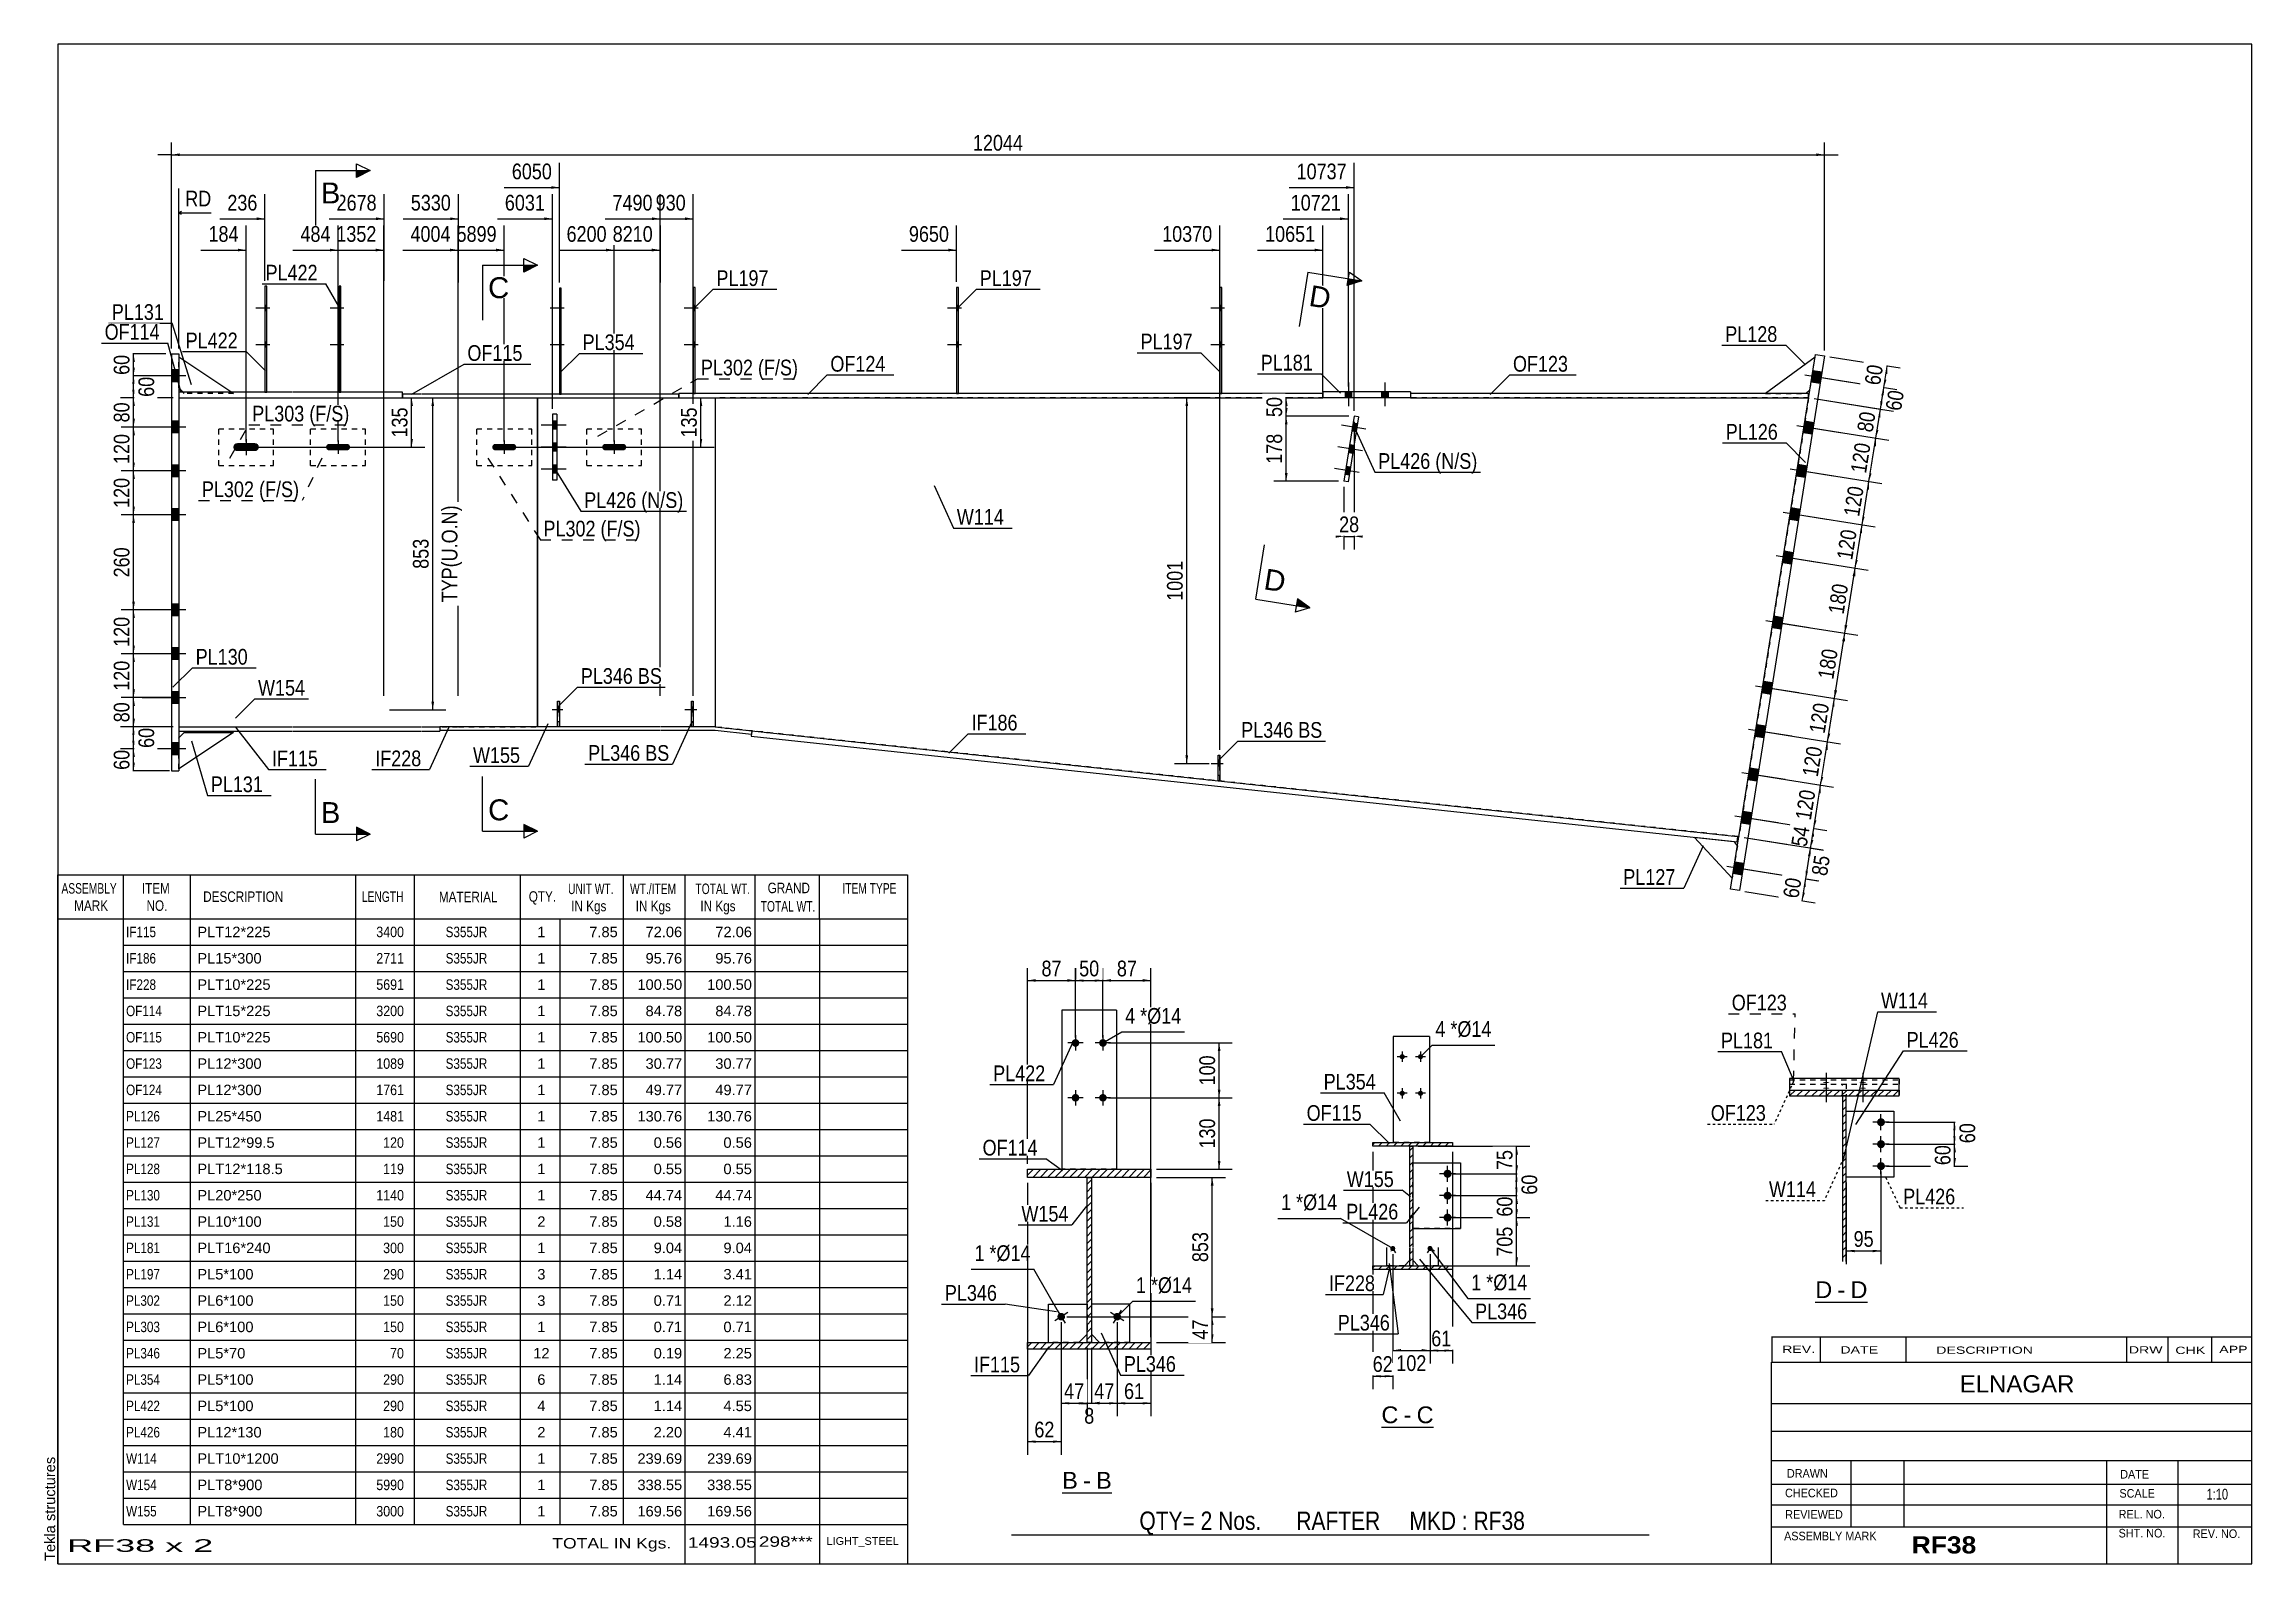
# Model space of a CAD drawing. Header units: millimetres. Extents: x -25 to 378, y -183 to 94.
import ezdxf

# ---------------------------------------------------------------- set-up
doc = ezdxf.new("R2010")
doc.units = ezdxf.units.MM
for name, pattern in [('DXK_LINE_DOT1', [1.8814, 0.9407, -0.9407]), ('DXK_LINE_DOT2', [3.9198, 1.9599, -1.9599]), ('DXK_LINE_DOT4', [0.9408, 0.4704, -0.4704])]:
    doc.linetypes.add(name, pattern=pattern)
doc.styles.add('Arial', font='ARIAL.TTF', dxfattribs={"height": 0.2})
doc.styles.add('Arial Bold', font='ARIALBD.TTF', dxfattribs={"height": 0.2})
doc.styles.add('Arial Narrow', font='ARIALN.TTF', dxfattribs={"height": 0.2})

# ---------------------------------------------------------------- blocks, each defined once
blk = doc.blocks.new('Unknown-628699693-1211')
at = {"color": 5, "linetype": 'Continuous'}
for p, q in [((377.97, 94.46), (-22.03, 94.46)), ((-22.03, 94.46), (-22.03, -182.54)), ((377.97, -182.54), (377.97, 94.46)), ((-22.03, -182.54), (377.97, -182.54))]:
    blk.add_line(p, q, dxfattribs=at)
at = {"color": 174, "linetype": 'Continuous', "style": 'Arial'}
blk.add_text('Tekla structures', height=1.9102, rotation=90, dxfattribs=at).set_placement((-22.53, -182.04))
blk = doc.blocks.new('Unknown-628699693-12 - 2564')
at = {"color": 7, "linetype": 'Continuous'}
blk.add_line((219.28, -157.68), (228.78, -157.68), dxfattribs=at)
at = {"color": 0, "linetype": 'Continuous'}
blk.add_wipeout([(222.36, -156.93), (222.36, -153.73), (219.28, -153.73), (219.28, -156.93)], dxfattribs=at)
blk.add_wipeout([(224.74, -156.93), (224.74, -153.73), (223.32, -153.73), (223.32, -156.93)], dxfattribs=at)
at = {"color": 96, "linetype": 'Continuous', "style": 'Arial'}
blk.add_text('C', height=3.06, dxfattribs=at).set_placement((219.28, -156.93))
at = {"color": 0, "linetype": 'Continuous'}
blk.add_wipeout([(228.78, -156.93), (228.78, -153.73), (225.7, -153.73), (225.7, -156.93)], dxfattribs=at)
at = {"color": 96, "linetype": 'Continuous', "style": 'Arial'}
for s, p in [('-', (223.32, -156.93)), ('C', (225.7, -156.93))]:
    blk.add_text(s, height=3.06, dxfattribs=at).set_placement(p)
blk = doc.blocks.new('Unknown-628699693-13 - 2686')
at = {"color": 7, "linetype": 'Continuous'}
blk.add_line((298.38, -134.87), (307.88, -134.87), dxfattribs=at)
at = {"color": 0, "linetype": 'Continuous'}
blk.add_wipeout([(301.46, -134.12), (301.46, -130.92), (298.38, -130.92), (298.38, -134.12)], dxfattribs=at)
blk.add_wipeout([(303.84, -134.12), (303.84, -130.92), (302.42, -130.92), (302.42, -134.12)], dxfattribs=at)
at = {"color": 96, "linetype": 'Continuous', "style": 'Arial'}
blk.add_text('D', height=3.06, dxfattribs=at).set_placement((298.38, -134.12))
at = {"color": 0, "linetype": 'Continuous'}
blk.add_wipeout([(307.88, -134.12), (307.88, -130.92), (304.8, -130.92), (304.8, -134.12)], dxfattribs=at)
at = {"color": 96, "linetype": 'Continuous', "style": 'Arial'}
for s, p in [('-', (302.42, -134.12)), ('D', (304.8, -134.12))]:
    blk.add_text(s, height=3.06, dxfattribs=at).set_placement(p)
blk = doc.blocks.new('Unknown-628699693-16 - 2440')
at = {"color": 7, "linetype": 'Continuous'}
blk.add_line((161.07, -169.62), (170.1, -169.62), dxfattribs=at)
at = {"color": 0, "linetype": 'Continuous'}
blk.add_wipeout([(163.92, -168.87), (163.92, -165.67), (161.07, -165.67), (161.07, -168.87)], dxfattribs=at)
blk.add_wipeout([(166.3, -168.87), (166.3, -165.67), (164.88, -165.67), (164.88, -168.87)], dxfattribs=at)
at = {"color": 96, "linetype": 'Continuous', "style": 'Arial'}
blk.add_text('B', height=3.06, dxfattribs=at).set_placement((161.07, -168.87))
at = {"color": 0, "linetype": 'Continuous'}
blk.add_wipeout([(170.1, -168.87), (170.1, -165.67), (167.26, -165.67), (167.26, -168.87)], dxfattribs=at)
at = {"color": 96, "linetype": 'Continuous', "style": 'Arial'}
for s, p in [('-', (164.88, -168.87)), ('B', (167.26, -168.87))]:
    blk.add_text(s, height=3.06, dxfattribs=at).set_placement(p)
blk = doc.blocks.new('Part-628699693-1279 - 1232')
at = {"color": 7, "linetype": 'DXK_LINE_DOT1'}
for p, q in [((7.28, 17.67), (7.28, 24.33)), ((7.28, 24.33), (17.28, 24.33)), ((17.28, 17.67), (17.28, 24.33)), ((7.28, 17.67), (17.28, 17.67))]:
    blk.add_line(p, q, dxfattribs=at)
blk = doc.blocks.new('Part-628699693-1354 - 1232')
at = {"color": 7, "linetype": 'DXK_LINE_DOT1'}
for p, q in [((54.35, 17.67), (54.35, 24.33)), ((54.35, 24.33), (64.35, 24.33)), ((64.35, 17.67), (64.35, 24.33)), ((54.35, 17.67), (64.35, 17.67))]:
    blk.add_line(p, q, dxfattribs=at)
blk = doc.blocks.new('Part-628699693-1257 - 1232')
at = {"color": 7, "linetype": 'DXK_LINE_DOT1'}
for p, q in [((24.05, 17.67), (24.05, 24.33)), ((24.05, 24.33), (34.05, 24.33)), ((34.05, 17.67), (34.05, 24.33)), ((24.05, 17.67), (34.05, 17.67))]:
    blk.add_line(p, q, dxfattribs=at)
blk = doc.blocks.new('Bolt-628699693-1557 - 1232')
at = {"linetype": 'Continuous'}
blk.add_hatch(color=3, dxfattribs=at).paths.add_polyline_path([(61.51, 20.77), (61.55, 21), (61.51, 21.23), (61.37, 21.42), (61.18, 21.56), (60.95, 21.6), (57.75, 21.6), (57.52, 21.56), (57.33, 21.42), (57.2, 21.23), (57.15, 21), (57.2, 20.77), (57.33, 20.58), (57.52, 20.45), (57.75, 20.4), (60.95, 20.4), (61.18, 20.45), (61.37, 20.58)])
at = {"color": 3, "linetype": 'Continuous'}
for p, q in [((58.15, 21), (60.55, 21)), ((59.35, 22.2), (59.35, 19.8))]:
    blk.add_line(p, q, dxfattribs=at)
blk = doc.blocks.new('Part-628699693-1348 - 1232')
at = {"color": 7, "linetype": 'DXK_LINE_DOT1'}
for p, q in [((0, 30), (0, -30)), ((0, 30), (20.62, 30)), ((20.72, 30), (37.38, 30)), ((37.48, 30), (44.15, 30)), ((44.25, 30), (50.92, 30)), ((51.02, 30), (65.43, 30)), ((0, -30), (20.62, -30)), ((20.72, -30), (37.38, -30)), ((37.48, -30), (44.15, -30)), ((44.25, -30), (50.92, -30)), ((51.02, -30), (65.43, -30))]:
    blk.add_line(p, q, dxfattribs=at)
at = {"color": 2, "linetype": 'Continuous'}
blk.add_line((65.43, 30), (65.43, -30), dxfattribs=at)
blk = doc.blocks.new('Part-628699693-1332 - 1232')
at = {"color": 2, "linetype": 'Continuous'}
for p, q in [((224.59, 31.07), (208.59, 31.07)), ((208.59, 31.07), (208.59, 30)), ((224.59, 30), (208.59, 30)), ((224.59, 31.07), (224.59, 30))]:
    blk.add_line(p, q, dxfattribs=at)
blk = doc.blocks.new('Part-628699693-2800 - 1232')
at = {"color": 7, "linetype": 'DXK_LINE_DOT1'}
for p, q in [((189.49, -39.81), (189.49, -35.17)), ((189.49, -35.17), (189.82, -35.17)), ((189.82, -39.81), (189.82, -35.17)), ((189.49, -38.81), (189.82, -38.81)), ((189.82, -39.81), (189.49, -39.81))]:
    blk.add_line(p, q, dxfattribs=at)
blk = doc.blocks.new('Bolt-628699693-1349 - 1232')
at = {"linetype": 'Continuous'}
for points in [[(68.95, 24.27), (68.95, 25.73), (68.15, 25.73), (68.15, 24.27)], [(68.95, 20.27), (68.95, 21.73), (68.15, 21.73), (68.15, 20.27)], [(68.95, 16.27), (68.95, 17.73), (68.15, 17.73), (68.15, 16.27)]]:
    blk.add_hatch(color=3, dxfattribs=at).paths.add_polyline_path(points)
at = {"color": 3, "linetype": 'Continuous'}
for p, q in [((70.62, 25), (66.08, 25)), ((68.95, 25.73), (68.15, 25.73)), ((68.95, 24.27), (68.15, 24.27)), ((70.62, 21), (66.08, 21)), ((68.95, 21.73), (68.15, 21.73)), ((68.95, 20.27), (68.15, 20.27)), ((70.62, 17), (66.08, 17)), ((68.95, 17.73), (68.15, 17.73)), ((68.95, 16.27), (68.15, 16.27))]:
    blk.add_line(p, q, dxfattribs=at)
blk = doc.blocks.new('Part-628699693-1359 - 1232')
at = {"color": 7, "linetype": 'DXK_LINE_DOT1'}
for p, q in [((74.4, 17.67), (74.4, 24.33)), ((74.4, 24.33), (84.4, 24.33)), ((84.4, 17.67), (84.4, 24.33)), ((74.4, 17.67), (84.4, 17.67))]:
    blk.add_line(p, q, dxfattribs=at)
blk = doc.blocks.new('Bolt-628699693-1556 - 1232')
at = {"linetype": 'Continuous'}
blk.add_hatch(color=3, dxfattribs=at).paths.add_polyline_path([(31.2, 20.77), (31.25, 21), (31.2, 21.23), (31.07, 21.43), (30.88, 21.56), (30.65, 21.6), (27.45, 21.6), (27.22, 21.56), (27.03, 21.43), (26.9, 21.23), (26.85, 21), (26.9, 20.77), (27.03, 20.58), (27.22, 20.45), (27.45, 20.4), (30.65, 20.4), (30.88, 20.45), (31.07, 20.58)])
at = {"color": 3, "linetype": 'Continuous'}
for p, q in [((27.85, 21), (30.25, 21)), ((29.05, 22.2), (29.05, 19.8))]:
    blk.add_line(p, q, dxfattribs=at)
blk = doc.blocks.new('Part-628699693-1381 - 1232')
at = {"color": 2, "linetype": 'Continuous'}
for p, q in [((68.95, 27), (68.15, 27)), ((68.15, 27), (68.15, 15)), ((68.95, 27), (68.95, 15)), ((68.95, 15), (68.15, 15))]:
    blk.add_line(p, q, dxfattribs=at)
blk = doc.blocks.new('Part-628699693-1410 - 1232')
at = {"color": 2, "linetype": 'Continuous'}
for p, q in [((10, -31), (0, -37.67)), ((0, -32), (1, -31)), ((1, -31), (10, -31))]:
    blk.add_line(p, q, dxfattribs=at)
at = {"color": 7, "linetype": 'DXK_LINE_DOT1'}
blk.add_line((0, -37.67), (0, -32), dxfattribs=at)
blk = doc.blocks.new('Part-628699693-1626 - 1232')
at = {"color": 2, "linetype": 'Continuous'}
for p, q in [((224.59, 30.8), (224.59, 30)), ((297.17, 30.8), (224.59, 30.8)), ((224.59, 30), (297.17, 30)), ((297.17, 30), (297.17, 30.8))]:
    blk.add_line(p, q, dxfattribs=at)
blk = doc.blocks.new('Part-628699693-1439 - 1232')
at = {"color": 2, "linetype": 'Continuous'}
for p, q in [((-1.33, 38), (0, 38)), ((-1.33, 38), (-1.33, -38)), ((0, 38), (0, -38)), ((-1.33, -38), (0, -38))]:
    blk.add_line(p, q, dxfattribs=at)
blk = doc.blocks.new('Part-628699693-2777 - 1232')
at = {"color": 2, "linetype": 'Continuous'}
for p, q in [((69.08, -30), (69.08, -25.33)), ((69.08, -25.33), (69.42, -25.33)), ((69.42, -25.33), (69.42, -30))]:
    blk.add_line(p, q, dxfattribs=at)
blk = doc.blocks.new('Part-628699693-1468 - 1232')
at = {"color": 2, "linetype": 'Continuous'}
for p, q in [((298.34, 37.38), (289.3, 30.8)), ((296.63, 30.8), (297.4, 31.46))]:
    blk.add_line(p, q, dxfattribs=at)
at = {"color": 7, "linetype": 'DXK_LINE_DOT1'}
for p, q in [((297.4, 31.46), (298.34, 37.38)), ((289.3, 30.8), (296.63, 30.8))]:
    blk.add_line(p, q, dxfattribs=at)
blk = doc.blocks.new('Bolt-628699693-2812 - 1232')
at = {"linetype": 'Continuous'}
for points in [[(87.81, 45.87), (87.81, 46.8), (87.81, 46.8), (87.81, 45.87)], [(87.81, 45.87), (87.81, 46.8), (87.81, 46.8), (87.81, 45.87)], [(87.81, 39.2), (87.81, 40.13), (87.81, 40.13), (87.81, 39.2)], [(87.81, 39.2), (87.81, 40.13), (87.81, 40.13), (87.81, 39.2)]]:
    blk.add_hatch(color=3, dxfattribs=at).paths.add_polyline_path(points)
blk = doc.blocks.new('Part-628699693-1736 - 1232')
at = {"color": 2, "linetype": 'Continuous'}
for p, q in [((50.92, -30), (47.58, -30)), ((47.58, -30), (47.58, -30.67)), ((50.92, -30.67), (47.58, -30.67)), ((87.73, -30), (51.02, -30)), ((87.73, -30.67), (51.02, -30.67)), ((97.83, -30), (87.83, -30)), ((97.8, -30.67), (87.83, -30.67)), ((104.43, -31.38), (97.8, -30.67)), ((97.83, -30), (104.5, -30.71))]:
    blk.add_line(p, q, dxfattribs=at)
at = {"color": 7, "linetype": 'DXK_LINE_DOT1'}
blk.add_line((104.5, -30.71), (104.43, -31.38), dxfattribs=at)
blk = doc.blocks.new('Part-628699693-1497 - 1232')
at = {"color": 2, "linetype": 'Continuous'}
for p, q in [((283.24, -57.58), (276.33, -50.14)), ((283.63, -50.93), (276.33, -50.14)), ((284.18, -51.66), (283.63, -50.93))]:
    blk.add_line(p, q, dxfattribs=at)
at = {"color": 7, "linetype": 'DXK_LINE_DOT1'}
blk.add_line((284.18, -51.66), (283.24, -57.58), dxfattribs=at)
blk = doc.blocks.new('Part-628699693-2759 - 1232')
at = {"color": 2, "linetype": 'Continuous'}
for p, q in [((16.05, 50.33), (15.72, 50.33)), ((15.72, 50.33), (15.72, 31)), ((16.05, 31), (16.05, 50.33))]:
    blk.add_line(p, q, dxfattribs=at)
at = {"color": 7, "linetype": 'DXK_LINE_DOT1'}
blk.add_line((15.72, 31), (16.05, 31), dxfattribs=at)
blk = doc.blocks.new('Part-628699693-1526 - 1232')
at = {"color": 2, "linetype": 'Continuous'}
for p, q in [((282.92, -59.58), (298.42, 37.9)), ((300.07, 37.64), (284.57, -59.84)), ((298.42, 37.9), (300.07, 37.64)), ((284.57, -59.84), (282.92, -59.58))]:
    blk.add_line(p, q, dxfattribs=at)
blk = doc.blocks.new('Part-628699693-1548 - 1232')
at = {"color": 2, "linetype": 'Continuous'}
for p, q in [((104.5, -30.71), (104.39, -31.71)), ((104.39, -31.71), (284.09, -50.97)), ((104.5, -30.71), (284.19, -49.97)), ((284.19, -49.97), (284.09, -50.97))]:
    blk.add_line(p, q, dxfattribs=at)
blk = doc.blocks.new('Part-628699693-2773 - 1232')
at = {"color": 2, "linetype": 'Continuous'}
for p, q in [((69.75, 50), (69.42, 50)), ((69.42, 50), (69.42, 30.67)), ((69.75, 30.67), (69.75, 50))]:
    blk.add_line(p, q, dxfattribs=at)
at = {"color": 7, "linetype": 'DXK_LINE_DOT1'}
blk.add_line((69.42, 30.67), (69.75, 30.67), dxfattribs=at)
blk = doc.blocks.new('Part-628699693-1553 - 1232')
at = {"color": 2, "linetype": 'Continuous'}
for p, q in [((0, 37.47), (9.7, 31)), ((0, 31.8), (0.8, 31))]:
    blk.add_line(p, q, dxfattribs=at)
at = {"color": 7, "linetype": 'DXK_LINE_DOT1'}
for p, q in [((0, 31.8), (0, 37.47)), ((1, 30.8), (0.8, 31)), ((10, 30.8), (1, 30.8)), ((9.7, 31), (10, 30.8))]:
    blk.add_line(p, q, dxfattribs=at)
blk = doc.blocks.new('Bolt-628699693-1554 - 1232')
at = {"linetype": 'Continuous'}
for points in [[(213.85, 31.07), (212.65, 31.07), (212.65, 30), (213.85, 30)], [(213.85, 31.07), (212.65, 31.07), (212.65, 30), (213.85, 30)], [(220.52, 31.07), (219.32, 31.07), (219.32, 30), (220.52, 30)], [(220.52, 31.07), (219.32, 31.07), (219.32, 30), (220.52, 30)]]:
    blk.add_hatch(color=3, dxfattribs=at).paths.add_polyline_path(points)
at = {"color": 3, "linetype": 'Continuous'}
for p, q in [((213.25, 32.8), (213.25, 28.47)), ((213.25, 32.8), (213.25, 28.47)), ((219.92, 32.8), (219.92, 28.47)), ((219.92, 32.8), (219.92, 28.47)), ((212.65, 31.07), (212.65, 30)), ((212.65, 31.07), (212.65, 30)), ((213.85, 31.07), (213.85, 30)), ((213.85, 31.07), (213.85, 30)), ((219.32, 31.07), (219.32, 30)), ((219.32, 31.07), (219.32, 30)), ((220.52, 31.07), (220.52, 30)), ((220.52, 31.07), (220.52, 30))]:
    blk.add_line(p, q, dxfattribs=at)
blk = doc.blocks.new('Bolt-628699693-2832 - 1232')
at = {"linetype": 'Continuous'}
blk.add_hatch(color=3, dxfattribs=at).paths.add_polyline_path([(87.78, -27.33), (87.78, -26.4), (87.78, -26.4), (87.78, -27.33)])
blk = doc.blocks.new('Bolt-628699693-1555 - 1232')
at = {"linetype": 'Continuous'}
blk.add_hatch(color=3, dxfattribs=at).paths.add_polyline_path([(14.56, 20.72), (14.62, 21), (14.56, 21.28), (14.4, 21.52), (14.16, 21.68), (13.88, 21.73), (10.68, 21.73), (10.4, 21.68), (10.16, 21.52), (10.01, 21.28), (9.95, 21), (10.01, 20.72), (10.16, 20.48), (10.4, 20.32), (10.68, 20.27), (13.88, 20.27), (14.16, 20.32), (14.4, 20.48)])
at = {"color": 3, "linetype": 'Continuous'}
for p, q in [((10.82, 21), (13.75, 21)), ((12.28, 22.47), (12.28, 19.53))]:
    blk.add_line(p, q, dxfattribs=at)
blk = doc.blocks.new('Bolt-628699693-1558 - 1232')
at = {"linetype": 'Continuous'}
for points in [[(-1.33, 35.07), (-1.33, 32.93), (0, 32.93), (0, 35.07)], [(-1.33, 35.07), (-1.33, 32.93), (0, 32.93), (0, 35.07)], [(-1.33, 25.73), (-1.33, 23.6), (0, 23.6), (0, 25.73)], [(-1.33, 25.73), (-1.33, 23.6), (0, 23.6), (0, 25.73)], [(-1.33, 17.73), (-1.33, 15.6), (0, 15.6), (0, 17.73)], [(-1.33, 17.73), (-1.33, 15.6), (0, 15.6), (0, 17.73)], [(-1.33, 9.73), (-1.33, 7.6), (0, 7.6), (0, 9.73)], [(-1.33, 9.73), (-1.33, 7.6), (0, 7.6), (0, 9.73)], [(-1.33, -7.6), (-1.33, -9.73), (0, -9.73), (0, -7.6)], [(-1.33, -7.6), (-1.33, -9.73), (0, -9.73), (0, -7.6)], [(-1.33, -15.6), (-1.33, -17.73), (0, -17.73), (0, -15.6)], [(-1.33, -15.6), (-1.33, -17.73), (0, -17.73), (0, -15.6)], [(-1.33, -23.6), (-1.33, -25.73), (0, -25.73), (0, -23.6)], [(-1.33, -23.6), (-1.33, -25.73), (0, -25.73), (0, -23.6)], [(-1.33, -32.93), (-1.33, -35.07), (0, -35.07), (0, -32.93)], [(-1.33, -32.93), (-1.33, -35.07), (0, -35.07), (0, -32.93)]]:
    blk.add_hatch(color=3, dxfattribs=at).paths.add_polyline_path(points)
at = {"color": 3, "linetype": 'Continuous'}
for p, q in [((1.32, 34), (-6.67, 34)), ((1.32, 34), (-6.67, 34)), ((0, 35.07), (-1.33, 35.07)), ((0, 35.07), (-1.33, 35.07)), ((0, 32.93), (-1.33, 32.93)), ((0, 32.93), (-1.33, 32.93)), ((1.32, 24.67), (-6.67, 24.67)), ((1.32, 24.67), (-6.67, 24.67)), ((0, 25.73), (-1.33, 25.73)), ((0, 25.73), (-1.33, 25.73)), ((0, 23.6), (-1.33, 23.6)), ((0, 23.6), (-1.33, 23.6)), ((1.32, 16.67), (-6.67, 16.67)), ((1.32, 16.67), (-6.67, 16.67)), ((0, 17.73), (-1.33, 17.73)), ((0, 17.73), (-1.33, 17.73)), ((0, 15.6), (-1.33, 15.6)), ((0, 15.6), (-1.33, 15.6)), ((1.32, 8.67), (-6.67, 8.67)), ((1.32, 8.67), (-6.67, 8.67)), ((0, 9.73), (-1.33, 9.73)), ((0, 9.73), (-1.33, 9.73)), ((0, 7.6), (-1.33, 7.6)), ((0, 7.6), (-1.33, 7.6)), ((0, -7.6), (-1.33, -7.6)), ((0, -7.6), (-1.33, -7.6)), ((1.32, -8.67), (-6.67, -8.67)), ((1.32, -8.67), (-6.67, -8.67)), ((0, -9.73), (-1.33, -9.73)), ((0, -9.73), (-1.33, -9.73)), ((0, -15.6), (-1.33, -15.6)), ((0, -15.6), (-1.33, -15.6)), ((1.32, -16.67), (-6.67, -16.67)), ((1.32, -16.67), (-6.67, -16.67)), ((0, -17.73), (-1.33, -17.73)), ((0, -17.73), (-1.33, -17.73)), ((0, -23.6), (-1.33, -23.6)), ((0, -23.6), (-1.33, -23.6)), ((1.32, -24.67), (-6.67, -24.67)), ((1.32, -24.67), (-6.67, -24.67)), ((0, -25.73), (-1.33, -25.73)), ((0, -25.73), (-1.33, -25.73)), ((1.32, -34), (-6.67, -34)), ((1.32, -34), (-6.67, -34)), ((0, -32.93), (-1.33, -32.93)), ((0, -32.93), (-1.33, -32.93)), ((0, -35.07), (-1.33, -35.07)), ((0, -35.07), (-1.33, -35.07))]:
    blk.add_line(p, q, dxfattribs=at)
blk = doc.blocks.new('Bolt-628699693-1559 - 1232')
at = {"linetype": 'Continuous'}
for points in [[(297.96, 35), (297.63, 32.9), (299.28, 32.64), (299.61, 34.74)], [(297.96, 35), (297.63, 32.9), (299.28, 32.64), (299.61, 34.74)], [(297.96, 35), (297.63, 32.9), (299.28, 32.64), (299.61, 34.74)], [(297.96, 35), (297.63, 32.9), (299.28, 32.64), (299.61, 34.74)], [(296.5, 25.79), (296.16, 23.68), (297.81, 23.42), (298.14, 25.52)], [(296.5, 25.79), (296.16, 23.68), (297.81, 23.42), (298.14, 25.52)], [(296.5, 25.79), (296.16, 23.68), (297.81, 23.42), (298.14, 25.52)], [(296.5, 25.79), (296.16, 23.68), (297.81, 23.42), (298.14, 25.52)], [(295.24, 17.89), (294.91, 15.78), (296.55, 15.52), (296.89, 17.62)], [(295.24, 17.89), (294.91, 15.78), (296.55, 15.52), (296.89, 17.62)], [(295.24, 17.89), (294.91, 15.78), (296.55, 15.52), (296.89, 17.62)], [(295.24, 17.89), (294.91, 15.78), (296.55, 15.52), (296.89, 17.62)], [(293.99, 9.98), (293.65, 7.88), (295.3, 7.62), (295.63, 9.72)], [(293.99, 9.98), (293.65, 7.88), (295.3, 7.62), (295.63, 9.72)], [(293.99, 9.98), (293.65, 7.88), (295.3, 7.62), (295.63, 9.72)], [(293.99, 9.98), (293.65, 7.88), (295.3, 7.62), (295.63, 9.72)], [(292.73, 2.08), (292.39, -0.02), (294.04, -0.28), (294.38, 1.82)], [(292.73, 2.08), (292.39, -0.02), (294.04, -0.28), (294.38, 1.82)], [(292.73, 2.08), (292.39, -0.02), (294.04, -0.28), (294.38, 1.82)], [(292.73, 2.08), (292.39, -0.02), (294.04, -0.28), (294.38, 1.82)], [(290.84, -9.78), (290.51, -11.89), (292.15, -12.15), (292.49, -10.04)], [(290.84, -9.78), (290.51, -11.89), (292.15, -12.15), (292.49, -10.04)], [(290.84, -9.78), (290.51, -11.89), (292.15, -12.15), (292.49, -10.04)], [(290.84, -9.78), (290.51, -11.89), (292.15, -12.15), (292.49, -10.04)], [(288.96, -21.65), (288.62, -23.75), (290.27, -24.02), (290.6, -21.91)], [(288.96, -21.65), (288.62, -23.75), (290.27, -24.02), (290.6, -21.91)], [(288.96, -21.65), (288.62, -23.75), (290.27, -24.02), (290.6, -21.91)], [(288.96, -21.65), (288.62, -23.75), (290.27, -24.02), (290.6, -21.91)], [(287.7, -29.55), (287.36, -31.66), (289.01, -31.92), (289.35, -29.81)], [(287.7, -29.55), (287.36, -31.66), (289.01, -31.92), (289.35, -29.81)], [(287.7, -29.55), (287.36, -31.66), (289.01, -31.92), (289.35, -29.81)], [(287.7, -29.55), (287.36, -31.66), (289.01, -31.92), (289.35, -29.81)], [(286.44, -37.45), (286.11, -39.56), (287.75, -39.82), (288.09, -37.71)], [(286.44, -37.45), (286.11, -39.56), (287.75, -39.82), (288.09, -37.71)], [(286.44, -37.45), (286.11, -39.56), (287.75, -39.82), (288.09, -37.71)], [(286.44, -37.45), (286.11, -39.56), (287.75, -39.82), (288.09, -37.71)], [(285.19, -45.35), (284.85, -47.46), (286.5, -47.72), (286.83, -45.61)], [(285.19, -45.35), (284.85, -47.46), (286.5, -47.72), (286.83, -45.61)], [(285.19, -45.35), (284.85, -47.46), (286.5, -47.72), (286.83, -45.61)], [(285.19, -45.35), (284.85, -47.46), (286.5, -47.72), (286.83, -45.61)], [(283.72, -54.57), (283.39, -56.67), (285.03, -56.94), (285.37, -54.83)], [(283.72, -54.57), (283.39, -56.67), (285.03, -56.94), (285.37, -54.83)], [(283.72, -54.57), (283.39, -56.67), (285.03, -56.94), (285.37, -54.83)], [(283.72, -54.57), (283.39, -56.67), (285.03, -56.94), (285.37, -54.83)]]:
    blk.add_hatch(color=3, dxfattribs=at).paths.add_polyline_path(points)
at = {"color": 3, "linetype": 'Continuous'}
for p, q in [((296.5, 34.16), (304.38, 32.9)), ((296.5, 34.16), (304.38, 32.9)), ((296.5, 34.16), (304.38, 32.9)), ((296.5, 34.16), (304.38, 32.9)), ((297.63, 32.9), (299.28, 32.64)), ((297.63, 32.9), (299.28, 32.64)), ((297.63, 32.9), (299.28, 32.64)), ((297.63, 32.9), (299.28, 32.64)), ((297.96, 35), (299.61, 34.74)), ((297.96, 35), (299.61, 34.74)), ((297.96, 35), (299.61, 34.74)), ((297.96, 35), (299.61, 34.74)), ((295.03, 24.94), (302.91, 23.69)), ((295.03, 24.94), (302.91, 23.69)), ((295.03, 24.94), (302.91, 23.69)), ((295.03, 24.94), (302.91, 23.69)), ((296.5, 25.79), (298.14, 25.52)), ((296.5, 25.79), (298.14, 25.52)), ((296.5, 25.79), (298.14, 25.52)), ((296.5, 25.79), (298.14, 25.52)), ((296.16, 23.68), (297.81, 23.42)), ((296.16, 23.68), (297.81, 23.42)), ((296.16, 23.68), (297.81, 23.42)), ((296.16, 23.68), (297.81, 23.42)), ((293.77, 17.04), (301.66, 15.79)), ((293.77, 17.04), (301.66, 15.79)), ((293.77, 17.04), (301.66, 15.79)), ((293.77, 17.04), (301.66, 15.79)), ((295.24, 17.89), (296.89, 17.62)), ((295.24, 17.89), (296.89, 17.62)), ((295.24, 17.89), (296.89, 17.62)), ((295.24, 17.89), (296.89, 17.62)), ((294.91, 15.78), (296.55, 15.52)), ((294.91, 15.78), (296.55, 15.52)), ((294.91, 15.78), (296.55, 15.52)), ((294.91, 15.78), (296.55, 15.52)), ((292.52, 9.14), (300.4, 7.88)), ((292.52, 9.14), (300.4, 7.88)), ((292.52, 9.14), (300.4, 7.88)), ((292.52, 9.14), (300.4, 7.88)), ((293.99, 9.98), (295.63, 9.72)), ((293.99, 9.98), (295.63, 9.72)), ((293.99, 9.98), (295.63, 9.72)), ((293.99, 9.98), (295.63, 9.72)), ((293.65, 7.88), (295.3, 7.62)), ((293.65, 7.88), (295.3, 7.62)), ((293.65, 7.88), (295.3, 7.62)), ((293.65, 7.88), (295.3, 7.62)), ((291.26, 1.24), (299.15, -0.02)), ((291.26, 1.24), (299.15, -0.02)), ((291.26, 1.24), (299.15, -0.02)), ((291.26, 1.24), (299.15, -0.02)), ((292.73, 2.08), (294.38, 1.82)), ((292.73, 2.08), (294.38, 1.82)), ((292.73, 2.08), (294.38, 1.82)), ((292.73, 2.08), (294.38, 1.82)), ((292.39, -0.02), (294.04, -0.28)), ((292.39, -0.02), (294.04, -0.28)), ((292.39, -0.02), (294.04, -0.28)), ((292.39, -0.02), (294.04, -0.28)), ((289.37, -10.63), (297.26, -11.88)), ((289.37, -10.63), (297.26, -11.88)), ((289.37, -10.63), (297.26, -11.88)), ((289.37, -10.63), (297.26, -11.88)), ((290.51, -11.89), (292.15, -12.15)), ((290.51, -11.89), (292.15, -12.15)), ((290.51, -11.89), (292.15, -12.15)), ((290.51, -11.89), (292.15, -12.15)), ((290.84, -9.78), (292.49, -10.04)), ((290.84, -9.78), (292.49, -10.04)), ((290.84, -9.78), (292.49, -10.04)), ((290.84, -9.78), (292.49, -10.04)), ((287.49, -22.49), (295.37, -23.75)), ((287.49, -22.49), (295.37, -23.75)), ((287.49, -22.49), (295.37, -23.75)), ((287.49, -22.49), (295.37, -23.75)), ((288.62, -23.75), (290.27, -24.02)), ((288.62, -23.75), (290.27, -24.02)), ((288.62, -23.75), (290.27, -24.02)), ((288.62, -23.75), (290.27, -24.02)), ((288.96, -21.65), (290.6, -21.91)), ((288.96, -21.65), (290.6, -21.91)), ((288.96, -21.65), (290.6, -21.91)), ((288.96, -21.65), (290.6, -21.91)), ((286.23, -30.4), (294.12, -31.65)), ((286.23, -30.4), (294.12, -31.65)), ((286.23, -30.4), (294.12, -31.65)), ((286.23, -30.4), (294.12, -31.65)), ((287.36, -31.66), (289.01, -31.92)), ((287.36, -31.66), (289.01, -31.92)), ((287.36, -31.66), (289.01, -31.92)), ((287.36, -31.66), (289.01, -31.92)), ((287.7, -29.55), (289.35, -29.81)), ((287.7, -29.55), (289.35, -29.81)), ((287.7, -29.55), (289.35, -29.81)), ((287.7, -29.55), (289.35, -29.81)), ((284.98, -38.3), (292.86, -39.55)), ((284.98, -38.3), (292.86, -39.55)), ((284.98, -38.3), (292.86, -39.55)), ((284.98, -38.3), (292.86, -39.55)), ((286.11, -39.56), (287.75, -39.82)), ((286.11, -39.56), (287.75, -39.82)), ((286.11, -39.56), (287.75, -39.82)), ((286.11, -39.56), (287.75, -39.82)), ((286.44, -37.45), (288.09, -37.71)), ((286.44, -37.45), (288.09, -37.71)), ((286.44, -37.45), (288.09, -37.71)), ((286.44, -37.45), (288.09, -37.71)), ((283.72, -46.2), (291.6, -47.45)), ((283.72, -46.2), (291.6, -47.45)), ((283.72, -46.2), (291.6, -47.45)), ((283.72, -46.2), (291.6, -47.45)), ((284.85, -47.46), (286.5, -47.72)), ((284.85, -47.46), (286.5, -47.72)), ((284.85, -47.46), (286.5, -47.72)), ((284.85, -47.46), (286.5, -47.72)), ((285.19, -45.35), (286.83, -45.61)), ((285.19, -45.35), (286.83, -45.61)), ((285.19, -45.35), (286.83, -45.61)), ((285.19, -45.35), (286.83, -45.61)), ((282.25, -55.41), (290.14, -56.67)), ((282.25, -55.41), (290.14, -56.67)), ((282.25, -55.41), (290.14, -56.67)), ((282.25, -55.41), (290.14, -56.67)), ((283.72, -54.57), (285.37, -54.83)), ((283.72, -54.57), (285.37, -54.83)), ((283.72, -54.57), (285.37, -54.83)), ((283.72, -54.57), (285.37, -54.83)), ((283.39, -56.67), (285.03, -56.94)), ((283.39, -56.67), (285.03, -56.94)), ((283.39, -56.67), (285.03, -56.94)), ((283.39, -56.67), (285.03, -56.94))]:
    blk.add_line(p, q, dxfattribs=at)
blk = doc.blocks.new('Part-628699693-1752 - 1232')
at = {"color": 2, "linetype": 'Continuous'}
for p, q in [((214.33, 26.64), (212.45, 14.79)), ((215.12, 26.51), (213.24, 14.66)), ((215.12, 26.51), (214.33, 26.64)), ((213.24, 14.66), (212.45, 14.79))]:
    blk.add_line(p, q, dxfattribs=at)
blk = doc.blocks.new('Part-628699693-2764 - 1232')
at = {"color": 2, "linetype": 'Continuous'}
for p, q in [((142.15, 50.13), (141.82, 50.13)), ((141.82, 50.13), (141.82, 30.8)), ((142.15, 30.8), (142.15, 50.13))]:
    blk.add_line(p, q, dxfattribs=at)
at = {"color": 7, "linetype": 'DXK_LINE_DOT1'}
blk.add_line((141.82, 30.8), (142.15, 30.8), dxfattribs=at)
blk = doc.blocks.new('Bolt-628699693-1560 - 1232')
at = {"linetype": 'Continuous'}
blk.add_hatch(color=3, dxfattribs=at).paths.add_polyline_path([(81.56, 20.77), (81.6, 21), (81.56, 21.23), (81.43, 21.42), (81.23, 21.56), (81, 21.6), (77.8, 21.6), (77.57, 21.56), (77.38, 21.42), (77.25, 21.23), (77.2, 21), (77.25, 20.77), (77.38, 20.58), (77.57, 20.45), (77.8, 20.4), (81, 20.4), (81.23, 20.45), (81.43, 20.58)])
at = {"color": 3, "linetype": 'Continuous'}
for p, q in [((78.2, 21), (80.6, 21)), ((79.4, 22.2), (79.4, 19.8))]:
    blk.add_line(p, q, dxfattribs=at)
blk = doc.blocks.new('Part-628699693-2794 - 1232')
at = {"color": 7, "linetype": 'DXK_LINE_DOT1'}
for p, q in [((93.49, -30), (93.49, -25.33)), ((93.49, -25.33), (93.82, -25.33)), ((93.82, -30), (93.82, -25.33)), ((93.49, -29), (93.82, -29))]:
    blk.add_line(p, q, dxfattribs=at)
blk = doc.blocks.new('Part-628699693-1582 - 1232')
at = {"color": 2, "linetype": 'Continuous'}
for p, q in [((20.62, 31), (0, 31)), ((0, 30), (20.62, 30)), ((37.38, 31), (20.72, 31)), ((20.72, 30), (37.38, 30)), ((40.82, 31), (37.48, 31)), ((37.48, 30), (40.82, 30)), ((40.82, 30), (40.82, 31))]:
    blk.add_line(p, q, dxfattribs=at)
at = {"color": 7, "linetype": 'DXK_LINE_DOT1'}
blk.add_line((0, 31), (0, 30), dxfattribs=at)
blk = doc.blocks.new('Part-628699693-1604 - 1232')
at = {"color": 2, "linetype": 'Continuous'}
for p, q in [((40.82, 30.67), (40.82, 30)), ((44.15, 30.67), (40.82, 30.67)), ((40.82, 30), (44.15, 30)), ((50.92, 30.67), (44.25, 30.67)), ((44.25, 30), (50.92, 30)), ((87.73, 30.67), (51.02, 30.67)), ((51.02, 30), (87.73, 30)), ((91.17, 30.67), (87.83, 30.67)), ((87.83, 30), (91.17, 30))]:
    blk.add_line(p, q, dxfattribs=at)
at = {"color": 7, "linetype": 'DXK_LINE_DOT1'}
blk.add_line((91.17, 30), (91.17, 30.67), dxfattribs=at)
blk = doc.blocks.new('Part-628699693-1648 - 1232')
at = {"color": 2, "linetype": 'Continuous'}
for p, q in [((208.59, 30.8), (91.17, 30.8)), ((91.17, 30.8), (91.17, 30)), ((91.17, 30), (208.59, 30)), ((208.59, 30), (208.59, 30.8))]:
    blk.add_line(p, q, dxfattribs=at)
blk = doc.blocks.new('Part-628699693-1670 - 1232')
at = {"color": 2, "linetype": 'Continuous'}
blk.add_line((65.43, -30), (65.43, 30), dxfattribs=at)
at = {"color": 7, "linetype": 'DXK_LINE_DOT1'}
for p, q in [((65.43, 30), (87.73, 30)), ((87.83, 30), (97.83, 30)), ((97.83, 30), (97.83, -30)), ((87.73, -30), (65.43, -30)), ((97.83, -30), (87.83, -30))]:
    blk.add_line(p, q, dxfattribs=at)
blk = doc.blocks.new('Part-628699693-1692 - 1232')
at = {"color": 2, "linetype": 'Continuous'}
for p, q in [((97.83, 30), (97.83, -30)), ((284.45, -50), (284.19, -49.97))]:
    blk.add_line(p, q, dxfattribs=at)
at = {"color": 7, "linetype": 'DXK_LINE_DOT1'}
for p, q in [((297.17, 30), (97.83, 30)), ((297.17, 30), (284.45, -50)), ((284.19, -49.97), (97.83, -30)), ((97.83, -30), (284.45, -49.99))]:
    blk.add_line(p, q, dxfattribs=at)
blk = doc.blocks.new('Part-628699693-2792 - 1232')
at = {"color": 2, "linetype": 'Continuous'}
for p, q in [((190.15, 50.13), (189.82, 50.13)), ((189.82, 50.13), (189.82, 30.8)), ((190.15, 30.8), (190.15, 50.13))]:
    blk.add_line(p, q, dxfattribs=at)
at = {"color": 7, "linetype": 'DXK_LINE_DOT1'}
blk.add_line((189.82, 30.8), (190.15, 30.8), dxfattribs=at)
blk = doc.blocks.new('Part-628699693-1714 - 1232')
at = {"color": 2, "linetype": 'Continuous'}
for p, q in [((0, -30), (20.62, -30)), ((0, -30.8), (20.62, -30.8)), ((20.72, -30), (37.38, -30)), ((20.72, -30.8), (37.38, -30.8)), ((37.48, -30), (44.15, -30)), ((37.48, -30.8), (44.15, -30.8)), ((44.25, -30), (47.58, -30)), ((44.25, -30.8), (47.58, -30.8)), ((47.58, -30), (47.58, -30.8))]:
    blk.add_line(p, q, dxfattribs=at)
at = {"color": 7, "linetype": 'DXK_LINE_DOT1'}
blk.add_line((0, -30), (0, -30.8), dxfattribs=at)
blk = doc.blocks.new('Bolt-628699693-2813 - 1232')
at = {"linetype": 'Continuous'}
for points in [[(142.15, 45.87), (142.15, 46.8), (141.82, 46.8), (141.82, 45.87)], [(142.15, 45.87), (142.15, 46.8), (141.82, 46.8), (141.82, 45.87)], [(142.15, 39.2), (142.15, 40.13), (141.82, 40.13), (141.82, 39.2)], [(142.15, 39.2), (142.15, 40.13), (141.82, 40.13), (141.82, 39.2)]]:
    blk.add_hatch(color=3, dxfattribs=at).paths.add_polyline_path(points)
at = {"color": 3, "linetype": 'Continuous'}
for p, q in [((142.69, 46.33), (140.15, 46.33)), ((142.69, 46.33), (140.15, 46.33)), ((142.15, 46.8), (141.82, 46.8)), ((142.15, 46.8), (141.82, 46.8)), ((142.15, 45.87), (141.82, 45.87)), ((142.15, 45.87), (141.82, 45.87)), ((142.69, 39.67), (140.15, 39.67)), ((142.69, 39.67), (140.15, 39.67)), ((142.15, 40.13), (141.82, 40.13)), ((142.15, 40.13), (141.82, 40.13)), ((142.15, 39.2), (141.82, 39.2)), ((142.15, 39.2), (141.82, 39.2))]:
    blk.add_line(p, q, dxfattribs=at)
blk = doc.blocks.new('Bolt-628699693-1737 - 1232')
at = {"linetype": 'Continuous'}
for points in [[(214.69, 23.81), (214.92, 25.26), (214.13, 25.39), (213.9, 23.94)], [(214.06, 19.86), (214.29, 21.31), (213.5, 21.43), (213.27, 19.99)], [(213.43, 15.91), (213.66, 17.36), (212.87, 17.48), (212.64, 16.04)]]:
    blk.add_hatch(color=3, dxfattribs=at).paths.add_polyline_path(points)
at = {"color": 3, "linetype": 'Continuous'}
for p, q in [((216.45, 24.27), (211.97, 24.99)), ((214.92, 25.26), (214.13, 25.39)), ((215.82, 20.32), (211.35, 21.04)), ((214.29, 21.31), (213.5, 21.43)), ((214.69, 23.81), (213.9, 23.94)), ((215.2, 16.37), (210.72, 17.08)), ((213.66, 17.36), (212.87, 17.48)), ((214.06, 19.86), (213.27, 19.99)), ((213.43, 15.91), (212.64, 16.04))]:
    blk.add_line(p, q, dxfattribs=at)
blk = doc.blocks.new('Part-628699693-2803 - 1232')
at = {"color": 2, "linetype": 'Continuous'}
for p, q in [((189.49, -39.81), (189.49, -35.17)), ((189.49, -35.17), (189.82, -35.17)), ((189.82, -35.17), (189.82, -39.81)), ((189.82, -39.81), (189.49, -39.81))]:
    blk.add_line(p, q, dxfattribs=at)
blk = doc.blocks.new('Part-628699693-2774 - 1232')
at = {"color": 7, "linetype": 'DXK_LINE_DOT1'}
for p, q in [((69.08, -30), (69.08, -25.33)), ((69.08, -25.33), (69.42, -25.33)), ((69.42, -30), (69.42, -25.33)), ((69.08, -29), (69.42, -29))]:
    blk.add_line(p, q, dxfattribs=at)
blk = doc.blocks.new('Bolt-628699693-2846 - 1232')
at = {"linetype": 'Continuous'}
blk.add_hatch(color=3, dxfattribs=at).paths.add_polyline_path([(93.82, -27.33), (93.82, -26.4), (93.49, -26.4), (93.49, -27.33)])
at = {"color": 3, "linetype": 'Continuous'}
for p, q in [((94.45, -26.87), (92.25, -26.87)), ((93.82, -26.4), (93.49, -26.4)), ((93.82, -27.33), (93.49, -27.33))]:
    blk.add_line(p, q, dxfattribs=at)
blk = doc.blocks.new('Part-628699693-2793 - 1232')
at = {"color": 2, "linetype": 'Continuous'}
for p, q in [((94.15, 50.13), (93.82, 50.13)), ((93.82, 50.13), (93.82, 30.8)), ((94.15, 30.8), (94.15, 50.13))]:
    blk.add_line(p, q, dxfattribs=at)
at = {"color": 7, "linetype": 'DXK_LINE_DOT1'}
blk.add_line((93.82, 30.8), (94.15, 30.8), dxfattribs=at)
blk = doc.blocks.new('Part-628699693-2797 - 1232')
at = {"color": 2, "linetype": 'Continuous'}
for p, q in [((93.49, -30), (93.49, -25.33)), ((93.49, -25.33), (93.82, -25.33)), ((93.82, -25.33), (93.82, -30))]:
    blk.add_line(p, q, dxfattribs=at)
blk = doc.blocks.new('Part-628699693-2806 - 1232')
at = {"color": 2, "linetype": 'Continuous'}
for p, q in [((29.58, 50.33), (29.25, 50.33)), ((29.25, 50.33), (29.25, 31)), ((29.58, 31), (29.58, 50.33))]:
    blk.add_line(p, q, dxfattribs=at)
at = {"color": 7, "linetype": 'DXK_LINE_DOT1'}
blk.add_line((29.25, 31), (29.58, 31), dxfattribs=at)
blk = doc.blocks.new('Bolt-628699693-2807 - 1232')
at = {"linetype": 'Continuous'}
for points in [[(37.41, 45.87), (37.41, 46.8), (37.41, 46.8), (37.41, 45.87)], [(37.41, 45.87), (37.41, 46.8), (37.41, 46.8), (37.41, 45.87)], [(37.41, 39.2), (37.41, 40.13), (37.41, 40.13), (37.41, 39.2)], [(37.41, 39.2), (37.41, 40.13), (37.41, 40.13), (37.41, 39.2)]]:
    blk.add_hatch(color=3, dxfattribs=at).paths.add_polyline_path(points)
blk = doc.blocks.new('Bolt-628699693-2808 - 1232')
at = {"linetype": 'Continuous'}
for points in [[(16.05, 45.87), (16.05, 46.8), (15.72, 46.8), (15.72, 45.87)], [(16.05, 45.87), (16.05, 46.8), (15.72, 46.8), (15.72, 45.87)], [(16.05, 39.2), (16.05, 40.13), (15.72, 40.13), (15.72, 39.2)], [(16.05, 39.2), (16.05, 40.13), (15.72, 40.13), (15.72, 39.2)]]:
    blk.add_hatch(color=3, dxfattribs=at).paths.add_polyline_path(points)
at = {"color": 3, "linetype": 'Continuous'}
for p, q in [((16.58, 46.33), (14.05, 46.33)), ((16.58, 46.33), (14.05, 46.33)), ((16.05, 46.8), (15.72, 46.8)), ((16.05, 46.8), (15.72, 46.8)), ((16.05, 45.87), (15.72, 45.87)), ((16.05, 45.87), (15.72, 45.87)), ((16.58, 39.67), (14.05, 39.67)), ((16.58, 39.67), (14.05, 39.67)), ((16.05, 40.13), (15.72, 40.13)), ((16.05, 40.13), (15.72, 40.13)), ((16.05, 39.2), (15.72, 39.2)), ((16.05, 39.2), (15.72, 39.2))]:
    blk.add_line(p, q, dxfattribs=at)
blk = doc.blocks.new('Bolt-628699693-2809 - 1232')
at = {"linetype": 'Continuous'}
for points in [[(37.47, 45.87), (37.47, 46.8), (37.47, 46.8), (37.47, 45.87)], [(37.47, 45.87), (37.47, 46.8), (37.47, 46.8), (37.47, 45.87)], [(37.47, 39.2), (37.47, 40.13), (37.47, 40.13), (37.47, 39.2)], [(37.47, 39.2), (37.47, 40.13), (37.47, 40.13), (37.47, 39.2)]]:
    blk.add_hatch(color=3, dxfattribs=at).paths.add_polyline_path(points)
blk = doc.blocks.new('Bolt-628699693-2810 - 1232')
at = {"linetype": 'Continuous'}
for points in [[(51, 45.87), (51, 46.8), (51, 46.8), (51, 45.87)], [(51, 45.87), (51, 46.8), (51, 46.8), (51, 45.87)], [(51, 39.2), (51, 40.13), (51, 40.13), (51, 39.2)], [(51, 39.2), (51, 40.13), (51, 40.13), (51, 39.2)]]:
    blk.add_hatch(color=3, dxfattribs=at).paths.add_polyline_path(points)
blk = doc.blocks.new('Bolt-628699693-2811 - 1232')
at = {"linetype": 'Continuous'}
for points in [[(87.75, 45.87), (87.75, 46.8), (87.75, 46.8), (87.75, 45.87)], [(87.75, 45.87), (87.75, 46.8), (87.75, 46.8), (87.75, 45.87)], [(87.75, 39.2), (87.75, 40.13), (87.75, 40.13), (87.75, 39.2)], [(87.75, 39.2), (87.75, 40.13), (87.75, 40.13), (87.75, 39.2)]]:
    blk.add_hatch(color=3, dxfattribs=at).paths.add_polyline_path(points)
blk = doc.blocks.new('Bolt-628699693-2817 - 1232')
at = {"linetype": 'Continuous'}
blk.add_hatch(color=3, dxfattribs=at).paths.add_polyline_path([(37.41, -27.33), (37.41, -26.4), (37.41, -26.4), (37.41, -27.33)])
blk = doc.blocks.new('Bolt-628699693-2820 - 1232')
at = {"linetype": 'Continuous'}
for points in [[(50.94, 45.87), (50.94, 46.8), (50.94, 46.8), (50.94, 45.87)], [(50.94, 45.87), (50.94, 46.8), (50.94, 46.8), (50.94, 45.87)], [(50.94, 39.2), (50.94, 40.13), (50.94, 40.13), (50.94, 39.2)], [(50.94, 39.2), (50.94, 40.13), (50.94, 40.13), (50.94, 39.2)]]:
    blk.add_hatch(color=3, dxfattribs=at).paths.add_polyline_path(points)
blk = doc.blocks.new('Bolt-628699693-2821 - 1232')
at = {"linetype": 'Continuous'}
for points in [[(87.78, 45.87), (87.78, 46.8), (87.78, 46.8), (87.78, 45.87)], [(87.78, 45.87), (87.78, 46.8), (87.78, 46.8), (87.78, 45.87)], [(87.78, 39.2), (87.78, 40.13), (87.78, 40.13), (87.78, 39.2)], [(87.78, 39.2), (87.78, 40.13), (87.78, 40.13), (87.78, 39.2)]]:
    blk.add_hatch(color=3, dxfattribs=at).paths.add_polyline_path(points)
blk = doc.blocks.new('Bolt-628699693-2822 - 1232')
at = {"linetype": 'Continuous'}
for points in [[(69.75, 45.87), (69.75, 46.8), (69.42, 46.8), (69.42, 45.87)], [(69.75, 45.87), (69.75, 46.8), (69.42, 46.8), (69.42, 45.87)], [(69.75, 39.2), (69.75, 40.13), (69.42, 40.13), (69.42, 39.2)], [(69.75, 39.2), (69.75, 40.13), (69.42, 40.13), (69.42, 39.2)]]:
    blk.add_hatch(color=3, dxfattribs=at).paths.add_polyline_path(points)
at = {"color": 3, "linetype": 'Continuous'}
for p, q in [((70.28, 46.33), (67.75, 46.33)), ((70.28, 46.33), (67.75, 46.33)), ((69.75, 46.8), (69.42, 46.8)), ((69.75, 46.8), (69.42, 46.8)), ((69.75, 45.87), (69.42, 45.87)), ((69.75, 45.87), (69.42, 45.87)), ((70.28, 39.67), (67.75, 39.67)), ((70.28, 39.67), (67.75, 39.67)), ((69.75, 40.13), (69.42, 40.13)), ((69.75, 40.13), (69.42, 40.13)), ((69.75, 39.2), (69.42, 39.2)), ((69.75, 39.2), (69.42, 39.2))]:
    blk.add_line(p, q, dxfattribs=at)
blk = doc.blocks.new('Bolt-628699693-2823 - 1232')
at = {"color": 3, "linetype": 'DXK_LINE_DOT2'}
for p, q in [((70.05, -26.87), (67.85, -26.87)), ((69.42, -26.4), (69.08, -26.4)), ((69.42, -27.33), (69.08, -27.33))]:
    blk.add_line(p, q, dxfattribs=at)
blk = doc.blocks.new('Bolt-628699693-2826 - 1232')
at = {"linetype": 'Continuous'}
blk.add_hatch(color=3, dxfattribs=at).paths.add_polyline_path([(69.42, -27.33), (69.42, -26.4), (69.08, -26.4), (69.08, -27.33)])
at = {"color": 3, "linetype": 'Continuous'}
for p, q in [((69.42, -26.4), (69.08, -26.4)), ((69.95, -26.87), (69.08, -26.87)), ((69.42, -27.33), (69.08, -27.33))]:
    blk.add_line(p, q, dxfattribs=at)
blk = doc.blocks.new('Bolt-628699693-2838 - 1232')
at = {"linetype": 'Continuous'}
blk.add_hatch(color=3, dxfattribs=at).paths.add_polyline_path([(50.94, -27.33), (50.94, -26.4), (50.94, -26.4), (50.94, -27.33)])
blk = doc.blocks.new('Bolt-628699693-2841 - 1232')
at = {"linetype": 'Continuous'}
for points in [[(190.15, 45.87), (190.15, 46.8), (189.82, 46.8), (189.82, 45.87)], [(190.15, 45.87), (190.15, 46.8), (189.82, 46.8), (189.82, 45.87)], [(190.15, 39.2), (190.15, 40.13), (189.82, 40.13), (189.82, 39.2)], [(190.15, 39.2), (190.15, 40.13), (189.82, 40.13), (189.82, 39.2)]]:
    blk.add_hatch(color=3, dxfattribs=at).paths.add_polyline_path(points)
at = {"color": 3, "linetype": 'Continuous'}
for p, q in [((190.69, 46.33), (188.15, 46.33)), ((190.69, 46.33), (188.15, 46.33)), ((190.15, 46.8), (189.82, 46.8)), ((190.15, 46.8), (189.82, 46.8)), ((190.15, 45.87), (189.82, 45.87)), ((190.15, 45.87), (189.82, 45.87)), ((190.69, 39.67), (188.15, 39.67)), ((190.69, 39.67), (188.15, 39.67)), ((190.15, 40.13), (189.82, 40.13)), ((190.15, 40.13), (189.82, 40.13)), ((190.15, 39.2), (189.82, 39.2)), ((190.15, 39.2), (189.82, 39.2))]:
    blk.add_line(p, q, dxfattribs=at)
blk = doc.blocks.new('Bolt-628699693-2842 - 1232')
at = {"linetype": 'Continuous'}
for points in [[(94.15, 45.87), (94.15, 46.8), (93.82, 46.8), (93.82, 45.87)], [(94.15, 45.87), (94.15, 46.8), (93.82, 46.8), (93.82, 45.87)], [(94.15, 39.2), (94.15, 40.13), (93.82, 40.13), (93.82, 39.2)], [(94.15, 39.2), (94.15, 40.13), (93.82, 40.13), (93.82, 39.2)]]:
    blk.add_hatch(color=3, dxfattribs=at).paths.add_polyline_path(points)
at = {"color": 3, "linetype": 'Continuous'}
for p, q in [((94.69, 46.33), (92.15, 46.33)), ((94.69, 46.33), (92.15, 46.33)), ((94.15, 46.8), (93.82, 46.8)), ((94.15, 46.8), (93.82, 46.8)), ((94.15, 45.87), (93.82, 45.87)), ((94.15, 45.87), (93.82, 45.87)), ((94.69, 39.67), (92.15, 39.67)), ((94.69, 39.67), (92.15, 39.67)), ((94.15, 40.13), (93.82, 40.13)), ((94.15, 40.13), (93.82, 40.13)), ((94.15, 39.2), (93.82, 39.2)), ((94.15, 39.2), (93.82, 39.2))]:
    blk.add_line(p, q, dxfattribs=at)
blk = doc.blocks.new('Bolt-628699693-2843 - 1232')
at = {"color": 3, "linetype": 'DXK_LINE_DOT2'}
for p, q in [((94.45, -26.87), (92.25, -26.87)), ((93.82, -26.4), (93.49, -26.4)), ((93.82, -27.33), (93.49, -27.33))]:
    blk.add_line(p, q, dxfattribs=at)
blk = doc.blocks.new('Bolt-628699693-2849 - 1232')
at = {"color": 3, "linetype": 'DXK_LINE_DOT2'}
for p, q in [((190.45, -36.71), (188.25, -36.71)), ((189.82, -36.24), (189.49, -36.24)), ((189.82, -37.17), (189.49, -37.17))]:
    blk.add_line(p, q, dxfattribs=at)
blk = doc.blocks.new('Bolt-628699693-2852 - 1232')
at = {"linetype": 'Continuous'}
blk.add_hatch(color=3, dxfattribs=at).paths.add_polyline_path([(189.82, -37.17), (189.82, -36.24), (189.49, -36.24), (189.49, -37.17)])
at = {"color": 3, "linetype": 'Continuous'}
for p, q in [((190.45, -36.71), (188.25, -36.71)), ((189.82, -36.24), (189.49, -36.24)), ((189.82, -37.17), (189.49, -37.17))]:
    blk.add_line(p, q, dxfattribs=at)
blk = doc.blocks.new('Bolt-628699693-2855 - 1232')
at = {"linetype": 'Continuous'}
for points in [[(29.58, 45.87), (29.58, 46.8), (29.25, 46.8), (29.25, 45.87)], [(29.58, 45.87), (29.58, 46.8), (29.25, 46.8), (29.25, 45.87)], [(29.58, 39.2), (29.58, 40.13), (29.25, 40.13), (29.25, 39.2)], [(29.58, 39.2), (29.58, 40.13), (29.25, 40.13), (29.25, 39.2)]]:
    blk.add_hatch(color=3, dxfattribs=at).paths.add_polyline_path(points)
at = {"color": 3, "linetype": 'Continuous'}
for p, q in [((30.12, 46.33), (27.58, 46.33)), ((30.12, 46.33), (27.58, 46.33)), ((29.58, 46.8), (29.25, 46.8)), ((29.58, 46.8), (29.25, 46.8)), ((29.58, 45.87), (29.25, 45.87)), ((29.58, 45.87), (29.25, 45.87)), ((30.12, 39.67), (27.58, 39.67)), ((30.12, 39.67), (27.58, 39.67)), ((29.58, 40.13), (29.25, 40.13)), ((29.58, 40.13), (29.25, 40.13)), ((29.58, 39.2), (29.25, 39.2)), ((29.58, 39.2), (29.25, 39.2))]:
    blk.add_line(p, q, dxfattribs=at)
blk = doc.blocks.new('Part-628699693-2598 - 2564')
at = {"color": 2, "linetype": 'Continuous'}
for p, q in [((225, -109.45), (233.67, -109.45)), ((233.67, -109.45), (233.67, -121.45)), ((225, -121.45), (233.67, -121.45))]:
    blk.add_line(p, q, dxfattribs=at)
at = {"color": 7, "linetype": 'DXK_LINE_DOT1'}
for p, q in [((225, -121.45), (225, -109.45)), ((225, -109.45), (233.67, -109.45)), ((233.67, -121.45), (225, -121.45))]:
    blk.add_line(p, q, dxfattribs=at)
blk = doc.blocks.new('Part-628699693-3889 - 2564')
at = {"color": 7, "linetype": 'DXK_LINE_DOT1'}
for p, q in [((225, -124.89), (225, -127.22)), ((229.67, -128.22), (226, -128.22))]:
    blk.add_line(p, q, dxfattribs=at)
at = {"color": 2, "linetype": 'Continuous'}
for p, q in [((225, -127.22), (226, -128.22)), ((229.67, -128.22), (229.67, -124.89))]:
    blk.add_line(p, q, dxfattribs=at)
blk = doc.blocks.new('Bolt-628699693-2567 - 2564')
at = {"linetype": 'Continuous'}
for points in [[(231.34, -112.19, -1), (231.34, -110.72, -1)], [(231.34, -116.19, -1), (231.34, -114.72, -1)], [(231.34, -120.19, -1), (231.34, -118.72, -1)]]:
    blk.add_hatch(color=3, dxfattribs=at).paths.add_polyline_path(points)
at = {"color": 3, "linetype": 'Continuous'}
for p, q in [((232.81, -111.45), (229.87, -111.45)), ((231.34, -112.92), (231.34, -109.99)), ((232.81, -115.45), (229.87, -115.45)), ((231.34, -116.92), (231.34, -113.99)), ((232.81, -119.45), (229.87, -119.45)), ((231.34, -120.92), (231.34, -117.99))]:
    blk.add_line(p, q, dxfattribs=at)
blk = doc.blocks.new('Part-628699693-2605 - 2564')
at = {"linetype": 'Continuous'}
h = blk.add_hatch(dxfattribs=at)
h.set_pattern_fill('', scale=0.3, style=0, pattern_type=0)
h.set_pattern_definition([(45, (232.2365, -128.8872), (-0.67352, 0.67352), [])])
h.paths.add_polyline_path([(217.7, -128.89), (232.24, -128.89), (232.24, -128.22), (217.7, -128.22)])
at = {"color": 2, "linetype": 'Continuous'}
for p, q in [((217.7, -128.89), (217.7, -128.22)), ((217.7, -128.22), (221.04, -128.22)), ((221.14, -128.22), (232.24, -128.22)), ((232.24, -128.22), (232.24, -128.89)), ((221.04, -128.89), (217.7, -128.89)), ((232.24, -128.89), (221.14, -128.89))]:
    blk.add_line(p, q, dxfattribs=at)
blk = doc.blocks.new('Part-628699693-2624 - 2564')
at = {"linetype": 'Continuous'}
h = blk.add_hatch(dxfattribs=at)
h.set_pattern_fill('', scale=0.3, style=0, pattern_type=0)
h.set_pattern_definition([(45, (225.0032, -128.2206), (-0.67352, 0.67352), [])])
h.paths.add_polyline_path([(224.47, -128.22), (225, -128.22), (225, -106.45), (224.47, -106.45)])
at = {"color": 2, "linetype": 'Continuous'}
for p, q in [((224.47, -124.79), (224.47, -106.45)), ((224.47, -106.45), (225, -106.45)), ((225, -106.45), (225, -124.79)), ((224.47, -128.22), (224.47, -124.89)), ((225, -128.22), (224.47, -128.22)), ((225, -124.89), (225, -128.22))]:
    blk.add_line(p, q, dxfattribs=at)
blk = doc.blocks.new('Bolt-628699693-3938 - 2564')
at = {"linetype": 'Continuous'}
blk.add_hatch(color=3, dxfattribs=at).paths.add_polyline_path([(228.53, -125.33, -1), (227.74, -124.84, -1)])
at = {"color": 3, "linetype": 'Continuous'}
for p, q in [((228.26, -124.89), (227.64, -125.88)), ((228.93, -125.58), (227.82, -124.89))]:
    blk.add_line(p, q, dxfattribs=at)
blk = doc.blocks.new('Part-628699693-2629 - 2564')
at = {"linetype": 'Continuous'}
h = blk.add_hatch(dxfattribs=at)
h.set_pattern_fill('', scale=0.3, style=0, pattern_type=0)
h.set_pattern_definition([(45, (232.2365, -106.4547), (-0.67352, 0.67352), [])])
h.paths.add_polyline_path([(217.7, -106.45), (232.24, -106.45), (232.24, -105.79), (217.7, -105.79)])
at = {"color": 2, "linetype": 'Continuous'}
for p, q in [((217.7, -106.45), (217.7, -105.79)), ((217.7, -105.79), (221.04, -105.79)), ((221.04, -106.45), (217.7, -106.45)), ((221.14, -105.79), (232.24, -105.79)), ((232.24, -106.45), (221.14, -106.45)), ((232.24, -105.79), (232.24, -106.45))]:
    blk.add_line(p, q, dxfattribs=at)
blk = doc.blocks.new('Part-628699693-3885 - 2564')
at = {"color": 2, "linetype": 'Continuous'}
for p, q in [((228.07, -86.45), (221.4, -86.45)), ((221.4, -86.45), (221.4, -105.79)), ((228.07, -86.45), (228.07, -105.79))]:
    blk.add_line(p, q, dxfattribs=at)
at = {"color": 7, "linetype": 'DXK_LINE_DOT1'}
blk.add_line((228.07, -105.79), (221.4, -105.79), dxfattribs=at)
blk = doc.blocks.new('Part-628699693-3886 - 2564')
at = {"color": 2, "linetype": 'Continuous'}
for p, q in [((220.27, -128.22), (220.27, -124.89)), ((224.47, -127.22), (223.47, -128.22))]:
    blk.add_line(p, q, dxfattribs=at)
at = {"color": 7, "linetype": 'DXK_LINE_DOT1'}
for p, q in [((221.04, -128.22), (220.27, -128.22)), ((223.47, -128.22), (221.14, -128.22)), ((224.47, -124.89), (224.47, -127.22))]:
    blk.add_line(p, q, dxfattribs=at)
blk = doc.blocks.new('Bolt-628699693-3934 - 2564')
at = {"linetype": 'Continuous'}
for points in [[(223.54, -90.12, -1), (222.6, -90.12, -1)], [(226.87, -90.12, -1), (225.94, -90.12, -1)], [(223.54, -96.79, -1), (222.6, -96.79, -1)], [(226.87, -96.79, -1), (225.94, -96.79, -1)]]:
    blk.add_hatch(color=3, dxfattribs=at).paths.add_polyline_path(points)
at = {"color": 3, "linetype": 'Continuous'}
for p, q in [((224, -90.12), (222.14, -90.12)), ((223.07, -89.19), (223.07, -91.05)), ((227.34, -90.12), (225.47, -90.12)), ((226.4, -89.19), (226.4, -91.05)), ((223.07, -95.85), (223.07, -97.72)), ((226.4, -95.85), (226.4, -97.72)), ((224, -96.79), (222.14, -96.79)), ((227.34, -96.79), (225.47, -96.79))]:
    blk.add_line(p, q, dxfattribs=at)
blk = doc.blocks.new('Bolt-628699693-3935 - 2564')
at = {"linetype": 'Continuous'}
blk.add_hatch(color=3, dxfattribs=at).paths.add_polyline_path([(221.73, -124.84, -1), (220.94, -125.33, -1)])
at = {"color": 3, "linetype": 'Continuous'}
for p, q in [((221.04, -125.57), (221.01, -125.58)), ((221.66, -124.89), (221.14, -125.21)), ((221.21, -124.89), (221.83, -125.88))]:
    blk.add_line(p, q, dxfattribs=at)
blk = doc.blocks.new('Part-628699693-2704 - 2686')
at = {"color": 2, "linetype": 'Continuous'}
for p, q in [((304.03, -100.06), (312.7, -100.06)), ((312.7, -100.06), (312.7, -112.06)), ((312.7, -112.06), (304.03, -112.06))]:
    blk.add_line(p, q, dxfattribs=at)
at = {"color": 7, "linetype": 'DXK_LINE_DOT1'}
blk.add_line((304.03, -112.06), (304.03, -100.06), dxfattribs=at)
blk = doc.blocks.new('Bolt-628699693-2690 - 2686')
at = {"linetype": 'Continuous'}
for points in [[(310.36, -102.79, -1), (310.36, -101.33, -1)], [(310.36, -106.79, -1), (310.36, -105.33, -1)], [(310.36, -110.79, -1), (310.36, -109.33, -1)]]:
    blk.add_hatch(color=3, dxfattribs=at).paths.add_polyline_path(points)
at = {"color": 3, "linetype": 'Continuous'}
for p, q in [((310.36, -103.53), (310.36, -100.59)), ((311.83, -102.06), (308.9, -102.06)), ((310.36, -107.53), (310.36, -104.59)), ((311.83, -106.06), (308.9, -106.06)), ((310.36, -111.53), (310.36, -108.59)), ((311.83, -110.06), (308.9, -110.06))]:
    blk.add_line(p, q, dxfattribs=at)
blk = doc.blocks.new('Part-628699693-2711 - 2686')
at = {"linetype": 'Continuous'}
h = blk.add_hatch(dxfattribs=at)
h.set_pattern_fill('', scale=0.3, style=0, pattern_type=0)
h.set_pattern_definition([(45, (304.0296, -127.4633), (-0.67352, 0.67352), [])])
h.paths.add_polyline_path([(303.36, -127.46), (304.03, -127.46), (304.03, -97.27), (303.36, -97.27)])
at = {"color": 7, "linetype": 'DXK_LINE_DOT1'}
for p, q in [((303.36, -97.27), (303.36, -95.05)), ((304.03, -95.05), (304.03, -97.27))]:
    blk.add_line(p, q, dxfattribs=at)
at = {"color": 2, "linetype": 'Continuous'}
for p, q in [((304.03, -97.27), (303.36, -97.27)), ((303.36, -97.27), (303.36, -127.46)), ((304.03, -127.46), (304.03, -97.27))]:
    blk.add_line(p, q, dxfattribs=at)
blk = doc.blocks.new('Bolt-628699693-2695 - 2686')
at = {"linetype": 'Continuous'}
for points in [[(300.36, -94.9), (300.24, -94.9), (300.12, -94.89), (300.01, -94.88), (299.92, -94.87), (299.84, -94.85), (299.79, -94.84), (299.77, -94.82), (299.77, -94.8), (299.79, -94.78), (299.84, -94.76), (299.92, -94.74), (300.01, -94.73), (300.12, -94.72), (300.24, -94.71), (300.36, -94.71), (300.49, -94.71), (300.61, -94.72), (300.72, -94.73), (300.81, -94.74), (300.88, -94.76), (300.93, -94.78), (300.96, -94.8), (300.96, -94.82), (300.93, -94.84), (300.88, -94.85), (300.81, -94.87), (300.72, -94.88), (300.61, -94.89), (300.49, -94.9)], [(300.36, -95.95), (300.24, -95.95), (300.12, -95.94), (300.01, -95.93), (299.92, -95.92), (299.84, -95.9), (299.79, -95.88), (299.77, -95.86), (299.77, -95.84), (299.79, -95.82), (299.84, -95.81), (299.92, -95.79), (300.01, -95.78), (300.12, -95.77), (300.24, -95.76), (300.36, -95.76), (300.49, -95.76), (300.61, -95.77), (300.72, -95.78), (300.81, -95.79), (300.88, -95.81), (300.93, -95.82), (300.96, -95.84), (300.96, -95.86), (300.93, -95.88), (300.88, -95.9), (300.81, -95.92), (300.72, -95.93), (300.61, -95.94), (300.49, -95.95)], [(307.03, -94.9), (306.9, -94.9), (306.79, -94.89), (306.68, -94.88), (306.58, -94.87), (306.51, -94.85), (306.46, -94.84), (306.43, -94.82), (306.43, -94.8), (306.46, -94.78), (306.51, -94.76), (306.58, -94.74), (306.68, -94.73), (306.79, -94.72), (306.9, -94.71), (307.03, -94.71), (307.15, -94.71), (307.27, -94.72), (307.38, -94.73), (307.48, -94.74), (307.55, -94.76), (307.6, -94.78), (307.63, -94.8), (307.63, -94.82), (307.6, -94.84), (307.55, -94.85), (307.48, -94.87), (307.38, -94.88), (307.27, -94.89), (307.15, -94.9)], [(307.03, -95.95), (306.9, -95.95), (306.79, -95.94), (306.68, -95.93), (306.58, -95.92), (306.51, -95.9), (306.46, -95.88), (306.43, -95.86), (306.43, -95.84), (306.46, -95.82), (306.51, -95.81), (306.58, -95.79), (306.68, -95.78), (306.79, -95.77), (306.9, -95.76), (307.03, -95.76), (307.15, -95.76), (307.27, -95.77), (307.38, -95.78), (307.48, -95.79), (307.55, -95.81), (307.6, -95.82), (307.63, -95.84), (307.63, -95.86), (307.6, -95.88), (307.55, -95.9), (307.48, -95.92), (307.38, -95.93), (307.27, -95.94), (307.15, -95.95)]]:
    blk.add_hatch(color=3, dxfattribs=at).paths.add_polyline_path(points)
at = {"color": 3, "linetype": 'Continuous'}
for p, q in [((300.36, -93.09), (300.36, -97.37)), ((300.36, -94.14), (300.36, -98.42)), ((307.03, -93.09), (307.03, -97.37)), ((307.03, -94.14), (307.03, -98.42))]:
    blk.add_line(p, q, dxfattribs=at)
blk = doc.blocks.new('Part-628699693-2719 - 2686')
at = {"linetype": 'Continuous'}
h = blk.add_hatch(dxfattribs=at)
h.set_pattern_fill('', scale=0.3, style=0, pattern_type=0)
h.set_pattern_definition([(45, (293.6963, -97.267), (-0.67352, 0.67352), [])])
h.paths.add_polyline_path([(293.7, -96.19), (293.7, -97.27), (313.7, -97.27), (313.7, -96.19)])
at = {"color": 2, "linetype": 'Continuous'}
for p, q in [((293.7, -94.07), (293.7, -96.19)), ((313.7, -94.07), (293.7, -94.07)), ((293.7, -96.19), (293.7, -97.27)), ((293.7, -96.19), (313.7, -96.19)), ((313.7, -96.19), (313.7, -94.07)), ((313.7, -97.27), (313.7, -96.19)), ((293.7, -97.27), (313.7, -97.27))]:
    blk.add_line(p, q, dxfattribs=at)
at = {"color": 7, "linetype": 'DXK_LINE_DOT1'}
for p, q in [((293.7, -95.13), (313.7, -95.13)), ((293.7, -96.19), (293.7, -97.27)), ((313.7, -96.19), (313.7, -97.27))]:
    blk.add_line(p, q, dxfattribs=at)
blk = doc.blocks.new('Part-628699693-2726 - 2686')
at = {"color": 7, "linetype": 'DXK_LINE_DOT1'}
for p, q in [((293.7, -94.24), (293.7, -95.13)), ((293.7, -94.34), (313.7, -94.34)), ((313.7, -94.24), (313.7, -95.13))]:
    blk.add_line(p, q, dxfattribs=at)
blk = doc.blocks.new('Bolt-628699693-3733 - 2440')
at = {"linetype": 'Continuous'}
blk.add_hatch(color=3, dxfattribs=at).paths.add_polyline_path([(171.69, -137.89, -1), (170.51, -137.14, -1)])
at = {"color": 3, "linetype": 'Continuous'}
for p, q in [((172.29, -138.26), (169.91, -136.77)), ((171.84, -136.33), (170.36, -138.7))]:
    blk.add_line(p, q, dxfattribs=at)
blk = doc.blocks.new('Part-628699693-2472 - 2440')
at = {"linetype": 'Continuous'}
h = blk.add_hatch(dxfattribs=at)
h.set_pattern_fill('', scale=0.3, style=0, pattern_type=0)
h.set_pattern_definition([(45, (177.2505, -143.4157), (-0.67352, 0.67352), [])])
h.paths.add_polyline_path([(154.75, -143.42), (177.25, -143.42), (177.25, -142.22), (154.75, -142.22)])
at = {"color": 2, "linetype": 'Continuous'}
for p, q in [((154.75, -143.42), (154.75, -142.22)), ((154.75, -142.22), (177.25, -142.22)), ((177.25, -143.42), (154.75, -143.42)), ((177.25, -142.22), (177.25, -143.42))]:
    blk.add_line(p, q, dxfattribs=at)
blk = doc.blocks.new('Part-628699693-2448 - 2440')
at = {"linetype": 'Continuous'}
h = blk.add_hatch(dxfattribs=at)
h.set_pattern_fill('', scale=0.3, style=0, pattern_type=0)
h.set_pattern_definition([(45, (177.2505, -112.1157), (-0.67352, 0.67352), [])])
h.paths.add_polyline_path([(154.75, -112.12), (177.25, -112.12), (177.25, -110.62), (154.75, -110.62)])
at = {"color": 2, "linetype": 'Continuous'}
for p, q in [((154.75, -112.12), (154.75, -110.62)), ((154.75, -110.62), (177.25, -110.62)), ((177.25, -112.12), (154.75, -112.12)), ((177.25, -110.62), (177.25, -112.12))]:
    blk.add_line(p, q, dxfattribs=at)
blk = doc.blocks.new('Part-628699693-2454 - 2440')
at = {"linetype": 'Continuous'}
h = blk.add_hatch(dxfattribs=at)
h.set_pattern_fill('', scale=0.3, style=0, pattern_type=0)
h.set_pattern_definition([(45, (166.4005, -142.2157), (-0.67352, 0.67352), [])])
h.paths.add_polyline_path([(165.6, -142.22), (166.4, -142.22), (166.4, -112.12), (165.6, -112.12)])
at = {"color": 2, "linetype": 'Continuous'}
for p, q in [((165.6, -127.12), (165.6, -112.12)), ((165.6, -112.12), (166.4, -112.12)), ((166.4, -112.12), (166.4, -127.12)), ((165.6, -142.22), (165.6, -127.22)), ((166.4, -127.22), (166.4, -142.22)), ((166.4, -142.22), (165.6, -142.22))]:
    blk.add_line(p, q, dxfattribs=at)
blk = doc.blocks.new('Part-628699693-3674 - 2440')
at = {"color": 2, "linetype": 'Continuous'}
for p, q in [((171, -81.62), (161, -81.62)), ((161, -81.62), (161, -110.62)), ((171, -81.62), (171, -110.62))]:
    blk.add_line(p, q, dxfattribs=at)
at = {"color": 7, "linetype": 'DXK_LINE_DOT1'}
blk.add_line((171, -110.62), (161, -110.62), dxfattribs=at)
blk = doc.blocks.new('Part-628699693-3681 - 2440')
at = {"color": 2, "linetype": 'Continuous'}
for p, q in [((158.6, -142.22), (158.6, -135.22)), ((158.6, -135.22), (165.6, -135.22)), ((165.6, -140.72), (164.1, -142.22))]:
    blk.add_line(p, q, dxfattribs=at)
at = {"color": 7, "linetype": 'DXK_LINE_DOT1'}
for p, q in [((165.6, -135.22), (165.6, -140.72)), ((164.1, -142.22), (158.6, -142.22))]:
    blk.add_line(p, q, dxfattribs=at)
blk = doc.blocks.new('Part-628699693-3684 - 2440')
at = {"color": 2, "linetype": 'Continuous'}
for p, q in [((173.4, -135.22), (166.4, -135.22)), ((173.4, -142.22), (173.4, -135.22)), ((166.4, -140.72), (167.9, -142.22))]:
    blk.add_line(p, q, dxfattribs=at)
at = {"color": 7, "linetype": 'DXK_LINE_DOT1'}
for p, q in [((166.4, -135.22), (166.4, -140.72)), ((173.4, -142.22), (167.9, -142.22))]:
    blk.add_line(p, q, dxfattribs=at)
blk = doc.blocks.new('Bolt-628699693-3723 - 2440')
at = {"linetype": 'Continuous'}
for points in [[(164.2, -87.61, -1), (162.8, -87.61, -1)], [(169.2, -87.61, -1), (167.8, -87.61, -1)], [(164.2, -97.61, -1), (162.8, -97.61, -1)], [(169.2, -97.61, -1), (167.8, -97.61, -1)]]:
    blk.add_hatch(color=3, dxfattribs=at).paths.add_polyline_path(points)
at = {"color": 3, "linetype": 'Continuous'}
for p, q in [((164.9, -87.61), (162.1, -87.61)), ((163.5, -86.21), (163.5, -89.01)), ((169.9, -87.61), (167.1, -87.61)), ((168.5, -86.21), (168.5, -89.01)), ((163.5, -96.21), (163.5, -99.01)), ((168.5, -96.21), (168.5, -99.01)), ((164.9, -97.61), (162.1, -97.61)), ((169.9, -97.61), (167.1, -97.61))]:
    blk.add_line(p, q, dxfattribs=at)
blk = doc.blocks.new('Bolt-628699693-3730 - 2440')
at = {"linetype": 'Continuous'}
blk.add_hatch(color=3, dxfattribs=at).paths.add_polyline_path([(161.49, -137.14, -1), (160.31, -137.89, -1)])
at = {"color": 3, "linetype": 'Continuous'}
for p, q in [((162.09, -136.77), (159.71, -138.26)), ((160.16, -136.33), (161.64, -138.7))]:
    blk.add_line(p, q, dxfattribs=at)
blk = doc.blocks.new('StraightDimension-628699693-1862 - 1232')
at = {"linetype": 'Continuous'}
blk.add_hatch(color=7, dxfattribs=at).paths.add_polyline_path([(14.22, 62.88), (15.72, 62.63), (14.22, 62.38)])
at = {"color": 7, "linetype": 'Continuous'}
for p, q in [((15.72, 51.33), (15.72, 67.13)), ((7.48, 62.63), (15.72, 62.63))]:
    blk.add_line(p, q, dxfattribs=at)
at = {"color": 0}
blk.add_wipeout([(14.94, 63.53), (14.94, 67.73), (8.26, 67.73), (8.26, 63.53)], dxfattribs=at)
at = {"color": 3, "style": 'Arial Narrow'}
blk.add_text('236', height=2.863, dxfattribs=at).set_placement((8.86, 64.13))
blk = doc.blocks.new('StraightDimension-628699693-1940 - 1232')
at = {"linetype": 'Continuous'}
blk.add_hatch(color=7, dxfattribs=at).paths.add_polyline_path([(140.32, 57.18), (141.82, 56.93), (140.32, 56.68)])
at = {"color": 7, "linetype": 'Continuous'}
for p, q in [((141.82, 51.13), (141.82, 61.43)), ((131.76, 56.93), (141.82, 56.93))]:
    blk.add_line(p, q, dxfattribs=at)
at = {"color": 0}
blk.add_wipeout([(141.04, 57.83), (141.04, 62.03), (132.53, 62.03), (132.53, 57.83)], dxfattribs=at)
at = {"color": 3, "style": 'Arial Narrow'}
blk.add_text('9650', height=2.863, dxfattribs=at).set_placement((133.13, 58.43))
blk = doc.blocks.new('StraightDimension-628699693-1876 - 1232')
at = {"linetype": 'Continuous'}
blk.add_hatch(color=7, dxfattribs=at).paths.add_polyline_path([(10.78, 57.18), (12.28, 56.93), (10.78, 56.68)])
at = {"color": 7, "linetype": 'Continuous'}
for p, q in [((12.28, 22), (12.28, 61.43)), ((4.05, 56.93), (12.28, 56.93))]:
    blk.add_line(p, q, dxfattribs=at)
at = {"color": 0, "linetype": 'Continuous'}
blk.add_wipeout([(6.53, 64.28), (6.53, 68.48), (0.59, 68.48), (0.59, 64.28)], dxfattribs=at)
at = {"color": 7, "linetype": 'Continuous'}
for p, q in [((0, 39), (0, 68.18)), ((0.5, 63.93), (0, 63.68)), ((0.5, 63.43), (0, 63.68))]:
    blk.add_line(p, q, dxfattribs=at)
at = {"color": 3, "linetype": 'Continuous', "style": 'Arial Narrow'}
blk.add_text('RD', height=2.863, dxfattribs=at).set_placement((1.19, 64.88))
at = {"color": 0}
blk.add_wipeout([(11.51, 57.83), (11.51, 62.03), (4.82, 62.03), (4.82, 57.83)], dxfattribs=at)
at = {"color": 7, "linetype": 'Continuous'}
blk.add_line((5.93, 63.68), (0, 63.68), dxfattribs=at)
at = {"color": 3, "style": 'Arial Narrow'}
blk.add_text('184', height=2.863, dxfattribs=at).set_placement((5.42, 58.43))
blk = doc.blocks.new('StraightDimension-628699693-1772 - 1232')
at = {"linetype": 'Continuous'}
blk.add_hatch(color=7, dxfattribs=at).paths.add_polyline_path([(35.91, 57.18), (37.41, 56.93), (35.91, 56.68)])
at = {"color": 7, "linetype": 'Continuous'}
for p, q in [((37.41, -24.33), (37.41, 61.43)), ((27.35, 56.93), (37.41, 56.93))]:
    blk.add_line(p, q, dxfattribs=at)
at = {"color": 0}
blk.add_wipeout([(36.64, 57.83), (36.64, 62.03), (28.13, 62.03), (28.13, 57.83)], dxfattribs=at)
at = {"color": 3, "style": 'Arial Narrow'}
blk.add_text('1352', height=2.863, dxfattribs=at).set_placement((28.73, 58.43))
blk = doc.blocks.new('StraightDimension-628699693-2224 - 1232')
at = {"linetype": 'Continuous'}
for points in [[(306.42, 5.41), (306.9, 6.85), (306.92, 5.33)], [(306.13, 0.39), (305.65, -1.05), (305.64, 0.47)]]:
    blk.add_hatch(color=7, dxfattribs=at).paths.add_polyline_path(points)
at = {"color": 7, "linetype": 'Continuous'}
for p, q in [((294.8, 8.77), (309.27, 6.47)), ((305.65, -1.05), (306.9, 6.85)), ((293.55, 0.87), (308.02, -1.43))]:
    blk.add_line(p, q, dxfattribs=at)
at = {"color": 0}
blk.add_wipeout([(306.65, 6.22), (302.51, 6.88), (301.46, 0.28), (305.6, -0.38)], dxfattribs=at)
at = {"color": 3, "style": 'Arial Narrow'}
blk.add_text('120', height=2.863, rotation=80.9647, dxfattribs=at).set_placement((305.1, 0.31))
blk = doc.blocks.new('StraightDimension-628699693-1810 - 1232')
at = {"linetype": 'Continuous'}
blk.add_hatch(color=7, dxfattribs=at).paths.add_polyline_path([(66.65, 62.88), (68.15, 62.63), (66.65, 62.38)])
at = {"color": 7, "linetype": 'Continuous'}
for p, q in [((68.15, 28), (68.15, 67.13)), ((58.09, 62.63), (68.15, 62.63))]:
    blk.add_line(p, q, dxfattribs=at)
at = {"color": 0}
blk.add_wipeout([(67.38, 63.53), (67.38, 67.73), (58.86, 67.73), (58.86, 63.53)], dxfattribs=at)
at = {"color": 3, "style": 'Arial Narrow'}
blk.add_text('6031', height=2.863, dxfattribs=at).set_placement((59.46, 64.13))
blk = doc.blocks.new('StraightDimension-628699693-2184 - 1232')
at = {"linetype": 'Continuous'}
for points in [[(310.74, 29.36), (310.25, 27.92), (310.24, 29.44)], [(310.4, 30.43), (310.88, 31.87), (310.89, 30.35)]]:
    blk.add_hatch(color=7, dxfattribs=at).paths.add_polyline_path(points)
at = {"color": 7, "linetype": 'Continuous'}
for p, q in [((298.78, 33.79), (313.1, 31.52)), ((298.16, 29.84), (312.48, 27.57)), ((310.25, 27.92), (310.88, 31.87))]:
    blk.add_line(p, q, dxfattribs=at)
at = {"color": 0}
blk.add_wipeout([(315.25, 31.61), (311.1, 32.27), (310.34, 27.47), (314.48, 26.81)], dxfattribs=at)
at = {"color": 3, "style": 'Arial Narrow'}
blk.add_text('60', height=2.863, rotation=80.9647, dxfattribs=at).set_placement((313.99, 27.5))
blk = doc.blocks.new('StraightDimension-628699693-1893 - 1232')
at = {"linetype": 'Continuous'}
blk.add_hatch(color=7, dxfattribs=at).paths.add_polyline_path([(35.97, 62.88), (37.47, 62.63), (35.97, 62.38)])
at = {"color": 7, "linetype": 'Continuous'}
for p, q in [((37.47, 51.33), (37.47, 67.13)), ((27.4, 62.63), (37.47, 62.63))]:
    blk.add_line(p, q, dxfattribs=at)
at = {"color": 0}
blk.add_wipeout([(36.69, 63.53), (36.69, 67.73), (28.18, 67.73), (28.18, 63.53)], dxfattribs=at)
at = {"color": 3, "style": 'Arial Narrow'}
blk.add_text('2678', height=2.863, dxfattribs=at).set_placement((28.78, 64.13))
blk = doc.blocks.new('StraightDimension-628699693-1848 - 1232')
at = {"linetype": 'Continuous'}
blk.add_hatch(color=7, dxfattribs=at).paths.add_polyline_path([(86.25, 57.18), (87.75, 56.93), (86.25, 56.68)])
at = {"color": 7, "linetype": 'Continuous'}
for p, q in [((87.75, 51), (87.75, 61.43)), ((77.69, 56.93), (87.75, 56.93))]:
    blk.add_line(p, q, dxfattribs=at)
at = {"color": 0}
blk.add_wipeout([(86.98, 57.83), (86.98, 62.03), (78.46, 62.03), (78.46, 57.83)], dxfattribs=at)
at = {"color": 3, "style": 'Arial Narrow'}
blk.add_text('6770', height=2.863, dxfattribs=at).set_placement((79.06, 58.43))
blk = doc.blocks.new('StraightDimension-628699693-2208 - 1232')
at = {"linetype": 'Continuous'}
for points in [[(308.93, 21.2), (309.42, 22.65), (309.43, 21.13)], [(308.64, 16.19), (308.16, 14.75), (308.15, 16.27)]]:
    blk.add_hatch(color=7, dxfattribs=at).paths.add_polyline_path(points)
at = {"color": 7, "linetype": 'Continuous'}
for p, q in [((297.32, 24.57), (311.79, 22.27)), ((308.16, 14.75), (309.42, 22.65)), ((296.06, 16.68), (310.53, 14.37))]:
    blk.add_line(p, q, dxfattribs=at)
at = {"color": 0}
blk.add_wipeout([(309.17, 22.02), (305.02, 22.68), (303.97, 16.08), (308.12, 15.42)], dxfattribs=at)
at = {"color": 3, "style": 'Arial Narrow'}
blk.add_text('120', height=2.863, rotation=80.9647, dxfattribs=at).set_placement((307.62, 16.11))
blk = doc.blocks.new('StraightDimension-628699693-1936 - 1232')
at = {"linetype": 'Continuous'}
blk.add_hatch(color=7, dxfattribs=at).paths.add_polyline_path([(92.32, 62.88), (93.82, 62.63), (92.32, 62.38)])
at = {"color": 7, "linetype": 'Continuous'}
for p, q in [((93.82, -24.33), (93.82, 67.13)), ((83.76, 62.63), (93.82, 62.63))]:
    blk.add_line(p, q, dxfattribs=at)
at = {"color": 0}
blk.add_wipeout([(93.04, 63.53), (93.04, 67.73), (84.53, 67.73), (84.53, 63.53)], dxfattribs=at)
at = {"color": 3, "style": 'Arial Narrow'}
blk.add_text('8930', height=2.863, dxfattribs=at).set_placement((85.13, 64.13))
blk = doc.blocks.new('StraightDimension-628699693-1827 - 1232')
at = {"linetype": 'Continuous'}
blk.add_hatch(color=7, dxfattribs=at).paths.add_polyline_path([(67.92, 68.58), (69.42, 68.33), (67.92, 68.08)])
at = {"color": 7, "linetype": 'Continuous'}
for p, q in [((69.42, 51), (69.42, 72.83)), ((59.36, 68.33), (69.42, 68.33))]:
    blk.add_line(p, q, dxfattribs=at)
at = {"color": 0}
blk.add_wipeout([(68.64, 69.23), (68.64, 73.43), (60.13, 73.43), (60.13, 69.23)], dxfattribs=at)
at = {"color": 3, "style": 'Arial Narrow'}
blk.add_text('6050', height=2.863, dxfattribs=at).set_placement((60.73, 69.83))
blk = doc.blocks.new('StraightDimension-628699693-1905 - 1232')
at = {"linetype": 'Continuous'}
blk.add_hatch(color=7, dxfattribs=at).paths.add_polyline_path([(57.85, 57.18), (59.35, 56.93), (57.85, 56.68)])
at = {"color": 7, "linetype": 'Continuous'}
for p, q in [((59.35, 22), (59.35, 61.43)), ((49.29, 56.93), (59.35, 56.93))]:
    blk.add_line(p, q, dxfattribs=at)
at = {"color": 0}
blk.add_wipeout([(58.58, 57.83), (58.58, 62.03), (50.06, 62.03), (50.06, 57.83)], dxfattribs=at)
at = {"color": 3, "style": 'Arial Narrow'}
blk.add_text('5899', height=2.863, dxfattribs=at).set_placement((50.66, 58.43))
blk = doc.blocks.new('StraightDimension-628699693-2217 - 1232')
at = {"linetype": 'Continuous'}
for points in [[(307.68, 13.31), (308.16, 14.75), (308.17, 13.23)], [(307.39, 8.29), (306.9, 6.85), (306.89, 8.37)]]:
    blk.add_hatch(color=7, dxfattribs=at).paths.add_polyline_path(points)
at = {"color": 7, "linetype": 'Continuous'}
for p, q in [((296.06, 16.68), (310.53, 14.37)), ((306.9, 6.85), (308.16, 14.75)), ((294.8, 8.77), (309.27, 6.47))]:
    blk.add_line(p, q, dxfattribs=at)
at = {"color": 0}
blk.add_wipeout([(307.91, 14.13), (303.76, 14.78), (302.71, 8.18), (306.86, 7.52)], dxfattribs=at)
at = {"color": 3, "style": 'Arial Narrow'}
blk.add_text('120', height=2.863, rotation=80.9647, dxfattribs=at).set_placement((306.36, 8.21))
blk = doc.blocks.new('StraightDimension-628699693-1796 - 1232')
at = {"linetype": 'Continuous'}
blk.add_hatch(color=7, dxfattribs=at).paths.add_polyline_path([(27.55, 57.18), (29.05, 56.93), (27.55, 56.68)])
at = {"color": 7, "linetype": 'Continuous'}
for p, q in [((29.05, 22), (29.05, 61.43)), ((20.82, 56.93), (29.05, 56.93))]:
    blk.add_line(p, q, dxfattribs=at)
at = {"color": 0}
blk.add_wipeout([(28.28, 57.83), (28.28, 62.03), (21.59, 62.03), (21.59, 57.83)], dxfattribs=at)
at = {"color": 3, "style": 'Arial Narrow'}
blk.add_text('484', height=2.863, dxfattribs=at).set_placement((22.19, 58.43))
blk = doc.blocks.new('StraightDimension-628699693-1834 - 1232')
at = {"linetype": 'Continuous'}
blk.add_hatch(color=7, dxfattribs=at).paths.add_polyline_path([(77.9, 57.18), (79.4, 56.93), (77.9, 56.68)])
at = {"color": 7, "linetype": 'Continuous'}
for p, q in [((79.4, 22), (79.4, 61.43)), ((69.34, 56.93), (79.4, 56.93))]:
    blk.add_line(p, q, dxfattribs=at)
at = {"color": 0}
blk.add_wipeout([(78.63, 57.83), (78.63, 62.03), (70.11, 62.03), (70.11, 57.83)], dxfattribs=at)
at = {"color": 3, "style": 'Arial Narrow'}
blk.add_text('6200', height=2.863, dxfattribs=at).set_placement((70.71, 58.43))
blk = doc.blocks.new('StraightDimension-628699693-1897 - 1232')
at = {"linetype": 'Continuous'}
blk.add_hatch(color=7, dxfattribs=at).paths.add_polyline_path([(49.44, 57.18), (50.94, 56.93), (49.44, 56.68)])
at = {"color": 7, "linetype": 'Continuous'}
for p, q in [((50.94, -24.33), (50.94, 61.43)), ((40.88, 56.93), (50.94, 56.93))]:
    blk.add_line(p, q, dxfattribs=at)
at = {"color": 0}
blk.add_wipeout([(50.17, 57.83), (50.17, 62.03), (41.65, 62.03), (41.65, 57.83)], dxfattribs=at)
at = {"color": 3, "style": 'Arial Narrow'}
blk.add_text('4004', height=2.863, dxfattribs=at).set_placement((42.25, 58.43))
blk = doc.blocks.new('StraightDimension-628699693-1901 - 1232')
at = {"linetype": 'Continuous'}
blk.add_hatch(color=7, dxfattribs=at).paths.add_polyline_path([(49.5, 62.88), (51, 62.63), (49.5, 62.38)])
at = {"color": 7, "linetype": 'Continuous'}
for p, q in [((51, 51), (51, 67.13)), ((40.94, 62.63), (51, 62.63))]:
    blk.add_line(p, q, dxfattribs=at)
at = {"color": 0}
blk.add_wipeout([(50.22, 63.53), (50.22, 67.73), (41.71, 67.73), (41.71, 63.53)], dxfattribs=at)
at = {"color": 3, "style": 'Arial Narrow'}
blk.add_text('5330', height=2.863, dxfattribs=at).set_placement((42.31, 64.13))
blk = doc.blocks.new('StraightDimension-628699693-1919 - 1232')
at = {"linetype": 'Continuous'}
blk.add_hatch(color=7, dxfattribs=at).paths.add_polyline_path([(188.32, 57.18), (189.82, 56.93), (188.32, 56.68)])
at = {"color": 7, "linetype": 'Continuous'}
for p, q in [((189.82, -34.17), (189.82, 61.43)), ((177.93, 56.93), (189.82, 56.93))]:
    blk.add_line(p, q, dxfattribs=at)
at = {"color": 0}
blk.add_wipeout([(189.04, 57.83), (189.04, 62.03), (178.7, 62.03), (178.7, 57.83)], dxfattribs=at)
at = {"color": 3, "style": 'Arial Narrow'}
blk.add_text('10370', height=2.863, dxfattribs=at).set_placement((179.3, 58.43))
blk = doc.blocks.new('StraightDimension-628699693-1923 - 1232')
at = {"linetype": 'Continuous'}
blk.add_hatch(color=7, dxfattribs=at).paths.add_polyline_path([(207.09, 57.18), (208.59, 56.93), (207.09, 56.68)])
at = {"color": 7, "linetype": 'Continuous'}
for p, q in [((208.59, 31), (208.59, 61.43)), ((196.7, 56.93), (208.59, 56.93))]:
    blk.add_line(p, q, dxfattribs=at)
at = {"color": 0}
blk.add_wipeout([(207.81, 57.83), (207.81, 62.03), (197.47, 62.03), (197.47, 57.83)], dxfattribs=at)
at = {"color": 3, "style": 'Arial Narrow'}
blk.add_text('10651', height=2.863, dxfattribs=at).set_placement((198.07, 58.43))
blk = doc.blocks.new('StraightDimension-628699693-1928 - 1232')
at = {"linetype": 'Continuous'}
blk.add_hatch(color=7, dxfattribs=at).paths.add_polyline_path([(86.28, 62.88), (87.78, 62.63), (86.28, 62.38)])
at = {"color": 7, "linetype": 'Continuous'}
for p, q in [((87.78, -24.33), (87.78, 67.13)), ((77.72, 62.63), (87.78, 62.63))]:
    blk.add_line(p, q, dxfattribs=at)
at = {"color": 0}
blk.add_wipeout([(87.01, 63.53), (87.01, 67.73), (78.49, 67.73), (78.49, 63.53)], dxfattribs=at)
at = {"color": 3, "style": 'Arial Narrow'}
blk.add_text('7490', height=2.863, dxfattribs=at).set_placement((79.09, 64.13))
blk = doc.blocks.new('StraightDimension-628699693-1932 - 1232')
at = {"linetype": 'Continuous'}
blk.add_hatch(color=7, dxfattribs=at).paths.add_polyline_path([(86.31, 57.18), (87.81, 56.93), (86.31, 56.68)])
at = {"color": 7, "linetype": 'Continuous'}
for p, q in [((87.81, 51), (87.81, 61.43)), ((77.75, 56.93), (87.81, 56.93))]:
    blk.add_line(p, q, dxfattribs=at)
at = {"color": 0}
blk.add_wipeout([(87.03, 57.83), (87.03, 62.03), (78.52, 62.03), (78.52, 57.83)], dxfattribs=at)
at = {"color": 3, "style": 'Arial Narrow'}
blk.add_text('8210', height=2.863, dxfattribs=at).set_placement((79.12, 58.43))
blk = doc.blocks.new('StraightDimension-628699693-1944 - 1232')
at = {"linetype": 'Continuous'}
blk.add_hatch(color=7, dxfattribs=at).paths.add_polyline_path([(211.75, 62.88), (213.25, 62.63), (211.75, 62.38)])
at = {"color": 7, "linetype": 'Continuous'}
for p, q in [((213.25, 32.07), (213.25, 67.13)), ((201.36, 62.63), (213.25, 62.63))]:
    blk.add_line(p, q, dxfattribs=at)
at = {"color": 0}
blk.add_wipeout([(212.48, 63.53), (212.48, 67.73), (202.14, 67.73), (202.14, 63.53)], dxfattribs=at)
at = {"color": 3, "style": 'Arial Narrow'}
blk.add_text('10721', height=2.863, dxfattribs=at).set_placement((202.74, 64.13))
blk = doc.blocks.new('StraightDimension-628699693-1952 - 1232')
at = {"linetype": 'Continuous'}
blk.add_hatch(color=7, dxfattribs=at).paths.add_polyline_path([(212.83, 68.58), (214.33, 68.33), (212.83, 68.08)])
at = {"color": 7, "linetype": 'Continuous'}
for p, q in [((214.33, 27.64), (214.33, 72.83)), ((202.44, 68.33), (214.33, 68.33))]:
    blk.add_line(p, q, dxfattribs=at)
at = {"color": 0}
blk.add_wipeout([(213.55, 69.23), (213.55, 73.43), (203.21, 73.43), (203.21, 69.23)], dxfattribs=at)
at = {"color": 3, "style": 'Arial Narrow'}
blk.add_text('10737', height=2.863, dxfattribs=at).set_placement((203.81, 69.83))
blk = doc.blocks.new('StraightDimension-628699693-1963 - 1232')
at = {"linetype": 'Continuous'}
for points in [[(183.54, 28.5), (183.79, 30), (184.04, 28.5)], [(184.04, -35.21), (183.79, -36.71), (183.54, -35.21)]]:
    blk.add_hatch(color=7, dxfattribs=at).paths.add_polyline_path(points)
at = {"color": 7, "linetype": 'Continuous'}
for p, q in [((187.87, 30), (181.54, 30)), ((183.79, -36.71), (183.79, 30)), ((187.87, -36.71), (181.54, -36.71))]:
    blk.add_line(p, q, dxfattribs=at)
at = {"color": 0}
blk.add_wipeout([(183.64, 0.9), (179.44, 0.9), (179.44, -7.61), (183.64, -7.61)], dxfattribs=at)
at = {"color": 3, "style": 'Arial Narrow'}
blk.add_text('1001', height=2.863, rotation=90.0002, dxfattribs=at).set_placement((183.04, -7.01))
blk = doc.blocks.new('StraightDimension-628699693-1971 - 1232')
at = {"linetype": 'Continuous'}
for points in [[(0.17, 74.05), (-1.33, 74.3), (0.17, 74.55)], [(298.57, 74.55), (300.07, 74.3), (298.57, 74.05)]]:
    blk.add_hatch(color=7, dxfattribs=at).paths.add_polyline_path(points)
at = {"color": 7, "linetype": 'Continuous'}
for p, q in [((-1.33, 39), (-1.33, 76.55)), ((300.07, 38.64), (300.07, 76.55)), ((-1.33, 74.3), (-3.83, 74.3)), ((-1.33, 74.3), (300.07, 74.3)), ((300.07, 74.3), (302.57, 74.3))]:
    blk.add_line(p, q, dxfattribs=at)
at = {"color": 0}
blk.add_wipeout([(154.54, 74.45), (154.54, 78.65), (144.2, 78.65), (144.2, 74.45)], dxfattribs=at)
at = {"color": 3, "style": 'Arial Narrow'}
blk.add_text('12044', height=2.863, dxfattribs=at).set_placement((144.8, 75.05))
blk = doc.blocks.new('StraightDimension-628699693-1982 - 1232')
at = {"linetype": 'Continuous'}
for points in [[(-8.49, -35.5), (-8.24, -34), (-7.99, -35.5)], [(-7.99, -36.5), (-8.24, -38), (-8.49, -36.5)]]:
    blk.add_hatch(color=7, dxfattribs=at).paths.add_polyline_path(points)
at = {"color": 7, "linetype": 'Continuous'}
for p, q in [((-1, -34), (-10.49, -34)), ((-8.24, -38), (-8.24, -34)), ((-1.67, -38), (-10.49, -38))]:
    blk.add_line(p, q, dxfattribs=at)
at = {"color": 0}
blk.add_wipeout([(-8.39, -33.57), (-12.59, -33.57), (-12.59, -38.43), (-8.39, -38.43)], dxfattribs=at)
at = {"color": 3, "style": 'Arial Narrow'}
blk.add_text('60', height=2.863, rotation=90.0002, dxfattribs=at).set_placement((-8.99, -37.83))
blk = doc.blocks.new('StraightDimension-628699693-2000 - 1232')
at = {"linetype": 'Continuous'}
for points in [[(-8.49, -31.5), (-8.24, -30), (-7.99, -31.5)], [(-7.99, -32.5), (-8.24, -34), (-8.49, -32.5)]]:
    blk.add_hatch(color=7, dxfattribs=at).paths.add_polyline_path(points)
at = {"color": 7, "linetype": 'Continuous'}
for p, q in [((-1, -30), (-10.64, -30)), ((-8.24, -34), (-8.24, -30)), ((-1, -34), (-10.64, -34))]:
    blk.add_line(p, q, dxfattribs=at)
at = {"color": 0}
blk.add_wipeout([(-3.89, -29.57), (-8.09, -29.57), (-8.09, -34.43), (-3.89, -34.43)], dxfattribs=at)
at = {"color": 3, "style": 'Arial Narrow'}
blk.add_text('60', height=2.863, rotation=90.0002, dxfattribs=at).set_placement((-4.49, -33.83))
blk = doc.blocks.new('StraightDimension-628699693-2015 - 1232')
at = {"linetype": 'Continuous'}
for points in [[(-8.49, -26.16), (-8.24, -24.66), (-7.99, -26.16)], [(-7.99, -28.5), (-8.24, -30), (-8.49, -28.5)]]:
    blk.add_hatch(color=7, dxfattribs=at).paths.add_polyline_path(points)
at = {"color": 7, "linetype": 'Continuous'}
for p, q in [((-1, -24.66), (-10.49, -24.66)), ((-8.24, -30), (-8.24, -24.66)), ((-1, -30), (-10.49, -30))]:
    blk.add_line(p, q, dxfattribs=at)
at = {"color": 0}
blk.add_wipeout([(-8.39, -24.9), (-12.59, -24.9), (-12.59, -29.76), (-8.39, -29.76)], dxfattribs=at)
at = {"color": 3, "style": 'Arial Narrow'}
blk.add_text('80', height=2.863, rotation=90.0002, dxfattribs=at).set_placement((-8.99, -29.16))
blk = doc.blocks.new('StraightDimension-628699693-2167 - 1232')
at = {"linetype": 'Continuous'}
for points in [[(311.37, 33.31), (310.88, 31.87), (310.87, 33.39)], [(311.03, 34.38), (311.51, 35.82), (311.52, 34.3)]]:
    blk.add_hatch(color=7, dxfattribs=at).paths.add_polyline_path(points)
at = {"color": 7, "linetype": 'Continuous'}
for p, q in [((301.06, 37.48), (313.88, 35.44)), ((298.78, 33.79), (313.25, 31.49)), ((310.88, 31.87), (311.51, 35.82))]:
    blk.add_line(p, q, dxfattribs=at)
at = {"color": 0}
blk.add_wipeout([(311.43, 36.27), (307.28, 36.93), (306.52, 32.13), (310.67, 31.47)], dxfattribs=at)
at = {"color": 3, "style": 'Arial Narrow'}
blk.add_text('60', height=2.863, rotation=80.9647, dxfattribs=at).set_placement((310.17, 32.16))
blk = doc.blocks.new('StraightDimension-628699693-2022 - 1232')
at = {"linetype": 'Continuous'}
for points in [[(-8.49, -18.17), (-8.24, -16.67), (-7.99, -18.17)], [(-7.99, -23.16), (-8.24, -24.66), (-8.49, -23.16)]]:
    blk.add_hatch(color=7, dxfattribs=at).paths.add_polyline_path(points)
at = {"color": 7, "linetype": 'Continuous'}
for p, q in [((-1, -16.67), (-10.49, -16.67)), ((-8.24, -24.66), (-8.24, -16.67)), ((-1, -24.66), (-10.49, -24.66))]:
    blk.add_line(p, q, dxfattribs=at)
at = {"color": 0}
blk.add_wipeout([(-8.39, -17.32), (-12.59, -17.32), (-12.59, -24.01), (-8.39, -24.01)], dxfattribs=at)
at = {"color": 3, "style": 'Arial Narrow'}
blk.add_text('120', height=2.863, rotation=90.0002, dxfattribs=at).set_placement((-8.99, -23.41))
blk = doc.blocks.new('StraightDimension-628699693-2030 - 1232')
at = {"linetype": 'Continuous'}
for points in [[(-8.49, -10.17), (-8.24, -8.67), (-7.99, -10.17)], [(-7.99, -15.17), (-8.24, -16.67), (-8.49, -15.17)]]:
    blk.add_hatch(color=7, dxfattribs=at).paths.add_polyline_path(points)
at = {"color": 7, "linetype": 'Continuous'}
for p, q in [((-1, -8.67), (-10.49, -8.67)), ((-8.24, -16.67), (-8.24, -8.67)), ((-1, -16.67), (-10.49, -16.67))]:
    blk.add_line(p, q, dxfattribs=at)
at = {"color": 0}
blk.add_wipeout([(-8.39, -9.32), (-12.59, -9.32), (-12.59, -16.01), (-8.39, -16.01)], dxfattribs=at)
at = {"color": 3, "style": 'Arial Narrow'}
blk.add_text('120', height=2.863, rotation=90.0002, dxfattribs=at).set_placement((-8.99, -15.41))
blk = doc.blocks.new('StraightDimension-628699693-2037 - 1232')
at = {"linetype": 'Continuous'}
for points in [[(-8.49, 7.17), (-8.24, 8.67), (-7.99, 7.17)], [(-7.99, -7.17), (-8.24, -8.67), (-8.49, -7.17)]]:
    blk.add_hatch(color=7, dxfattribs=at).paths.add_polyline_path(points)
at = {"color": 7, "linetype": 'Continuous'}
for p, q in [((-1, 8.67), (-10.49, 8.67)), ((-8.24, -8.67), (-8.24, 8.67)), ((-1, -8.67), (-10.49, -8.67))]:
    blk.add_line(p, q, dxfattribs=at)
at = {"color": 0}
blk.add_wipeout([(-8.39, 3.34), (-12.59, 3.34), (-12.59, -3.34), (-8.39, -3.34)], dxfattribs=at)
at = {"color": 3, "style": 'Arial Narrow'}
blk.add_text('260', height=2.863, rotation=90.0002, dxfattribs=at).set_placement((-8.99, -2.74))
blk = doc.blocks.new('StraightDimension-628699693-2044 - 1232')
at = {"linetype": 'Continuous'}
for points in [[(-8.49, 15.17), (-8.24, 16.67), (-7.99, 15.17)], [(-7.99, 10.17), (-8.24, 8.67), (-8.49, 10.17)]]:
    blk.add_hatch(color=7, dxfattribs=at).paths.add_polyline_path(points)
at = {"color": 7, "linetype": 'Continuous'}
for p, q in [((-1, 16.67), (-10.49, 16.67)), ((-8.24, 8.67), (-8.24, 16.67)), ((-1, 8.67), (-10.49, 8.67))]:
    blk.add_line(p, q, dxfattribs=at)
at = {"color": 0}
blk.add_wipeout([(-8.39, 16.01), (-12.59, 16.01), (-12.59, 9.32), (-8.39, 9.32)], dxfattribs=at)
at = {"color": 3, "style": 'Arial Narrow'}
blk.add_text('120', height=2.863, rotation=90.0002, dxfattribs=at).set_placement((-8.99, 9.92))
blk = doc.blocks.new('StraightDimension-628699693-2051 - 1232')
at = {"linetype": 'Continuous'}
for points in [[(-8.49, 23.17), (-8.24, 24.67), (-7.99, 23.17)], [(-7.99, 18.17), (-8.24, 16.67), (-8.49, 18.17)]]:
    blk.add_hatch(color=7, dxfattribs=at).paths.add_polyline_path(points)
at = {"color": 7, "linetype": 'Continuous'}
for p, q in [((-1, 24.67), (-10.49, 24.67)), ((-8.24, 16.67), (-8.24, 24.67)), ((-1, 16.67), (-10.49, 16.67))]:
    blk.add_line(p, q, dxfattribs=at)
at = {"color": 0}
blk.add_wipeout([(-8.39, 24.01), (-12.59, 24.01), (-12.59, 17.32), (-8.39, 17.32)], dxfattribs=at)
at = {"color": 3, "style": 'Arial Narrow'}
blk.add_text('120', height=2.863, rotation=90.0002, dxfattribs=at).set_placement((-8.99, 17.92))
blk = doc.blocks.new('StraightDimension-628699693-2058 - 1232')
at = {"linetype": 'Continuous'}
for points in [[(-8.49, 28.5), (-8.24, 30), (-7.99, 28.5)], [(-7.99, 26.17), (-8.24, 24.67), (-8.49, 26.17)]]:
    blk.add_hatch(color=7, dxfattribs=at).paths.add_polyline_path(points)
at = {"color": 7, "linetype": 'Continuous'}
for p, q in [((-1, 30), (-10.49, 30)), ((-8.24, 24.67), (-8.24, 30)), ((-1, 24.67), (-10.49, 24.67))]:
    blk.add_line(p, q, dxfattribs=at)
at = {"color": 0}
blk.add_wipeout([(-8.39, 29.76), (-12.59, 29.76), (-12.59, 24.91), (-8.39, 24.91)], dxfattribs=at)
at = {"color": 3, "style": 'Arial Narrow'}
blk.add_text('80', height=2.863, rotation=90.0002, dxfattribs=at).set_placement((-8.99, 25.51))
blk = doc.blocks.new('StraightDimension-628699693-2067 - 1232')
at = {"linetype": 'Continuous'}
for points in [[(-8.49, 32.5), (-8.24, 34), (-7.99, 32.5)], [(-7.99, 31.5), (-8.24, 30), (-8.49, 31.5)]]:
    blk.add_hatch(color=7, dxfattribs=at).paths.add_polyline_path(points)
at = {"color": 7, "linetype": 'Continuous'}
for p, q in [((-1, 34), (-10.64, 34)), ((-8.24, 30), (-8.24, 34)), ((-1, 30), (-10.64, 30))]:
    blk.add_line(p, q, dxfattribs=at)
at = {"color": 0}
blk.add_wipeout([(-3.89, 34.43), (-8.09, 34.43), (-8.09, 29.57), (-3.89, 29.57)], dxfattribs=at)
at = {"color": 3, "style": 'Arial Narrow'}
blk.add_text('60', height=2.863, rotation=90.0002, dxfattribs=at).set_placement((-4.49, 30.17))
blk = doc.blocks.new('StraightDimension-628699693-2083 - 1232')
at = {"linetype": 'Continuous'}
for points in [[(-8.49, 36.5), (-8.24, 38), (-7.99, 36.5)], [(-7.99, 35.5), (-8.24, 34), (-8.49, 35.5)]]:
    blk.add_hatch(color=7, dxfattribs=at).paths.add_polyline_path(points)
at = {"color": 7, "linetype": 'Continuous'}
for p, q in [((-2.33, 38), (-10.49, 38)), ((-8.24, 34), (-8.24, 38)), ((-1, 34), (-10.49, 34))]:
    blk.add_line(p, q, dxfattribs=at)
at = {"color": 0}
blk.add_wipeout([(-8.39, 38.43), (-12.59, 38.43), (-12.59, 33.57), (-8.39, 33.57)], dxfattribs=at)
at = {"color": 3, "style": 'Arial Narrow'}
blk.add_text('60', height=2.863, rotation=90.0002, dxfattribs=at).set_placement((-8.99, 34.17))
blk = doc.blocks.new('StraightDimension-628699693-2101 - 1232')
at = {"linetype": 'Continuous'}
for points in [[(94.95, 28.5), (95.2, 30), (95.45, 28.5)], [(95.45, 22.5), (95.2, 21), (94.95, 22.5)]]:
    blk.add_hatch(color=7, dxfattribs=at).paths.add_polyline_path(points)
at = {"color": 7, "linetype": 'Continuous'}
for p, q in [((60.35, 30), (97.6, 30)), ((95.2, 21), (95.2, 30)), ((60.35, 21), (97.6, 21))]:
    blk.add_line(p, q, dxfattribs=at)
at = {"color": 0}
blk.add_wipeout([(95.05, 28.84), (90.85, 28.84), (90.85, 22.16), (95.05, 22.16)], dxfattribs=at)
at = {"color": 3, "style": 'Arial Narrow'}
blk.add_text('135', height=2.863, rotation=90.0002, dxfattribs=at).set_placement((94.45, 22.76))
blk = doc.blocks.new('StraightDimension-628699693-2129 - 1232')
at = {"linetype": 'Continuous'}
for points in [[(42.2, 28.5), (42.45, 30), (42.7, 28.5)], [(42.7, 22.5), (42.45, 21), (42.2, 22.5)]]:
    blk.add_hatch(color=7, dxfattribs=at).paths.add_polyline_path(points)
at = {"color": 7, "linetype": 'Continuous'}
for p, q in [((13.28, 30), (44.85, 30)), ((42.45, 21), (42.45, 30)), ((13.28, 21), (44.85, 21))]:
    blk.add_line(p, q, dxfattribs=at)
at = {"color": 0}
blk.add_wipeout([(42.3, 28.84), (38.1, 28.84), (38.1, 22.16), (42.3, 22.16)], dxfattribs=at)
at = {"color": 3, "style": 'Arial Narrow'}
blk.add_text('135', height=2.863, rotation=90.0002, dxfattribs=at).set_placement((41.7, 22.76))
blk = doc.blocks.new('StraightDimension-628699693-2157 - 1232')
at = {"linetype": 'Continuous'}
for points in [[(46.06, 28.5), (46.31, 30), (46.56, 28.5)], [(46.56, -25.37), (46.31, -26.87), (46.06, -25.37)]]:
    blk.add_hatch(color=7, dxfattribs=at).paths.add_polyline_path(points)
at = {"color": 7, "linetype": 'Continuous'}
for p, q in [((38.41, 30), (48.71, 30)), ((46.31, -26.87), (46.31, 30)), ((38.41, -26.87), (48.71, -26.87))]:
    blk.add_line(p, q, dxfattribs=at)
at = {"color": 0}
blk.add_wipeout([(46.16, 4.91), (41.96, 4.91), (41.96, -1.78), (46.16, -1.78)], dxfattribs=at)
at = {"color": 0, "linetype": 'Continuous'}
blk.add_wipeout([(51.41, 11.02), (47.21, 11.02), (47.21, -7.89), (51.41, -7.89)], dxfattribs=at)
at = {"color": 3, "linetype": 'Continuous', "style": 'Arial Narrow'}
blk.add_text('TYP(U.O.N)', height=2.863, rotation=90.0002, dxfattribs=at).set_placement((50.81, -7.29))
at = {"color": 3, "style": 'Arial Narrow'}
blk.add_text('853', height=2.863, rotation=90.0002, dxfattribs=at).set_placement((45.56, -1.18))
blk = doc.blocks.new('StraightDimension-628699693-2200 - 1232')
at = {"linetype": 'Continuous'}
for points in [[(309.9, 24.09), (309.42, 22.65), (309.4, 24.17)], [(309.77, 26.48), (310.25, 27.92), (310.27, 26.4)]]:
    blk.add_hatch(color=7, dxfattribs=at).paths.add_polyline_path(points)
at = {"color": 7, "linetype": 'Continuous'}
for p, q in [((298.16, 29.84), (312.62, 27.54)), ((297.32, 24.57), (311.79, 22.27)), ((309.42, 22.65), (310.25, 27.92))]:
    blk.add_line(p, q, dxfattribs=at)
at = {"color": 0}
blk.add_wipeout([(310.07, 27.7), (305.92, 28.36), (305.16, 23.57), (309.31, 22.91)], dxfattribs=at)
at = {"color": 3, "style": 'Arial Narrow'}
blk.add_text('80', height=2.863, rotation=80.9647, dxfattribs=at).set_placement((308.81, 23.59))
blk = doc.blocks.new('StraightDimension-628699693-2231 - 1232')
at = {"linetype": 'Continuous'}
for points in [[(305.17, -2.49), (305.65, -1.05), (305.66, -2.57)], [(304.24, -11.48), (303.76, -12.92), (303.75, -11.4)]]:
    blk.add_hatch(color=7, dxfattribs=at).paths.add_polyline_path(points)
at = {"color": 7, "linetype": 'Continuous'}
for p, q in [((293.55, 0.87), (308.02, -1.43)), ((303.76, -12.92), (305.65, -1.05)), ((291.66, -11), (306.13, -13.3))]:
    blk.add_line(p, q, dxfattribs=at)
at = {"color": 0}
blk.add_wipeout([(305.08, -3.66), (300.93, -3), (299.88, -9.6), (304.03, -10.26)], dxfattribs=at)
at = {"color": 3, "style": 'Arial Narrow'}
blk.add_text('180', height=2.863, rotation=80.9647, dxfattribs=at).set_placement((303.53, -9.58))
blk = doc.blocks.new('StraightDimension-628699693-2244 - 1232')
at = {"linetype": 'Continuous'}
for points in [[(303.28, -14.36), (303.76, -12.92), (303.77, -14.44)], [(302.36, -23.35), (301.87, -24.79), (301.86, -23.27)]]:
    blk.add_hatch(color=7, dxfattribs=at).paths.add_polyline_path(points)
at = {"color": 7, "linetype": 'Continuous'}
for p, q in [((291.66, -11), (306.13, -13.3)), ((301.87, -24.79), (303.76, -12.92)), ((289.77, -22.87), (304.24, -25.17))]:
    blk.add_line(p, q, dxfattribs=at)
at = {"color": 0}
blk.add_wipeout([(303.19, -15.53), (299.05, -14.87), (298, -21.47), (302.14, -22.13)], dxfattribs=at)
at = {"color": 3, "style": 'Arial Narrow'}
blk.add_text('180', height=2.863, rotation=80.9647, dxfattribs=at).set_placement((301.65, -21.45))
blk = doc.blocks.new('StraightDimension-628699693-2257 - 1232')
at = {"linetype": 'Continuous'}
for points in [[(301.39, -26.23), (301.87, -24.79), (301.88, -26.31)], [(301.1, -31.25), (300.62, -32.69), (300.61, -31.17)]]:
    blk.add_hatch(color=7, dxfattribs=at).paths.add_polyline_path(points)
at = {"color": 7, "linetype": 'Continuous'}
for p, q in [((289.77, -22.87), (304.24, -25.17)), ((300.62, -32.69), (301.87, -24.79)), ((288.52, -30.77), (302.99, -33.07))]:
    blk.add_line(p, q, dxfattribs=at)
at = {"color": 0}
blk.add_wipeout([(301.62, -25.42), (297.47, -24.76), (296.42, -31.36), (300.57, -32.02)], dxfattribs=at)
at = {"color": 3, "style": 'Arial Narrow'}
blk.add_text('120', height=2.863, rotation=80.9647, dxfattribs=at).set_placement((300.07, -31.33))
blk = doc.blocks.new('StraightDimension-628699693-2264 - 1232')
at = {"linetype": 'Continuous'}
for points in [[(300.13, -34.13), (300.62, -32.69), (300.63, -34.21)], [(299.84, -39.15), (299.36, -40.59), (299.35, -39.07)]]:
    blk.add_hatch(color=7, dxfattribs=at).paths.add_polyline_path(points)
at = {"color": 7, "linetype": 'Continuous'}
for p, q in [((288.52, -30.77), (302.99, -33.07)), ((299.36, -40.59), (300.62, -32.69)), ((287.26, -38.67), (301.73, -40.97))]:
    blk.add_line(p, q, dxfattribs=at)
at = {"color": 0}
blk.add_wipeout([(300.36, -33.32), (296.22, -32.66), (295.17, -39.26), (299.32, -39.92)], dxfattribs=at)
at = {"color": 3, "style": 'Arial Narrow'}
blk.add_text('120', height=2.863, rotation=80.9647, dxfattribs=at).set_placement((298.82, -39.23))
blk = doc.blocks.new('StraightDimension-628699693-2271 - 1232')
at = {"linetype": 'Continuous'}
for points in [[(298.88, -42.04), (299.36, -40.59), (299.37, -42.11)], [(298.59, -47.05), (298.1, -48.49), (298.09, -46.97)]]:
    blk.add_hatch(color=7, dxfattribs=at).paths.add_polyline_path(points)
at = {"color": 7, "linetype": 'Continuous'}
for p, q in [((287.26, -38.67), (301.73, -40.97)), ((298.1, -48.49), (299.36, -40.59)), ((286.01, -46.57), (300.47, -48.87))]:
    blk.add_line(p, q, dxfattribs=at)
at = {"color": 0}
blk.add_wipeout([(299.11, -41.22), (294.96, -40.56), (293.91, -47.16), (298.06, -47.82)], dxfattribs=at)
at = {"color": 3, "style": 'Arial Narrow'}
blk.add_text('120', height=2.863, rotation=80.9647, dxfattribs=at).set_placement((297.56, -47.13))
blk = doc.blocks.new('StraightDimension-628699693-2281 - 1232')
at = {"linetype": 'Continuous'}
for points in [[(298.02, -50.64), (297.53, -52.08), (297.52, -50.56)], [(297.62, -49.94), (298.1, -48.49), (298.12, -50.01)]]:
    blk.add_hatch(color=7, dxfattribs=at).paths.add_polyline_path(points)
at = {"color": 7, "linetype": 'Continuous'}
for p, q in [((286.01, -46.57), (300.47, -48.87)), ((285.43, -50.16), (299.9, -52.46)), ((297.53, -52.08), (298.1, -48.49))]:
    blk.add_line(p, q, dxfattribs=at)
at = {"color": 0}
blk.add_wipeout([(298.05, -47.87), (293.9, -47.21), (293.14, -52), (297.29, -52.66)], dxfattribs=at)
at = {"color": 3, "style": 'Arial Narrow'}
blk.add_text('54', height=2.863, rotation=80.9647, dxfattribs=at).set_placement((296.79, -51.97))
blk = doc.blocks.new('StraightDimension-628699693-2293 - 1232')
at = {"linetype": 'Continuous'}
for points in [[(297.05, -53.52), (297.53, -52.08), (297.54, -53.6)], [(297.12, -56.26), (296.64, -57.7), (296.63, -56.18)]]:
    blk.add_hatch(color=7, dxfattribs=at).paths.add_polyline_path(points)
at = {"color": 7, "linetype": 'Continuous'}
for p, q in [((285.43, -50.16), (299.76, -52.43)), ((296.64, -57.7), (297.53, -52.08)), ((284.54, -55.78), (298.86, -58.06))]:
    blk.add_line(p, q, dxfattribs=at)
at = {"color": 0}
blk.add_wipeout([(301.76, -53.18), (297.62, -52.52), (296.85, -57.31), (301, -57.97)], dxfattribs=at)
at = {"color": 3, "style": 'Arial Narrow'}
blk.add_text('85', height=2.863, rotation=80.9647, dxfattribs=at).set_placement((300.5, -57.29))
blk = doc.blocks.new('StraightDimension-628699693-2312 - 1232')
at = {"linetype": 'Continuous'}
for points in [[(296.49, -60.22), (296.01, -61.66), (296, -60.14)], [(296.16, -59.14), (296.64, -57.7), (296.65, -59.22)]]:
    blk.add_hatch(color=7, dxfattribs=at).paths.add_polyline_path(points)
at = {"color": 7, "linetype": 'Continuous'}
for p, q in [((284.54, -55.78), (299.01, -58.08)), ((285.56, -60), (298.38, -62.04)), ((296.01, -61.66), (296.64, -57.7))]:
    blk.add_line(p, q, dxfattribs=at)
at = {"color": 0}
blk.add_wipeout([(296.56, -57.26), (292.41, -56.6), (291.65, -61.4), (295.8, -62.06)], dxfattribs=at)
at = {"color": 3, "style": 'Arial Narrow'}
blk.add_text('60', height=2.863, rotation=80.9647, dxfattribs=at).set_placement((295.3, -61.37))
blk = doc.blocks.new('StraightDimension-628699693-2330 - 1232')
at = {"linetype": 'Continuous'}
for points in [[(201.67, 25.14), (201.92, 26.64), (202.17, 25.14)], [(202.17, 16.29), (201.92, 14.79), (201.67, 16.29)]]:
    blk.add_hatch(color=7, dxfattribs=at).paths.add_polyline_path(points)
at = {"color": 7, "linetype": 'Continuous'}
for p, q in [((213.33, 26.64), (199.67, 26.64)), ((201.92, 14.79), (201.92, 26.64)), ((211.45, 14.79), (199.67, 14.79))]:
    blk.add_line(p, q, dxfattribs=at)
at = {"color": 0}
blk.add_wipeout([(201.77, 24.05), (197.57, 24.05), (197.57, 17.37), (201.77, 17.37)], dxfattribs=at)
at = {"color": 3, "style": 'Arial Narrow'}
blk.add_text('178', height=2.863, rotation=90.0002, dxfattribs=at).set_placement((201.17, 17.97))
blk = doc.blocks.new('StraightDimension-628699693-2340 - 1232')
at = {"linetype": 'Continuous'}
for points in [[(201.67, 28.5), (201.92, 30), (202.17, 28.5)], [(202.17, 28.14), (201.92, 26.64), (201.67, 28.14)]]:
    blk.add_hatch(color=7, dxfattribs=at).paths.add_polyline_path(points)
at = {"color": 7, "linetype": 'Continuous'}
for p, q in [((202.81, 30), (199.67, 30)), ((201.92, 26.64), (201.92, 30)), ((213.33, 26.64), (199.67, 26.64))]:
    blk.add_line(p, q, dxfattribs=at)
at = {"color": 0}
blk.add_wipeout([(201.77, 30.75), (197.57, 30.75), (197.57, 25.89), (201.77, 25.89)], dxfattribs=at)
at = {"color": 3, "style": 'Arial Narrow'}
blk.add_text('50', height=2.863, rotation=90.0002, dxfattribs=at).set_placement((201.17, 26.49))
blk = doc.blocks.new('StraightDimension-628699693-2354 - 1232')
at = {"linetype": 'Continuous'}
for points in [[(210.95, 4.99), (212.45, 4.74), (210.95, 4.49)], [(215.83, 4.49), (214.33, 4.74), (215.83, 4.99)]]:
    blk.add_hatch(color=7, dxfattribs=at).paths.add_polyline_path(points)
at = {"color": 7, "linetype": 'Continuous'}
for p, q in [((214.33, 25.64), (214.33, 2.34)), ((212.45, 13.79), (212.45, 2.34)), ((212.45, 4.74), (214.33, 4.74))]:
    blk.add_line(p, q, dxfattribs=at)
at = {"color": 0}
blk.add_wipeout([(215.82, 4.89), (215.82, 9.09), (210.96, 9.09), (210.96, 4.89)], dxfattribs=at)
at = {"color": 3, "style": 'Arial Narrow'}
blk.add_text('28', height=2.863, dxfattribs=at).set_placement((211.56, 5.49))
blk = doc.blocks.new('StraightDimension-628699693-2658 - 2564')
at = {"linetype": 'Continuous'}
for points in [[(243.67, -120.95), (243.92, -119.45), (244.17, -120.95)], [(244.17, -126.72), (243.92, -128.22), (243.67, -126.72)]]:
    blk.add_hatch(color=7, dxfattribs=at).paths.add_polyline_path(points)
at = {"color": 7, "linetype": 'Continuous'}
for p, q in [((232.34, -119.45), (246.32, -119.45)), ((243.92, -128.22), (243.92, -119.45)), ((226, -128.22), (246.32, -128.22))]:
    blk.add_line(p, q, dxfattribs=at)
at = {"color": 0}
blk.add_wipeout([(243.77, -120.5), (239.57, -120.5), (239.57, -127.18), (243.77, -127.18)], dxfattribs=at)
at = {"color": 3, "style": 'Arial Narrow'}
blk.add_text('705', height=2.863, rotation=90.0002, dxfattribs=at).set_placement((243.17, -126.58))
blk = doc.blocks.new('StraightDimension-628699693-2668 - 2564')
at = {"linetype": 'Continuous'}
for points in [[(243.67, -107.95), (243.92, -106.45), (244.17, -107.95)], [(244.17, -109.95), (243.92, -111.45), (243.67, -109.95)]]:
    blk.add_hatch(color=7, dxfattribs=at).paths.add_polyline_path(points)
at = {"color": 7, "linetype": 'Continuous'}
for p, q in [((226, -106.45), (246.32, -106.45)), ((243.92, -111.45), (243.92, -106.45)), ((232.34, -111.45), (246.32, -111.45))]:
    blk.add_line(p, q, dxfattribs=at)
at = {"color": 0}
blk.add_wipeout([(243.77, -106.53), (239.57, -106.53), (239.57, -111.38), (243.77, -111.38)], dxfattribs=at)
at = {"color": 3, "style": 'Arial Narrow'}
blk.add_text('75', height=2.863, rotation=90.0002, dxfattribs=at).set_placement((243.17, -110.78))
blk = doc.blocks.new('StraightDimension-628699693-2646 - 2564')
at = {"linetype": 'Continuous'}
for points in [[(229.64, -143.91), (228.14, -143.66), (229.64, -143.41)], [(230.74, -143.41), (232.24, -143.66), (230.74, -143.91)]]:
    blk.add_hatch(color=7, dxfattribs=at).paths.add_polyline_path(points)
at = {"color": 7, "linetype": 'Continuous'}
for p, q in [((232.24, -107.45), (232.24, -146.06)), ((228.14, -126.09), (228.14, -146.06)), ((228.14, -143.66), (232.24, -143.66))]:
    blk.add_line(p, q, dxfattribs=at)
at = {"color": 0}
blk.add_wipeout([(232.61, -143.51), (232.61, -139.31), (227.76, -139.31), (227.76, -143.51)], dxfattribs=at)
at = {"color": 3, "style": 'Arial Narrow'}
blk.add_text('61', height=2.863, dxfattribs=at).set_placement((228.36, -142.91))
blk = doc.blocks.new('StraightDimension-628699693-4016 - 2564')
at = {"linetype": 'Continuous'}
for points in [[(243.67, -116.95), (243.92, -115.45), (244.17, -116.95)], [(244.17, -117.95), (243.92, -119.45), (243.67, -117.95)]]:
    blk.add_hatch(color=7, dxfattribs=at).paths.add_polyline_path(points)
at = {"color": 7, "linetype": 'Continuous'}
for p, q in [((232.34, -115.45), (246.32, -115.45)), ((243.92, -119.45), (243.92, -115.45)), ((232.34, -119.45), (246.32, -119.45))]:
    blk.add_line(p, q, dxfattribs=at)
at = {"color": 0}
blk.add_wipeout([(243.77, -115.03), (239.57, -115.03), (239.57, -119.88), (243.77, -119.88)], dxfattribs=at)
at = {"color": 3, "style": 'Arial Narrow'}
blk.add_text('60', height=2.863, rotation=90.0002, dxfattribs=at).set_placement((243.17, -119.28))
blk = doc.blocks.new('StraightDimension-628699693-2635 - 2564')
at = {"linetype": 'Continuous'}
for points in [[(219.2, -148.58), (217.7, -148.33), (219.2, -148.08)], [(219.84, -148.08), (221.34, -148.33), (219.84, -148.58)]]:
    blk.add_hatch(color=7, dxfattribs=at).paths.add_polyline_path(points)
at = {"color": 7, "linetype": 'Continuous'}
for p, q in [((217.7, -107.45), (217.7, -150.73)), ((221.34, -126.09), (221.34, -150.73)), ((217.7, -148.33), (221.34, -148.33))]:
    blk.add_line(p, q, dxfattribs=at)
at = {"color": 0}
blk.add_wipeout([(221.95, -148.18), (221.95, -143.98), (217.09, -143.98), (217.09, -148.18)], dxfattribs=at)
at = {"color": 3, "style": 'Arial Narrow'}
blk.add_text('62', height=2.863, dxfattribs=at).set_placement((217.69, -147.58))
blk = doc.blocks.new('StraightDimension-628699693-2642 - 2564')
at = {"linetype": 'Continuous'}
for points in [[(222.84, -143.91), (221.34, -143.66), (222.84, -143.41)], [(226.64, -143.41), (228.14, -143.66), (226.64, -143.91)]]:
    blk.add_hatch(color=7, dxfattribs=at).paths.add_polyline_path(points)
at = {"color": 7, "linetype": 'Continuous'}
for p, q in [((221.34, -126.09), (221.34, -145.91)), ((228.14, -126.09), (228.14, -145.91)), ((221.34, -143.66), (228.14, -143.66))]:
    blk.add_line(p, q, dxfattribs=at)
at = {"color": 0}
blk.add_wipeout([(228.08, -148.01), (228.08, -143.81), (221.39, -143.81), (221.39, -148.01)], dxfattribs=at)
at = {"color": 3, "style": 'Arial Narrow'}
blk.add_text('102', height=2.863, dxfattribs=at).set_placement((221.99, -147.41))
blk = doc.blocks.new('StraightDimension-628699693-4018 - 2564')
at = {"linetype": 'Continuous'}
for points in [[(243.67, -112.95), (243.92, -111.45), (244.17, -112.95)], [(244.17, -113.95), (243.92, -115.45), (243.67, -113.95)]]:
    blk.add_hatch(color=7, dxfattribs=at).paths.add_polyline_path(points)
at = {"color": 7, "linetype": 'Continuous'}
for p, q in [((232.34, -111.45), (246.17, -111.45)), ((243.92, -115.45), (243.92, -111.45)), ((232.34, -115.45), (246.17, -115.45))]:
    blk.add_line(p, q, dxfattribs=at)
at = {"color": 0}
blk.add_wipeout([(248.27, -111.03), (244.07, -111.03), (244.07, -115.88), (248.27, -115.88)], dxfattribs=at)
at = {"color": 3, "style": 'Arial Narrow'}
blk.add_text('60', height=2.863, rotation=90.0002, dxfattribs=at).set_placement((247.67, -115.28))
blk = doc.blocks.new('StraightDimension-628699693-2739 - 2686')
at = {"linetype": 'Continuous'}
for points in [[(305.53, -125.77), (304.03, -125.52), (305.53, -125.27)], [(308.86, -125.27), (310.36, -125.52), (308.86, -125.77)]]:
    blk.add_hatch(color=7, dxfattribs=at).paths.add_polyline_path(points)
at = {"color": 7, "linetype": 'Continuous'}
for p, q in [((310.36, -111.06), (310.36, -127.92)), ((304.03, -113.06), (304.03, -127.92)), ((304.03, -125.52), (310.36, -125.52))]:
    blk.add_line(p, q, dxfattribs=at)
at = {"color": 0}
blk.add_wipeout([(309.62, -125.37), (309.62, -121.17), (304.77, -121.17), (304.77, -125.37)], dxfattribs=at)
at = {"color": 3, "style": 'Arial Narrow'}
blk.add_text('95', height=2.863, dxfattribs=at).set_placement((305.37, -124.77))
blk = doc.blocks.new('StraightDimension-628699693-4122 - 2686')
at = {"linetype": 'Continuous'}
for points in [[(323.53, -107.56), (323.78, -106.06), (324.03, -107.56)], [(324.03, -108.56), (323.78, -110.06), (323.53, -108.56)]]:
    blk.add_hatch(color=7, dxfattribs=at).paths.add_polyline_path(points)
at = {"color": 7, "linetype": 'Continuous'}
for p, q in [((311.36, -106.06), (326.18, -106.06)), ((323.78, -110.06), (323.78, -106.06)), ((311.36, -110.06), (326.18, -110.06))]:
    blk.add_line(p, q, dxfattribs=at)
at = {"color": 0}
blk.add_wipeout([(323.63, -105.63), (319.43, -105.63), (319.43, -110.49), (323.63, -110.49)], dxfattribs=at)
at = {"color": 3, "style": 'Arial Narrow'}
blk.add_text('60', height=2.863, rotation=90.0002, dxfattribs=at).set_placement((323.03, -109.89))
blk = doc.blocks.new('StraightDimension-628699693-4124 - 2686')
at = {"linetype": 'Continuous'}
for points in [[(323.53, -103.56), (323.78, -102.06), (324.03, -103.56)], [(324.03, -104.56), (323.78, -106.06), (323.53, -104.56)]]:
    blk.add_hatch(color=7, dxfattribs=at).paths.add_polyline_path(points)
at = {"color": 7, "linetype": 'Continuous'}
for p, q in [((311.36, -102.06), (326.03, -102.06)), ((323.78, -106.06), (323.78, -102.06)), ((311.36, -106.06), (326.03, -106.06))]:
    blk.add_line(p, q, dxfattribs=at)
at = {"color": 0}
blk.add_wipeout([(328.13, -101.63), (323.93, -101.63), (323.93, -106.49), (328.13, -106.49)], dxfattribs=at)
at = {"color": 3, "style": 'Arial Narrow'}
blk.add_text('60', height=2.863, rotation=90.0002, dxfattribs=at).set_placement((327.53, -105.89))
blk = doc.blocks.new('StraightDimension-628699693-2508 - 2440')
at = {"linetype": 'Continuous'}
for points in [[(167.9, -153.52), (166.4, -153.27), (167.9, -153.02)], [(169.6, -153.02), (171.1, -153.27), (169.6, -153.52)]]:
    blk.add_hatch(color=7, dxfattribs=at).paths.add_polyline_path(points)
at = {"color": 7, "linetype": 'Continuous'}
for p, q in [((171.1, -138.52), (171.1, -155.67)), ((166.4, -143.22), (166.4, -155.67)), ((166.4, -153.27), (171.1, -153.27))]:
    blk.add_line(p, q, dxfattribs=at)
at = {"color": 0}
blk.add_wipeout([(171.18, -153.12), (171.18, -148.92), (166.32, -148.92), (166.32, -153.12)], dxfattribs=at)
at = {"color": 3, "style": 'Arial Narrow'}
blk.add_text('47', height=2.863, dxfattribs=at).set_placement((166.92, -152.52))
blk = doc.blocks.new('StraightDimension-628699693-2536 - 2440')
at = {"linetype": 'Continuous'}
for points in [[(188.17, -113.62), (188.42, -112.12), (188.67, -113.62)], [(188.67, -136.02), (188.42, -137.52), (188.17, -136.02)]]:
    blk.add_hatch(color=7, dxfattribs=at).paths.add_polyline_path(points)
at = {"color": 7, "linetype": 'Continuous'}
for p, q in [((178.25, -112.12), (190.82, -112.12)), ((188.42, -137.52), (188.42, -112.12)), ((161.9, -137.52), (190.82, -137.52))]:
    blk.add_line(p, q, dxfattribs=at)
at = {"color": 0}
blk.add_wipeout([(188.27, -121.47), (184.07, -121.47), (184.07, -128.16), (188.27, -128.16)], dxfattribs=at)
at = {"color": 3, "style": 'Arial Narrow'}
blk.add_text('853', height=2.863, rotation=90.0002, dxfattribs=at).set_placement((187.67, -127.56))
blk = doc.blocks.new('StraightDimension-628699693-2512 - 2440')
at = {"linetype": 'Continuous'}
for points in [[(164.1, -153.02), (165.6, -153.27), (164.1, -153.52)], [(167.9, -153.52), (166.4, -153.27), (167.9, -153.02)]]:
    blk.add_hatch(color=7, dxfattribs=at).paths.add_polyline_path(points)
at = {"color": 7, "linetype": 'Continuous'}
for p, q in [((165.6, -143.22), (165.6, -155.52)), ((166.4, -143.22), (166.4, -155.52)), ((165.6, -153.27), (166.4, -153.27))]:
    blk.add_line(p, q, dxfattribs=at)
at = {"color": 0}
blk.add_wipeout([(167.51, -157.62), (167.51, -153.42), (164.49, -153.42), (164.49, -157.62)], dxfattribs=at)
at = {"color": 3, "style": 'Arial Narrow'}
blk.add_text('8', height=2.86, dxfattribs=at).set_placement((165.09, -157.02))
blk = doc.blocks.new('StraightDimension-628699693-2490 - 2440')
at = {"linetype": 'Continuous'}
for points in [[(162.4, -153.52), (160.9, -153.27), (162.4, -153.02)], [(164.1, -153.02), (165.6, -153.27), (164.1, -153.52)]]:
    blk.add_hatch(color=7, dxfattribs=at).paths.add_polyline_path(points)
at = {"color": 7, "linetype": 'Continuous'}
for p, q in [((160.9, -138.52), (160.9, -155.67)), ((165.6, -143.22), (165.6, -155.67)), ((160.9, -153.27), (165.6, -153.27))]:
    blk.add_line(p, q, dxfattribs=at)
at = {"color": 0}
blk.add_wipeout([(165.68, -153.12), (165.68, -148.92), (160.82, -148.92), (160.82, -153.12)], dxfattribs=at)
at = {"color": 3, "style": 'Arial Narrow'}
blk.add_text('47', height=2.863, dxfattribs=at).set_placement((161.42, -152.52))
blk = doc.blocks.new('StraightDimension-628699693-2543 - 2440')
at = {"linetype": 'Continuous'}
for points in [[(188.17, -139.02), (188.42, -137.52), (188.67, -139.02)], [(188.67, -140.72), (188.42, -142.22), (188.17, -140.72)]]:
    blk.add_hatch(color=7, dxfattribs=at).paths.add_polyline_path(points)
at = {"color": 7, "linetype": 'Continuous'}
for p, q in [((161.9, -137.52), (190.82, -137.52)), ((188.42, -142.22), (188.42, -137.52)), ((178.25, -142.22), (190.82, -142.22))]:
    blk.add_line(p, q, dxfattribs=at)
at = {"color": 0}
blk.add_wipeout([(188.27, -137.44), (184.07, -137.44), (184.07, -142.29), (188.27, -142.29)], dxfattribs=at)
at = {"color": 3, "style": 'Arial Narrow'}
blk.add_text('47', height=2.863, rotation=90.0002, dxfattribs=at).set_placement((187.67, -141.69))
blk = doc.blocks.new('StraightDimension-628699693-2494 - 2440')
at = {"linetype": 'Continuous'}
for points in [[(156.25, -160.52), (154.75, -160.27), (156.25, -160.02)], [(159.4, -160.02), (160.9, -160.27), (159.4, -160.52)]]:
    blk.add_hatch(color=7, dxfattribs=at).paths.add_polyline_path(points)
at = {"color": 7, "linetype": 'Continuous'}
for p, q in [((154.75, -113.12), (154.75, -162.67)), ((160.9, -138.52), (160.9, -162.67)), ((154.75, -160.27), (160.9, -160.27))]:
    blk.add_line(p, q, dxfattribs=at)
at = {"color": 0}
blk.add_wipeout([(160.25, -160.12), (160.25, -155.92), (155.4, -155.92), (155.4, -160.12)], dxfattribs=at)
at = {"color": 3, "style": 'Arial Narrow'}
blk.add_text('62', height=2.863, dxfattribs=at).set_placement((156, -159.52))
blk = doc.blocks.new('StraightDimension-628699693-2501 - 2440')
at = {"linetype": 'Continuous'}
for points in [[(172.6, -153.52), (171.1, -153.27), (172.6, -153.02)], [(175.75, -153.02), (177.25, -153.27), (175.75, -153.52)]]:
    blk.add_hatch(color=7, dxfattribs=at).paths.add_polyline_path(points)
at = {"color": 7, "linetype": 'Continuous'}
for p, q in [((177.25, -113.12), (177.25, -155.67)), ((171.1, -138.52), (171.1, -155.67)), ((171.1, -153.27), (177.25, -153.27))]:
    blk.add_line(p, q, dxfattribs=at)
at = {"color": 0}
blk.add_wipeout([(176.6, -153.12), (176.6, -148.92), (171.75, -148.92), (171.75, -153.12)], dxfattribs=at)
at = {"color": 3, "style": 'Arial Narrow'}
blk.add_text('61', height=2.863, dxfattribs=at).set_placement((172.35, -152.52))
blk = doc.blocks.new('StraightDimension-628699693-2551 - 2440')
at = {"linetype": 'Continuous'}
for points in [[(189.44, -89.11), (189.69, -87.61), (189.94, -89.11)], [(189.94, -96.11), (189.69, -97.61), (189.44, -96.11)]]:
    blk.add_hatch(color=7, dxfattribs=at).paths.add_polyline_path(points)
at = {"color": 7, "linetype": 'Continuous'}
for p, q in [((169.5, -87.61), (192.09, -87.61)), ((189.69, -97.61), (189.69, -87.61)), ((169.5, -97.61), (192.09, -97.61))]:
    blk.add_line(p, q, dxfattribs=at)
at = {"color": 0}
blk.add_wipeout([(189.54, -89.27), (185.34, -89.27), (185.34, -95.96), (189.54, -95.96)], dxfattribs=at)
at = {"color": 3, "style": 'Arial Narrow'}
blk.add_text('100', height=2.863, rotation=90.0002, dxfattribs=at).set_placement((188.94, -95.36))
blk = doc.blocks.new('StraightDimension-628699693-2555 - 2440')
at = {"linetype": 'Continuous'}
for points in [[(189.44, -99.11), (189.69, -97.61), (189.94, -99.11)], [(189.94, -109.12), (189.69, -110.62), (189.44, -109.12)]]:
    blk.add_hatch(color=7, dxfattribs=at).paths.add_polyline_path(points)
at = {"color": 7, "linetype": 'Continuous'}
for p, q in [((169.5, -97.61), (192.09, -97.61)), ((189.69, -110.62), (189.69, -97.61)), ((178.25, -110.62), (192.09, -110.62))]:
    blk.add_line(p, q, dxfattribs=at)
at = {"color": 0}
blk.add_wipeout([(189.54, -100.77), (185.34, -100.77), (185.34, -107.46), (189.54, -107.46)], dxfattribs=at)
at = {"color": 3, "style": 'Arial Narrow'}
blk.add_text('130', height=2.863, rotation=90.0002, dxfattribs=at).set_placement((188.94, -106.86))
blk = doc.blocks.new('StraightDimension-628699693-4261 - 2440')
at = {"linetype": 'Continuous'}
for points in [[(170, -76.47), (168.5, -76.22), (170, -75.97)], [(175.75, -75.97), (177.25, -76.22), (175.75, -76.47)]]:
    blk.add_hatch(color=7, dxfattribs=at).paths.add_polyline_path(points)
at = {"color": 7, "linetype": 'Continuous'}
for p, q in [((168.5, -86.61), (168.5, -73.97)), ((168.5, -76.22), (177.25, -76.22)), ((177.25, -141.22), (177.25, -73.97))]:
    blk.add_line(p, q, dxfattribs=at)
at = {"color": 0}
blk.add_wipeout([(175.3, -76.07), (175.3, -71.87), (170.45, -71.87), (170.45, -76.07)], dxfattribs=at)
at = {"color": 3, "style": 'Arial Narrow'}
blk.add_text('87', height=2.863, dxfattribs=at).set_placement((171.05, -75.47))
blk = doc.blocks.new('StraightDimension-628699693-4262 - 2440')
at = {"linetype": 'Continuous'}
for points in [[(165, -76.47), (163.5, -76.22), (165, -75.97)], [(167, -75.97), (168.5, -76.22), (167, -76.47)]]:
    blk.add_hatch(color=7, dxfattribs=at).paths.add_polyline_path(points)
at = {"color": 7, "linetype": 'Continuous'}
for p, q in [((163.5, -86.61), (163.5, -73.97)), ((163.5, -76.22), (168.5, -76.22)), ((168.5, -86.61), (168.5, -73.97))]:
    blk.add_line(p, q, dxfattribs=at)
at = {"color": 0}
blk.add_wipeout([(168.43, -76.07), (168.43, -71.87), (163.57, -71.87), (163.57, -76.07)], dxfattribs=at)
at = {"color": 3, "style": 'Arial Narrow'}
blk.add_text('50', height=2.863, dxfattribs=at).set_placement((164.17, -75.47))
blk = doc.blocks.new('StraightDimension-628699693-4263 - 2440')
at = {"linetype": 'Continuous'}
for points in [[(156.25, -76.47), (154.75, -76.22), (156.25, -75.97)], [(162, -75.97), (163.5, -76.22), (162, -76.47)]]:
    blk.add_hatch(color=7, dxfattribs=at).paths.add_polyline_path(points)
at = {"color": 7, "linetype": 'Continuous'}
for p, q in [((154.75, -109.62), (154.75, -73.97)), ((154.75, -76.22), (163.5, -76.22)), ((163.5, -86.61), (163.5, -73.97))]:
    blk.add_line(p, q, dxfattribs=at)
at = {"color": 0}
blk.add_wipeout([(161.55, -76.07), (161.55, -71.87), (156.7, -71.87), (156.7, -76.07)], dxfattribs=at)
at = {"color": 3, "style": 'Arial Narrow'}
blk.add_text('87', height=2.863, dxfattribs=at).set_placement((157.3, -75.47))
blk = doc.blocks.new('CBS_BOM-628699693-5246')
at = {"color": 7, "linetype": 'Continuous'}
for p, q in [((-22.06, -64.97), (-22.06, -56.97)), ((-22.05, -56.97), (132.86, -56.97)), ((-10.06, -64.97), (-10.06, -56.97)), ((2.13, -64.97), (2.13, -56.97)), ((32.3, -64.97), (32.3, -56.97)), ((42.98, -64.97), (42.98, -56.97)), ((62.29, -64.97), (62.29, -56.97)), ((81.09, -64.97), (81.09, -56.97)), ((92.31, -64.97), (92.31, -56.97)), ((105.09, -64.97), (105.09, -56.97)), ((116.84, -64.97), (116.84, -56.97)), ((132.87, -56.98), (132.86, -64.96)), ((-22.06, -64.97), (132.87, -64.97)), ((-22.06, -69.77), (-22.06, -64.97)), ((-10.06, -69.77), (-10.06, -64.97)), ((2.13, -69.77), (2.13, -64.97)), ((32.3, -69.77), (32.3, -64.97)), ((42.98, -69.77), (42.98, -64.97)), ((62.29, -69.77), (62.29, -64.97)), ((69.56, -69.77), (69.56, -64.97)), ((81.09, -69.77), (81.09, -64.97)), ((92.31, -69.77), (92.31, -64.97)), ((105.09, -69.77), (105.09, -64.97)), ((116.86, -69.77), (116.86, -64.97)), ((132.87, -64.97), (132.87, -69.77)), ((-22.06, -74.57), (-22.06, -69.77)), ((-10.06, -69.77), (132.86, -69.77)), ((-10.06, -74.57), (-10.06, -69.77)), ((2.13, -74.57), (2.13, -69.77)), ((32.3, -74.57), (32.3, -69.77)), ((42.98, -74.57), (42.98, -69.77)), ((62.29, -74.57), (62.29, -69.77)), ((69.56, -74.57), (69.56, -69.77)), ((81.09, -74.57), (81.09, -69.77)), ((92.31, -74.57), (92.31, -69.77)), ((105.09, -74.57), (105.09, -69.77)), ((116.86, -74.57), (116.86, -69.77)), ((132.87, -69.77), (132.87, -74.57)), ((-22.06, -79.37), (-22.06, -74.57)), ((-10.06, -74.57), (132.86, -74.57)), ((-10.06, -79.37), (-10.06, -74.57)), ((2.13, -79.37), (2.13, -74.57)), ((32.3, -79.37), (32.3, -74.57)), ((42.98, -79.37), (42.98, -74.57)), ((62.29, -79.37), (62.29, -74.57)), ((69.56, -79.37), (69.56, -74.57)), ((81.09, -79.37), (81.09, -74.57)), ((92.31, -79.37), (92.31, -74.57)), ((105.09, -79.37), (105.09, -74.57)), ((116.86, -79.37), (116.86, -74.57)), ((132.87, -74.57), (132.87, -79.37)), ((-22.06, -84.17), (-22.06, -79.37)), ((-10.06, -79.37), (132.86, -79.37)), ((-10.06, -84.17), (-10.06, -79.37)), ((2.13, -84.17), (2.13, -79.37)), ((32.3, -84.17), (32.3, -79.37)), ((42.98, -84.17), (42.98, -79.37)), ((62.29, -84.17), (62.29, -79.37)), ((69.56, -84.17), (69.56, -79.37)), ((81.09, -84.17), (81.09, -79.37)), ((92.31, -84.17), (92.31, -79.37)), ((105.09, -84.17), (105.09, -79.37)), ((116.86, -84.17), (116.86, -79.37)), ((132.87, -79.37), (132.87, -84.17)), ((-22.06, -88.97), (-22.06, -84.17)), ((-10.06, -84.17), (132.86, -84.17)), ((-10.06, -88.97), (-10.06, -84.17)), ((2.13, -88.97), (2.13, -84.17)), ((32.3, -88.97), (32.3, -84.17)), ((42.98, -88.97), (42.98, -84.17)), ((62.29, -88.97), (62.29, -84.17)), ((69.56, -88.97), (69.56, -84.17)), ((81.09, -88.97), (81.09, -84.17)), ((92.31, -88.97), (92.31, -84.17)), ((105.09, -88.97), (105.09, -84.17)), ((116.86, -88.97), (116.86, -84.17)), ((132.87, -84.17), (132.87, -88.97)), ((-22.06, -93.77), (-22.06, -88.97)), ((-10.06, -88.97), (132.86, -88.97)), ((-10.06, -93.77), (-10.06, -88.97)), ((2.13, -93.77), (2.13, -88.97)), ((32.3, -93.77), (32.3, -88.97)), ((42.98, -93.77), (42.98, -88.97)), ((62.29, -93.77), (62.29, -88.97)), ((69.56, -93.77), (69.56, -88.97)), ((81.09, -93.77), (81.09, -88.97)), ((92.31, -93.77), (92.31, -88.97)), ((105.09, -93.77), (105.09, -88.97)), ((116.86, -93.77), (116.86, -88.97)), ((132.87, -88.97), (132.87, -93.77)), ((-22.06, -98.57), (-22.06, -93.77)), ((-10.06, -93.77), (132.86, -93.77)), ((-10.06, -98.57), (-10.06, -93.77)), ((2.13, -98.57), (2.13, -93.77)), ((32.3, -98.57), (32.3, -93.77)), ((42.98, -98.57), (42.98, -93.77)), ((62.29, -98.57), (62.29, -93.77)), ((69.56, -98.57), (69.56, -93.77)), ((81.09, -98.57), (81.09, -93.77)), ((92.31, -98.57), (92.31, -93.77)), ((105.09, -98.57), (105.09, -93.77)), ((116.86, -98.57), (116.86, -93.77)), ((132.87, -93.77), (132.87, -98.57)), ((-22.06, -103.37), (-22.06, -98.57)), ((-10.06, -98.57), (132.86, -98.57)), ((-10.06, -103.37), (-10.06, -98.57)), ((2.13, -103.37), (2.13, -98.57)), ((32.3, -103.37), (32.3, -98.57)), ((42.98, -103.37), (42.98, -98.57)), ((62.29, -103.37), (62.29, -98.57)), ((69.56, -103.37), (69.56, -98.57)), ((81.09, -103.37), (81.09, -98.57)), ((92.31, -103.37), (92.31, -98.57)), ((105.09, -103.37), (105.09, -98.57)), ((116.86, -103.37), (116.86, -98.57)), ((132.87, -98.57), (132.87, -103.37)), ((-22.06, -108.17), (-22.06, -103.37)), ((-10.06, -103.37), (132.86, -103.37)), ((-10.06, -108.17), (-10.06, -103.37)), ((2.13, -108.17), (2.13, -103.37)), ((32.3, -108.17), (32.3, -103.37)), ((42.98, -108.17), (42.98, -103.37)), ((62.29, -108.17), (62.29, -103.37)), ((69.56, -108.17), (69.56, -103.37)), ((81.09, -108.17), (81.09, -103.37)), ((92.31, -108.17), (92.31, -103.37)), ((105.09, -108.17), (105.09, -103.37)), ((116.86, -108.17), (116.86, -103.37)), ((132.87, -103.37), (132.87, -108.17)), ((-22.06, -112.97), (-22.06, -108.17)), ((-10.06, -108.17), (132.86, -108.17)), ((-10.06, -112.97), (-10.06, -108.17)), ((2.13, -112.97), (2.13, -108.17)), ((32.3, -112.97), (32.3, -108.17)), ((42.98, -112.97), (42.98, -108.17)), ((62.29, -112.97), (62.29, -108.17)), ((69.56, -112.97), (69.56, -108.17)), ((81.09, -112.97), (81.09, -108.17)), ((92.31, -112.97), (92.31, -108.17)), ((105.09, -112.97), (105.09, -108.17)), ((116.86, -112.97), (116.86, -108.17)), ((132.87, -108.17), (132.87, -112.97)), ((-22.06, -117.77), (-22.06, -112.97)), ((-10.06, -112.97), (132.86, -112.97)), ((-10.06, -117.77), (-10.06, -112.97)), ((2.13, -117.77), (2.13, -112.97)), ((32.3, -117.77), (32.3, -112.97)), ((42.98, -117.77), (42.98, -112.97)), ((62.29, -117.77), (62.29, -112.97)), ((69.56, -117.77), (69.56, -112.97)), ((81.09, -117.77), (81.09, -112.97)), ((92.31, -117.77), (92.31, -112.97)), ((105.09, -117.77), (105.09, -112.97)), ((116.86, -117.77), (116.86, -112.97)), ((132.87, -112.97), (132.87, -117.77)), ((-22.06, -122.57), (-22.06, -117.77)), ((-10.06, -117.77), (132.86, -117.77)), ((-10.06, -122.57), (-10.06, -117.77)), ((2.13, -122.57), (2.13, -117.77)), ((32.3, -122.57), (32.3, -117.77)), ((42.98, -122.57), (42.98, -117.77)), ((62.29, -122.57), (62.29, -117.77)), ((69.56, -122.57), (69.56, -117.77)), ((81.09, -122.57), (81.09, -117.77)), ((92.31, -122.57), (92.31, -117.77)), ((105.09, -122.57), (105.09, -117.77)), ((116.86, -122.57), (116.86, -117.77)), ((132.87, -117.77), (132.87, -122.57)), ((-22.06, -127.37), (-22.06, -122.57)), ((-10.06, -122.57), (132.86, -122.57)), ((-10.06, -127.37), (-10.06, -122.57)), ((2.13, -127.37), (2.13, -122.57)), ((32.3, -127.37), (32.3, -122.57)), ((42.98, -127.37), (42.98, -122.57)), ((62.29, -127.37), (62.29, -122.57)), ((69.56, -127.37), (69.56, -122.57)), ((81.09, -127.37), (81.09, -122.57)), ((92.31, -127.37), (92.31, -122.57)), ((105.09, -127.37), (105.09, -122.57)), ((116.86, -127.37), (116.86, -122.57)), ((132.87, -122.57), (132.87, -127.37)), ((-22.06, -132.17), (-22.06, -127.37)), ((-10.06, -127.37), (132.86, -127.37)), ((-10.06, -132.17), (-10.06, -127.37)), ((2.13, -132.17), (2.13, -127.37)), ((32.3, -132.17), (32.3, -127.37)), ((42.98, -132.17), (42.98, -127.37)), ((62.29, -132.17), (62.29, -127.37)), ((69.56, -132.17), (69.56, -127.37)), ((81.09, -132.17), (81.09, -127.37)), ((92.31, -132.17), (92.31, -127.37)), ((105.09, -132.17), (105.09, -127.37)), ((116.86, -132.17), (116.86, -127.37)), ((132.87, -127.37), (132.87, -132.17)), ((-22.06, -136.97), (-22.06, -132.17)), ((-10.06, -132.17), (132.86, -132.17)), ((-10.06, -136.97), (-10.06, -132.17)), ((2.13, -136.97), (2.13, -132.17)), ((32.3, -136.97), (32.3, -132.17)), ((42.98, -136.97), (42.98, -132.17)), ((62.29, -136.97), (62.29, -132.17)), ((69.56, -136.97), (69.56, -132.17)), ((81.09, -136.97), (81.09, -132.17)), ((92.31, -136.97), (92.31, -132.17)), ((105.09, -136.97), (105.09, -132.17)), ((116.86, -136.97), (116.86, -132.17)), ((132.87, -132.17), (132.87, -136.97)), ((-22.06, -141.77), (-22.06, -136.97)), ((-10.06, -136.97), (132.86, -136.97)), ((-10.06, -141.77), (-10.06, -136.97)), ((2.13, -141.77), (2.13, -136.97)), ((32.3, -141.77), (32.3, -136.97)), ((42.98, -141.77), (42.98, -136.97)), ((62.29, -141.77), (62.29, -136.97)), ((69.56, -141.77), (69.56, -136.97)), ((81.09, -141.77), (81.09, -136.97)), ((92.31, -141.77), (92.31, -136.97)), ((105.09, -141.77), (105.09, -136.97)), ((116.86, -141.77), (116.86, -136.97)), ((132.87, -136.97), (132.87, -141.77)), ((-22.06, -146.57), (-22.06, -141.77)), ((-10.06, -141.77), (132.86, -141.77)), ((-10.06, -146.57), (-10.06, -141.77)), ((2.13, -146.57), (2.13, -141.77)), ((32.3, -146.57), (32.3, -141.77)), ((42.98, -146.57), (42.98, -141.77)), ((62.29, -146.57), (62.29, -141.77)), ((69.56, -146.57), (69.56, -141.77)), ((81.09, -146.57), (81.09, -141.77)), ((92.31, -146.57), (92.31, -141.77)), ((105.09, -146.57), (105.09, -141.77)), ((116.86, -146.57), (116.86, -141.77)), ((132.87, -141.77), (132.87, -146.57)), ((-22.06, -151.37), (-22.06, -146.57)), ((-10.06, -146.57), (132.86, -146.57)), ((-10.06, -151.37), (-10.06, -146.57)), ((2.13, -151.37), (2.13, -146.57)), ((32.3, -151.37), (32.3, -146.57)), ((42.98, -151.37), (42.98, -146.57)), ((62.29, -151.37), (62.29, -146.57)), ((69.56, -151.37), (69.56, -146.57)), ((81.09, -151.37), (81.09, -146.57)), ((92.31, -151.37), (92.31, -146.57)), ((105.09, -151.37), (105.09, -146.57)), ((116.86, -151.37), (116.86, -146.57)), ((132.87, -146.57), (132.87, -151.37)), ((-22.06, -156.17), (-22.06, -151.37)), ((-10.06, -151.37), (132.86, -151.37)), ((-10.06, -156.17), (-10.06, -151.37)), ((2.13, -156.17), (2.13, -151.37)), ((32.3, -156.17), (32.3, -151.37)), ((42.98, -156.17), (42.98, -151.37)), ((62.29, -156.17), (62.29, -151.37)), ((69.56, -156.17), (69.56, -151.37)), ((81.09, -156.17), (81.09, -151.37)), ((92.31, -156.17), (92.31, -151.37)), ((105.09, -156.17), (105.09, -151.37)), ((116.86, -156.17), (116.86, -151.37)), ((132.87, -151.37), (132.87, -156.17)), ((-22.06, -160.97), (-22.06, -156.17)), ((-10.06, -156.17), (132.86, -156.17)), ((-10.06, -160.97), (-10.06, -156.17)), ((2.13, -160.97), (2.13, -156.17)), ((32.3, -160.97), (32.3, -156.17)), ((42.98, -160.97), (42.98, -156.17)), ((62.29, -160.97), (62.29, -156.17)), ((69.56, -160.97), (69.56, -156.17)), ((81.09, -160.97), (81.09, -156.17)), ((92.31, -160.97), (92.31, -156.17)), ((105.09, -160.97), (105.09, -156.17)), ((116.86, -160.97), (116.86, -156.17)), ((132.87, -156.17), (132.87, -160.97)), ((-22.06, -165.77), (-22.06, -160.97)), ((-10.06, -160.97), (132.86, -160.97)), ((-10.06, -165.77), (-10.06, -160.97)), ((2.13, -165.77), (2.13, -160.97)), ((32.3, -165.77), (32.3, -160.97)), ((42.98, -165.77), (42.98, -160.97)), ((62.29, -165.77), (62.29, -160.97)), ((69.56, -165.77), (69.56, -160.97)), ((81.09, -165.77), (81.09, -160.97)), ((92.31, -165.77), (92.31, -160.97)), ((105.09, -165.77), (105.09, -160.97)), ((116.86, -165.77), (116.86, -160.97)), ((132.87, -160.97), (132.87, -165.77)), ((-22.06, -170.57), (-22.06, -165.77)), ((-10.06, -165.77), (132.86, -165.77)), ((-10.06, -170.57), (-10.06, -165.77)), ((2.13, -170.57), (2.13, -165.77)), ((32.3, -170.57), (32.3, -165.77)), ((42.98, -170.57), (42.98, -165.77)), ((62.29, -170.57), (62.29, -165.77)), ((69.56, -170.57), (69.56, -165.77)), ((81.09, -170.57), (81.09, -165.77)), ((92.31, -170.57), (92.31, -165.77)), ((105.09, -170.57), (105.09, -165.77)), ((116.86, -170.57), (116.86, -165.77)), ((132.87, -165.77), (132.87, -170.57)), ((-22.06, -175.37), (-22.06, -170.57)), ((-10.06, -170.57), (132.86, -170.57)), ((-10.06, -175.37), (-10.06, -170.57)), ((2.13, -175.37), (2.13, -170.57)), ((32.3, -175.37), (32.3, -170.57)), ((42.98, -175.37), (42.98, -170.57)), ((62.29, -175.37), (62.29, -170.57)), ((69.56, -175.37), (69.56, -170.57)), ((81.09, -175.37), (81.09, -170.57)), ((92.31, -175.37), (92.31, -170.57)), ((105.09, -175.37), (105.09, -170.57)), ((116.86, -175.37), (116.86, -170.57)), ((132.87, -170.57), (132.87, -175.37)), ((-22.06, -182.57), (-22.06, -175.39)), ((-10.06, -175.37), (132.86, -175.37)), ((92.31, -182.57), (92.31, -175.39)), ((105.09, -182.57), (105.09, -175.39)), ((116.9, -182.57), (116.9, -175.39)), ((132.87, -175.37), (132.87, -182.57)), ((-22.06, -182.57), (132.87, -182.57))]:
    blk.add_line(p, q, dxfattribs=at)
at = {"color": 3, "linetype": 'Continuous', "style": 'Arial'}
for s, height, width, p in [('ASSEMBLY', 1.91, 0.7, (-21.38, -60.39)), ('ITEM', 1.91, 0.8, (-6.73, -60.39)), ('DESCRIPTION', 1.9102, 0.8, (4.46, -61.9)), ('LENGTH', 1.91, 0.7, (33.4, -61.9)), ('MATERIAL', 1.91, 0.8, (47.43, -61.95)), ('QTY.', 1.91, 0.8, (63.82, -61.87)), ('UNIT WT.', 1.91, 0.7, (70.98, -60.47)), ('WT./ITEM', 1.91, 0.7, (82.28, -60.47)), ('TOTAL WT.', 1.91, 0.7, (94.21, -60.47)), ('GRAND', 1.91, 0.8, (107.37, -60.31)), ('ITEM TYPE', 1.91, 0.7, (121, -60.39)), ('MARK', 1.91, 0.8, (-19.06, -63.53)), ('NO.', 1.91, 0.8, (-5.87, -63.53)), ('IN Kgs', 1.91, 0.8, (71.56, -63.61)), ('IN Kgs', 1.91, 0.8, (83.32, -63.61)), ('IN Kgs', 1.91, 0.8, (95.11, -63.61)), ('TOTAL WT.', 1.91, 0.7, (106.11, -63.65))]:
    blk.add_text(s, height=height, dxfattribs=dict(at, width=width)).set_placement(p)
at = {"color": 7, "linetype": 'Continuous', "style": 'Arial'}
for s, width, p in [('IF115', 0.8, (-9.6, -68.33)), ('3400', 0.85, (36.02, -68.33)), ('S355JR', 0.8, (48.66, -68.33)), ('IF186', 0.8, (-9.6, -73.13)), ('2711', 0.85, (36.02, -73.13)), ('S355JR', 0.8, (48.66, -73.13)), ('IF228', 0.8, (-9.6, -77.93)), ('5691', 0.85, (36.02, -77.93)), ('S355JR', 0.8, (48.66, -77.93)), ('OF114', 0.8, (-9.6, -82.73)), ('3200', 0.85, (36.02, -82.73)), ('S355JR', 0.8, (48.66, -82.73)), ('OF115', 0.8, (-9.6, -87.53)), ('5690', 0.85, (36.02, -87.53)), ('S355JR', 0.8, (48.66, -87.53)), ('OF123', 0.8, (-9.6, -92.33)), ('1089', 0.85, (36.02, -92.33)), ('S355JR', 0.8, (48.66, -92.33)), ('OF124', 0.8, (-9.6, -97.13)), ('1761', 0.85, (36.02, -97.13)), ('S355JR', 0.8, (48.66, -97.13)), ('PL126', 0.8, (-9.6, -101.93)), ('1481', 0.85, (36.02, -101.93)), ('S355JR', 0.8, (48.66, -101.93)), ('PL127', 0.8, (-9.6, -106.73)), ('120', 0.85, (37.27, -106.73)), ('S355JR', 0.8, (48.66, -106.73)), ('PL128', 0.8, (-9.6, -111.53)), ('119', 0.85, (37.27, -111.53)), ('S355JR', 0.8, (48.66, -111.53)), ('PL130', 0.8, (-9.6, -116.33)), ('1140', 0.85, (36.02, -116.33)), ('S355JR', 0.8, (48.66, -116.33)), ('PL131', 0.8, (-9.6, -121.13)), ('150', 0.85, (37.27, -121.13)), ('S355JR', 0.8, (48.66, -121.13)), ('PL181', 0.8, (-9.6, -125.93)), ('300', 0.85, (37.27, -125.93)), ('S355JR', 0.8, (48.66, -125.93)), ('PL197', 0.8, (-9.6, -130.73)), ('290', 0.85, (37.27, -130.73)), ('S355JR', 0.8, (48.66, -130.73)), ('PL302', 0.8, (-9.6, -135.53)), ('150', 0.85, (37.27, -135.53)), ('S355JR', 0.8, (48.66, -135.53)), ('PL303', 0.8, (-9.6, -140.33)), ('150', 0.85, (37.27, -140.33)), ('S355JR', 0.8, (48.66, -140.33)), ('PL346', 0.8, (-9.6, -145.13)), ('70', 0.85, (38.53, -145.13)), ('S355JR', 0.8, (48.66, -145.13)), ('PL354', 0.8, (-9.6, -149.93)), ('290', 0.85, (37.27, -149.93)), ('S355JR', 0.8, (48.66, -149.93)), ('PL422', 0.8, (-9.6, -154.73)), ('290', 0.85, (37.27, -154.73)), ('S355JR', 0.8, (48.66, -154.73)), ('PL426', 0.8, (-9.6, -159.53)), ('180', 0.85, (37.27, -159.53)), ('S355JR', 0.8, (48.66, -159.53)), ('W114', 0.8, (-9.6, -164.33)), ('2990', 0.85, (36.02, -164.33)), ('S355JR', 0.8, (48.66, -164.33)), ('W154', 0.8, (-9.6, -169.13)), ('5990', 0.85, (36.02, -169.13)), ('S355JR', 0.8, (48.66, -169.13)), ('W155', 0.8, (-9.6, -173.93)), ('3000', 0.85, (36.02, -173.93)), ('S355JR', 0.8, (48.66, -173.93))]:
    blk.add_text(s, height=1.91, dxfattribs=dict(at, width=width)).set_placement(p)
for s, height, p in [('PLT12*225', 1.91, (3.39, -68.33)), ('1', 1.91, (65.38, -68.33)), ('7.85', 1.91, (74.85, -68.33)), ('72.06', 1.91, (85.11, -68.33)), ('72.06', 1.91, (97.83, -68.33)), ('PL15*300', 1.91, (3.39, -73.13)), ('1', 1.91, (65.38, -73.13)), ('7.85', 1.91, (74.85, -73.13)), ('95.76', 1.91, (85.11, -73.13)), ('95.76', 1.91, (97.83, -73.13)), ('PLT10*225', 1.91, (3.39, -77.93)), ('1', 1.91, (65.38, -77.93)), ('7.85', 1.91, (74.85, -77.93)), ('100.50', 1.91, (83.63, -77.93)), ('100.50', 1.91, (96.34, -77.93)), ('PLT15*225', 1.91, (3.39, -82.73)), ('1', 1.91, (65.38, -82.73)), ('7.85', 1.91, (74.85, -82.73)), ('84.78', 1.91, (85.11, -82.73)), ('84.78', 1.91, (97.83, -82.73)), ('PLT10*225', 1.91, (3.39, -87.53)), ('1', 1.91, (65.38, -87.53)), ('7.85', 1.91, (74.85, -87.53)), ('100.50', 1.91, (83.63, -87.53)), ('100.50', 1.91, (96.34, -87.53)), ('PL12*300', 1.91, (3.39, -92.33)), ('1', 1.91, (65.38, -92.33)), ('7.85', 1.91, (74.85, -92.33)), ('30.77', 1.91, (85.11, -92.33)), ('30.77', 1.91, (97.83, -92.33)), ('PL12*300', 1.91, (3.39, -97.13)), ('1', 1.91, (65.38, -97.13)), ('7.85', 1.91, (74.85, -97.13)), ('49.77', 1.91, (85.11, -97.13)), ('49.77', 1.91, (97.83, -97.13)), ('PL25*450', 1.91, (3.39, -101.93)), ('1', 1.91, (65.38, -101.93)), ('7.85', 1.91, (74.85, -101.93)), ('130.76', 1.91, (83.63, -101.93)), ('130.76', 1.91, (96.34, -101.93)), ('PLT12*99.5', 1.91, (3.39, -106.73)), ('1', 1.91, (65.38, -106.73)), ('7.85', 1.91, (74.85, -106.73)), ('0.56', 1.91, (86.59, -106.73)), ('0.56', 1.91, (99.31, -106.73)), ('PLT12*118.5', 1.9102, (3.39, -111.53)), ('1', 1.91, (65.38, -111.53)), ('7.85', 1.91, (74.85, -111.53)), ('0.55', 1.91, (86.59, -111.53)), ('0.55', 1.91, (99.31, -111.53)), ('PL20*250', 1.91, (3.39, -116.33)), ('1', 1.91, (65.38, -116.33)), ('7.85', 1.91, (74.85, -116.33)), ('44.74', 1.91, (85.11, -116.33)), ('44.74', 1.91, (97.83, -116.33)), ('PL10*100', 1.91, (3.39, -121.13)), ('2', 1.91, (65.38, -121.13)), ('7.85', 1.91, (74.85, -121.13)), ('0.58', 1.91, (86.59, -121.13)), ('1.16', 1.91, (99.31, -121.13)), ('PLT16*240', 1.91, (3.39, -125.93)), ('1', 1.91, (65.38, -125.93)), ('7.85', 1.91, (74.85, -125.93)), ('9.04', 1.91, (86.59, -125.93)), ('9.04', 1.91, (99.31, -125.93)), ('PL5*100', 1.91, (3.39, -130.73)), ('3', 1.91, (65.38, -130.73)), ('7.85', 1.91, (74.85, -130.73)), ('3.41', 1.91, (99.31, -130.73)), ('1.14', 1.91, (86.59, -130.73)), ('PL6*100', 1.91, (3.39, -135.53)), ('3', 1.91, (65.38, -135.53)), ('7.85', 1.91, (74.85, -135.53)), ('0.71', 1.91, (86.59, -135.53)), ('2.12', 1.91, (99.31, -135.53)), ('PL6*100', 1.91, (3.39, -140.33)), ('1', 1.91, (65.38, -140.33)), ('7.85', 1.91, (74.85, -140.33)), ('0.71', 1.91, (86.59, -140.33)), ('0.71', 1.91, (99.31, -140.33)), ('PL5*70', 1.91, (3.39, -145.13)), ('12', 1.91, (64.64, -145.13)), ('7.85', 1.91, (74.85, -145.13)), ('0.19', 1.91, (86.59, -145.13)), ('2.25', 1.91, (99.31, -145.13)), ('PL5*100', 1.91, (3.39, -149.93)), ('6', 1.91, (65.38, -149.93)), ('7.85', 1.91, (74.85, -149.93)), ('1.14', 1.91, (86.59, -149.93)), ('6.83', 1.91, (99.31, -149.93)), ('PL5*100', 1.91, (3.39, -154.73)), ('4', 1.91, (65.38, -154.73)), ('7.85', 1.91, (74.85, -154.73)), ('1.14', 1.91, (86.59, -154.73)), ('4.55', 1.91, (99.31, -154.73)), ('PL12*130', 1.91, (3.39, -159.53)), ('2', 1.91, (65.38, -159.53)), ('7.85', 1.91, (74.85, -159.53)), ('2.20', 1.91, (86.59, -159.53)), ('4.41', 1.91, (99.31, -159.53)), ('PLT10*1200', 1.91, (3.39, -164.33)), ('1', 1.91, (65.38, -164.33)), ('7.85', 1.91, (74.85, -164.33)), ('239.69', 1.91, (83.63, -164.33)), ('239.69', 1.91, (96.34, -164.33)), ('PLT8*900', 1.91, (3.39, -169.13)), ('1', 1.91, (65.38, -169.13)), ('7.85', 1.91, (74.85, -169.13)), ('338.55', 1.91, (83.63, -169.13)), ('338.55', 1.91, (96.34, -169.13)), ('PLT8*900', 1.91, (3.39, -173.93)), ('1', 1.91, (65.38, -173.93)), ('7.85', 1.91, (74.85, -173.93)), ('169.56', 1.91, (83.63, -173.93)), ('169.56', 1.91, (96.34, -173.93))]:
    blk.add_text(s, height=height, dxfattribs=at).set_placement(p)
at = {"color": 6, "linetype": 'Continuous', "style": 'Arial'}
for s, height, width, p in [('RF38 x 2', 2.292, 2.05, (-20.34, -180.38)), ('TOTAL IN Kgs.', 1.9102, 1.2, (68.1, -179.77)), ('1493.05', 1.91, 1.3, (92.83, -179.62)), ('298***', 1.91, 1.3, (105.77, -179.46))]:
    blk.add_text(s, height=height, dxfattribs=dict(at, width=width)).set_placement(p)
blk.add_text('LIGHT_STEEL', height=1.4135, dxfattribs=at).set_placement((118.12, -179.11))
blk = doc.blocks.new('CBS_CALLOFF-628699693-5247')
at = {"color": 7, "linetype": 'Continuous'}
blk.add_line((151.85, -177.27), (268.08, -177.29), dxfattribs=at)
at = {"color": 3, "linetype": 'Continuous', "style": 'Arial Narrow'}
blk.add_text('QTY= 2 Nos.      RAFTER     MKD : RF38', height=3.3405, dxfattribs=at).set_placement((175.15, -176.38))
blk = doc.blocks.new('CBS_NAME_BLOG-628699693-5248')
at = {"color": 7, "linetype": 'Continuous'}
for p, q in [((290.38, -145.79), (377.9, -145.79)), ((290.38, -182.49), (290.38, -145.79)), ((290.38, -153.32), (377.9, -153.32)), ((290.46, -158.38), (377.97, -158.38)), ((290.38, -163.75), (377.9, -163.75)), ((304.91, -175.85), (304.91, -163.76)), ((314.59, -175.83), (314.59, -163.76)), ((351.51, -182.49), (351.51, -163.76)), ((364.56, -182.49), (364.56, -163.75)), ((290.39, -168.05), (377.97, -168.03)), ((290.38, -171.79), (377.9, -171.79)), ((290.38, -175.84), (377.9, -175.84)), ((290.38, -182.54), (377.97, -182.54))]:
    blk.add_line(p, q, dxfattribs=at)
at = {"color": 3, "linetype": 'Continuous', "style": 'Arial'}
blk.add_text('ELNAGAR', height=3.133, dxfattribs=at).set_placement((324.71, -151.32))
at = {"color": 3, "linetype": 'Continuous'}
for s, height, style, width, p in [('CHECKED', 1.566, 'Arial', 0.9, (292.87, -170.43)), ('DRAWN', 1.566, 'Arial', 0.9, (293.21, -166.86)), ('SCALE', 1.566, 'Arial', 0.9, (353.83, -170.5)), ('DATE', 1.566, 'Arial', 0.9, (353.98, -167.02)), ('1:10', 1.957, 'Arial Narrow', 0.9, (369.71, -170.85)), ('REVIEWED', 1.566, 'Arial', 0.9, (292.9, -174.35)), ('REL. NO.', 1.566, 'Arial', 0.9, (353.69, -174.3)), ('ASSEMBLY MARK', 1.5663, 'Arial', 0.9, (292.69, -178.28)), ('SHT. NO.', 1.566, 'Arial', 0.9, (353.68, -177.76)), ('REV. NO.', 1.566, 'Arial', 0.9, (367.21, -177.86)), ('RF38', 3.131, 'Arial Bold', 1.1, (315.96, -180.68))]:
    blk.add_text(s, height=height, dxfattribs=dict(at, style=style, width=width)).set_placement(p)
blk = doc.blocks.new('CBS_REVISION-628699693-5249')
at = {"color": 7, "linetype": 'Continuous'}
for p, q in [((290.47, -141.15), (290.47, -145.79)), ((290.47, -141.16), (377.97, -141.16)), ((299.26, -141.16), (299.26, -145.79)), ((314.86, -141.16), (314.86, -145.72)), ((355.11, -141.16), (355.11, -145.78)), ((362.66, -141.16), (362.66, -145.79)), ((370.6, -141.16), (370.6, -145.79)), ((290.47, -145.79), (377.96, -145.79))]:
    blk.add_line(p, q, dxfattribs=at)
at = {"color": 7, "style": 'Arial Narrow', "width": 1.7}
for s, height, p in [('REV.', 1.326, (292.33, -144.11)), ('DATE', 1.326, (302.95, -144.23)), ('DESCRIPTION', 1.3257, (320.43, -144.28)), ('DRW', 1.326, (355.54, -144.22)), ('CHK', 1.326, (364.03, -144.31)), ('APP', 1.326, (372.03, -144.15))]:
    blk.add_text(s, height=height, dxfattribs=at).set_placement(p)
blk = doc.blocks.new('MarkSet-628699693-4934 - 1232')
at = {"color": 0}
blk.add_wipeout([(203.21, -31.98), (203.21, -28.98), (193.71, -28.98), (193.71, -31.98)], dxfattribs=at)
blk.add_wipeout([(203.21, -31.98), (203.21, -28.98), (193.71, -28.98), (193.71, -31.98)], dxfattribs=at)
at = {"color": 7, "linetype": 'Continuous'}
blk.add_line((189.57, -36.12), (193.11, -32.58), dxfattribs=at)
at = {"color": 0}
blk.add_wipeout([(208.49, -31.98), (208.49, -28.98), (204.11, -28.98), (204.11, -31.98)], dxfattribs=at)
blk.add_wipeout([(208.49, -31.98), (208.49, -28.98), (204.11, -28.98), (204.11, -31.98)], dxfattribs=at)
at = {"color": 7, "linetype": 'Continuous'}
blk.add_line((193.11, -32.58), (209.09, -32.58), dxfattribs=at)
at = {"color": 3, "style": 'Arial Narrow'}
for s, p in [('PL346', (193.71, -31.98)), ('BS', (204.11, -31.98))]:
    blk.add_text(s, height=2.863, dxfattribs=at).set_placement(p)
blk = doc.blocks.new('Mark-628699693-4964 - 1232')
at = {"color": 0}
blk.add_wipeout([(22.91, 25.68), (22.91, 28.68), (13.4, 28.68), (13.4, 25.68)], dxfattribs=at)
blk.add_wipeout([(22.91, 25.68), (22.91, 28.68), (13.4, 28.68), (13.4, 25.68)], dxfattribs=at)
at = {"color": 7, "linetype": 'DXK_LINE_DOT2'}
blk.add_line((9.3, 19.02), (12.8, 25.08), dxfattribs=at)
at = {"color": 0}
blk.add_wipeout([(31.1, 25.68), (31.1, 28.68), (23.81, 28.68), (23.81, 25.68)], dxfattribs=at)
blk.add_wipeout([(31.1, 25.68), (31.1, 28.68), (23.81, 28.68), (23.81, 25.68)], dxfattribs=at)
at = {"color": 7, "linetype": 'DXK_LINE_DOT2'}
blk.add_line((12.8, 25.08), (31.7, 25.08), dxfattribs=at)
at = {"color": 3, "style": 'Arial Narrow'}
for s, p in [('PL303', (13.4, 25.68)), ('(F/', (23.81, 25.68)), ('S)', (27.82, 25.68))]:
    blk.add_text(s, height=2.863, dxfattribs=at).set_placement(p)
blk = doc.blocks.new('SectionMark-628699693-2368 - 1232')
at = {"linetype": 'Continuous'}
for points in [[(32.41, 70.17), (32.41, 71.42), (34.91, 71.42)], [(32.41, -49.53), (32.41, -48.28), (34.91, -49.53)]]:
    blk.add_hatch(color=30, dxfattribs=at).paths.add_polyline_path(points)
at = {"color": 30, "linetype": 'Continuous'}
for p, q in [((32.41, 70.17), (32.41, 72.67)), ((32.41, 72.67), (34.91, 71.42)), ((34.91, 71.42), (32.41, 70.17)), ((34.91, -49.53), (32.41, -48.28)), ((32.41, -48.28), (32.41, -50.78)), ((34.91, -49.53), (32.41, -50.78))]:
    blk.add_line(p, q, dxfattribs=at)
at = {"color": 0, "linetype": 'Continuous'}
for points in [[(29.47, 65.42), (29.47, 69.42), (25.91, 69.42), (25.91, 65.42)], [(29.47, -47.53), (29.47, -43.53), (25.91, -43.53), (25.91, -47.53)]]:
    blk.add_wipeout(points, dxfattribs=at)
at = {"color": 30, "linetype": 'Continuous'}
for p, q in [((24.91, 71.42), (24.91, 61.42)), ((24.91, 71.42), (34.91, 71.42)), ((24.91, -49.53), (24.91, -39.53)), ((24.91, -49.53), (34.91, -49.53))]:
    blk.add_line(p, q, dxfattribs=at)
at = {"color": 96, "linetype": 'Continuous', "style": 'Arial'}
for p in [(25.91, 65.42), (25.91, -47.53)]:
    blk.add_text('B', height=3.82, dxfattribs=at).set_placement(p)
blk = doc.blocks.new('Mark-628699693-4979 - 1232')
at = {"color": 0}
blk.add_wipeout([(83.43, 9.92), (83.43, 12.92), (73.93, 12.92), (73.93, 9.92)], dxfattribs=at)
blk.add_wipeout([(83.43, 9.92), (83.43, 12.92), (73.93, 12.92), (73.93, 9.92)], dxfattribs=at)
at = {"color": 7, "linetype": 'Continuous'}
blk.add_line((68.33, 17.42), (73.33, 9.32), dxfattribs=at)
at = {"color": 0}
blk.add_wipeout([(92, 9.92), (92, 12.92), (84.33, 12.92), (84.33, 9.92)], dxfattribs=at)
blk.add_wipeout([(92, 9.92), (92, 12.92), (84.33, 12.92), (84.33, 9.92)], dxfattribs=at)
at = {"color": 7, "linetype": 'Continuous'}
blk.add_line((73.33, 9.32), (92.6, 9.32), dxfattribs=at)
at = {"color": 3, "style": 'Arial Narrow'}
for s, p in [('PL426', (73.93, 9.92)), ('(N/', (84.33, 9.92)), ('S)', (88.71, 9.92))]:
    blk.add_text(s, height=2.863, dxfattribs=at).set_placement(p)
blk = doc.blocks.new('Mark-628699693-5027 - 1232')
at = {"color": 0}
blk.add_wipeout([(228.2, 17.04), (228.2, 20.04), (218.69, 20.04), (218.69, 17.04)], dxfattribs=at)
blk.add_wipeout([(228.2, 17.04), (228.2, 20.04), (218.69, 20.04), (218.69, 17.04)], dxfattribs=at)
at = {"color": 7, "linetype": 'Continuous'}
blk.add_line((214.56, 24.18), (218.09, 16.44), dxfattribs=at)
at = {"color": 0}
blk.add_wipeout([(236.76, 17.04), (236.76, 20.04), (229.1, 20.04), (229.1, 17.04)], dxfattribs=at)
blk.add_wipeout([(236.76, 17.04), (236.76, 20.04), (229.1, 20.04), (229.1, 17.04)], dxfattribs=at)
at = {"color": 7, "linetype": 'Continuous'}
blk.add_line((218.09, 16.44), (237.36, 16.44), dxfattribs=at)
at = {"color": 3, "style": 'Arial Narrow'}
for s, p in [('PL426', (218.69, 17.04)), ('(N/', (229.1, 17.04)), ('S)', (233.48, 17.04))]:
    blk.add_text(s, height=2.863, dxfattribs=at).set_placement(p)
blk = doc.blocks.new('SectionMark-628699693-2364 - 1232')
at = {"linetype": 'Continuous'}
blk.add_hatch(color=30, dxfattribs=at).paths.add_polyline_path([(213.05, 50.46), (213.25, 51.69), (215.72, 51.3)])
at = {"color": 30, "linetype": 'Continuous'}
for p, q in [((213.05, 50.46), (213.45, 52.92)), ((213.45, 52.92), (215.72, 51.3)), ((215.72, 51.3), (213.05, 50.46)), ((206.25, -8.27), (203.58, -9.11))]:
    blk.add_line(p, q, dxfattribs=at)
at = {"color": 0, "linetype": 'Continuous'}
for points in [[(209.69, 46.18), (210.32, 50.13), (206.52, 50.74), (205.89, 46.79)], [(201.48, -5.49), (202.11, -1.53), (198.3, -0.93), (197.67, -4.88)]]:
    blk.add_wipeout(points, dxfattribs=at)
at = {"linetype": 'Continuous'}
blk.add_hatch(color=30, dxfattribs=at).paths.add_polyline_path([(203.78, -7.88), (203.98, -6.64), (206.25, -8.27)])
at = {"color": 30, "linetype": 'Continuous'}
for p, q in [((205.84, 52.87), (204.27, 42.99)), ((205.84, 52.87), (215.72, 51.3)), ((196.37, -6.7), (197.94, 3.18)), ((196.37, -6.7), (206.25, -8.27)), ((203.98, -6.64), (203.58, -9.11)), ((206.25, -8.27), (203.98, -6.64))]:
    blk.add_line(p, q, dxfattribs=at)
at = {"color": 96, "linetype": 'Continuous', "style": 'Arial'}
for p in [(205.89, 46.79), (197.67, -4.88)]:
    blk.add_text('D', height=3.82, rotation=-9.0355, dxfattribs=at).set_placement(p)
blk = doc.blocks.new('SectionMark-628699693-2366 - 1232')
at = {"linetype": 'Continuous'}
for points in [[(62.9, 52.91), (62.9, 54.16), (65.4, 54.16)], [(62.9, -49.03), (62.9, -47.78), (65.4, -49.03)]]:
    blk.add_hatch(color=30, dxfattribs=at).paths.add_polyline_path(points)
at = {"color": 30, "linetype": 'Continuous'}
for p, q in [((62.9, 52.91), (62.9, 55.41)), ((62.9, 55.41), (65.4, 54.16)), ((65.4, 54.16), (62.9, 52.91)), ((65.4, -49.03), (62.9, -47.78)), ((62.9, -47.78), (62.9, -50.28)), ((65.4, -49.03), (62.9, -50.28))]:
    blk.add_line(p, q, dxfattribs=at)
at = {"color": 0, "linetype": 'Continuous'}
for points in [[(60.25, 48.16), (60.25, 52.16), (56.4, 52.16), (56.4, 48.16)], [(60.25, -47.03), (60.25, -43.03), (56.4, -43.03), (56.4, -47.03)]]:
    blk.add_wipeout(points, dxfattribs=at)
at = {"color": 30, "linetype": 'Continuous'}
for p, q in [((55.4, 54.16), (55.4, 44.16)), ((55.4, 54.16), (65.4, 54.16)), ((55.4, -49.03), (55.4, -39.03)), ((55.4, -49.03), (65.4, -49.03))]:
    blk.add_line(p, q, dxfattribs=at)
at = {"color": 96, "linetype": 'Continuous', "style": 'Arial'}
for p in [(56.4, 48.16), (56.4, -47.03)]:
    blk.add_text('C', height=3.82, dxfattribs=at).set_placement(p)
blk = doc.blocks.new('Mark-628699693-4994 - 1232')
at = {"color": 0}
blk.add_wipeout([(291.57, 22.36), (291.57, 25.36), (282.06, 25.36), (282.06, 22.36)], dxfattribs=at)
blk.add_wipeout([(291.57, 22.36), (291.57, 25.36), (282.06, 25.36), (282.06, 22.36)], dxfattribs=at)
at = {"color": 7, "linetype": 'Continuous'}
for p in [(281.46, 21.76), (296.6, 18.22)]:
    blk.add_line(p, (293.07, 21.76), dxfattribs=at)
at = {"color": 3, "style": 'Arial Narrow'}
blk.add_text('PL126', height=2.863, dxfattribs=at).set_placement((282.06, 22.36))
blk = doc.blocks.new('Mark-628699693-4997 - 1232')
at = {"color": 0}
blk.add_wipeout([(152.95, -30.65), (152.95, -27.65), (144.54, -27.65), (144.54, -30.65)], dxfattribs=at)
blk.add_wipeout([(152.95, -30.65), (152.95, -27.65), (144.54, -27.65), (144.54, -30.65)], dxfattribs=at)
at = {"color": 7, "linetype": 'Continuous'}
for p, q in [((140.41, -34.79), (143.94, -31.25)), ((143.94, -31.25), (154.45, -31.25))]:
    blk.add_line(p, q, dxfattribs=at)
at = {"color": 3, "style": 'Arial Narrow'}
blk.add_text('IF186', height=2.863, dxfattribs=at).set_placement((144.54, -30.65))
blk = doc.blocks.new('Mark-628699693-5033 - 1232')
at = {"color": 0}
blk.add_wipeout([(155.54, 50.38), (155.54, 53.38), (146.04, 53.38), (146.04, 50.38)], dxfattribs=at)
blk.add_wipeout([(155.54, 50.38), (155.54, 53.38), (146.04, 53.38), (146.04, 50.38)], dxfattribs=at)
at = {"color": 7, "linetype": 'Continuous'}
for p, q in [((141.9, 46.25), (145.44, 49.78)), ((145.44, 49.78), (157.04, 49.78))]:
    blk.add_line(p, q, dxfattribs=at)
at = {"color": 3, "style": 'Arial Narrow'}
blk.add_text('PL197', height=2.863, dxfattribs=at).set_placement((146.04, 50.38))
blk = doc.blocks.new('MarkSet-628699693-4945 - 1232')
at = {"color": 0}
blk.add_wipeout([(82.81, -22.15), (82.81, -19.15), (73.31, -19.15), (73.31, -22.15)], dxfattribs=at)
blk.add_wipeout([(82.81, -22.15), (82.81, -19.15), (73.31, -19.15), (73.31, -22.15)], dxfattribs=at)
at = {"color": 7, "linetype": 'Continuous'}
blk.add_line((69.17, -26.29), (72.71, -22.75), dxfattribs=at)
at = {"color": 0}
blk.add_wipeout([(88.09, -22.15), (88.09, -19.15), (83.71, -19.15), (83.71, -22.15)], dxfattribs=at)
blk.add_wipeout([(88.09, -22.15), (88.09, -19.15), (83.71, -19.15), (83.71, -22.15)], dxfattribs=at)
at = {"color": 7, "linetype": 'Continuous'}
blk.add_line((72.71, -22.75), (88.69, -22.75), dxfattribs=at)
at = {"color": 3, "style": 'Arial Narrow'}
for s, p in [('PL346', (73.31, -22.15)), ('BS', (83.71, -22.15))]:
    blk.add_text(s, height=2.863, dxfattribs=at).set_placement(p)
blk = doc.blocks.new('MarkSet-628699693-4956 - 1232')
at = {"color": 0}
blk.add_wipeout([(84.15, -36.18), (84.15, -33.18), (74.65, -33.18), (74.65, -36.18)], dxfattribs=at)
blk.add_wipeout([(84.15, -36.18), (84.15, -33.18), (74.65, -33.18), (74.65, -36.18)], dxfattribs=at)
blk.add_wipeout([(89.44, -36.18), (89.44, -33.18), (85.05, -33.18), (85.05, -36.18)], dxfattribs=at)
blk.add_wipeout([(89.44, -36.18), (89.44, -33.18), (85.05, -33.18), (85.05, -36.18)], dxfattribs=at)
at = {"color": 7, "linetype": 'Continuous'}
for p in [(93.57, -29.05), (74.05, -36.78)]:
    blk.add_line(p, (90.04, -36.78), dxfattribs=at)
at = {"color": 3, "style": 'Arial Narrow'}
for s, p in [('PL346', (74.65, -36.18)), ('BS', (85.05, -36.18))]:
    blk.add_text(s, height=2.863, dxfattribs=at).set_placement(p)
blk = doc.blocks.new('Mark-628699693-4961 - 1232')
at = {"color": 0}
blk.add_wipeout([(13.74, 11.89), (13.74, 14.89), (4.23, 14.89), (4.23, 11.89)], dxfattribs=at)
blk.add_wipeout([(13.74, 11.89), (13.74, 14.89), (4.23, 14.89), (4.23, 11.89)], dxfattribs=at)
blk.add_wipeout([(21.93, 11.89), (21.93, 14.89), (14.64, 14.89), (14.64, 11.89)], dxfattribs=at)
blk.add_wipeout([(21.93, 11.89), (21.93, 14.89), (14.64, 14.89), (14.64, 11.89)], dxfattribs=at)
at = {"color": 7, "linetype": 'DXK_LINE_DOT2'}
for p in [(26.07, 19.02), (3.63, 11.29)]:
    blk.add_line(p, (22.53, 11.29), dxfattribs=at)
at = {"color": 3, "style": 'Arial Narrow'}
for s, p in [('PL302', (4.23, 11.89)), ('(F/', (14.64, 11.89)), ('S)', (18.65, 11.89))]:
    blk.add_text(s, height=2.863, dxfattribs=at).set_placement(p)
blk = doc.blocks.new('Mark-628699693-4967 - 1232')
at = {"color": 0}
blk.add_wipeout([(206.77, 34.97), (206.77, 37.97), (197.27, 37.97), (197.27, 34.97)], dxfattribs=at)
blk.add_wipeout([(206.77, 34.97), (206.77, 37.97), (197.27, 37.97), (197.27, 34.97)], dxfattribs=at)
at = {"color": 7, "linetype": 'Continuous'}
for p in [(196.67, 34.37), (211.81, 30.83)]:
    blk.add_line(p, (208.27, 34.37), dxfattribs=at)
at = {"color": 3, "style": 'Arial Narrow'}
blk.add_text('PL181', height=2.863, dxfattribs=at).set_placement((197.27, 34.97))
blk = doc.blocks.new('Mark-628699693-4970 - 1232')
at = {"color": 0}
blk.add_wipeout([(23.05, -24.29), (23.05, -21.29), (14.46, -21.29), (14.46, -24.29)], dxfattribs=at)
blk.add_wipeout([(23.05, -24.29), (23.05, -21.29), (14.46, -21.29), (14.46, -24.29)], dxfattribs=at)
at = {"color": 7, "linetype": 'Continuous'}
for p, q in [((10.32, -28.42), (13.86, -24.89)), ((13.86, -24.89), (23.65, -24.89))]:
    blk.add_line(p, q, dxfattribs=at)
at = {"color": 3, "style": 'Arial Narrow'}
blk.add_text('W154', height=2.863, dxfattribs=at).set_placement((14.46, -24.29))
blk = doc.blocks.new('Mark-628699693-4973 - 1232')
at = {"color": 0}
blk.add_wipeout([(76, 4.72), (76, 7.72), (66.5, 7.72), (66.5, 4.72)], dxfattribs=at)
blk.add_wipeout([(76, 4.72), (76, 7.72), (66.5, 7.72), (66.5, 4.72)], dxfattribs=at)
at = {"color": 7, "linetype": 'DXK_LINE_DOT2'}
blk.add_line((56.37, 19.02), (65.9, 4.12), dxfattribs=at)
at = {"color": 0}
blk.add_wipeout([(84.2, 4.72), (84.2, 7.72), (76.9, 7.72), (76.9, 4.72)], dxfattribs=at)
blk.add_wipeout([(84.2, 4.72), (84.2, 7.72), (76.9, 7.72), (76.9, 4.72)], dxfattribs=at)
at = {"color": 7, "linetype": 'DXK_LINE_DOT2'}
blk.add_line((65.9, 4.12), (84.8, 4.12), dxfattribs=at)
at = {"color": 3, "style": 'Arial Narrow'}
for s, p in [('PL302', (66.5, 4.72)), ('(F/', (76.9, 4.72)), ('S)', (80.91, 4.72))]:
    blk.add_text(s, height=2.863, dxfattribs=at).set_placement(p)
blk = doc.blocks.new('Mark-628699693-4976 - 1232')
at = {"color": 0}
blk.add_wipeout([(104.71, 34.08), (104.71, 37.08), (95.21, 37.08), (95.21, 34.08)], dxfattribs=at)
blk.add_wipeout([(104.71, 34.08), (104.71, 37.08), (95.21, 37.08), (95.21, 34.08)], dxfattribs=at)
at = {"color": 7, "linetype": 'DXK_LINE_DOT2'}
blk.add_line((76.42, 22.98), (94.61, 33.48), dxfattribs=at)
at = {"color": 0}
blk.add_wipeout([(112.91, 34.08), (112.91, 37.08), (105.61, 37.08), (105.61, 34.08)], dxfattribs=at)
blk.add_wipeout([(112.91, 34.08), (112.91, 37.08), (105.61, 37.08), (105.61, 34.08)], dxfattribs=at)
at = {"color": 7, "linetype": 'DXK_LINE_DOT2'}
blk.add_line((94.61, 33.48), (113.51, 33.48), dxfattribs=at)
at = {"color": 3, "style": 'Arial Narrow'}
for s, p in [('PL302', (95.21, 34.08)), ('(F/', (105.61, 34.08)), ('S)', (109.62, 34.08))]:
    blk.add_text(s, height=2.863, dxfattribs=at).set_placement(p)
blk = doc.blocks.new('Mark-628699693-4982 - 1232')
at = {"color": 0}
blk.add_wipeout([(15.35, -41.89), (15.35, -38.89), (5.85, -38.89), (5.85, -41.89)], dxfattribs=at)
blk.add_wipeout([(15.35, -41.89), (15.35, -38.89), (5.85, -38.89), (5.85, -41.89)], dxfattribs=at)
at = {"color": 7, "linetype": 'Continuous'}
for p, q in [((2.3, -32.54), (5.25, -42.49)), ((5.25, -42.49), (16.85, -42.49))]:
    blk.add_line(p, q, dxfattribs=at)
at = {"color": 3, "style": 'Arial Narrow'}
blk.add_text('PL131', height=2.863, dxfattribs=at).set_placement((5.85, -41.89))
blk = doc.blocks.new('Mark-628699693-4985 - 1232')
at = {"color": 0}
blk.add_wipeout([(12.59, -18.65), (12.59, -15.65), (3.09, -15.65), (3.09, -18.65)], dxfattribs=at)
blk.add_wipeout([(12.59, -18.65), (12.59, -15.65), (3.09, -15.65), (3.09, -18.65)], dxfattribs=at)
at = {"color": 7, "linetype": 'Continuous'}
for p, q in [((-1.05, -22.78), (2.49, -19.25)), ((2.49, -19.25), (14.09, -19.25))]:
    blk.add_line(p, q, dxfattribs=at)
at = {"color": 3, "style": 'Arial Narrow'}
blk.add_text('PL130', height=2.863, dxfattribs=at).set_placement((3.09, -18.65))
blk = doc.blocks.new('Mark-628699693-4988 - 1232')
at = {"color": 0}
blk.add_wipeout([(291.48, 40.18), (291.48, 43.18), (281.97, 43.18), (281.97, 40.18)], dxfattribs=at)
blk.add_wipeout([(291.48, 40.18), (291.48, 43.18), (281.97, 43.18), (281.97, 40.18)], dxfattribs=at)
at = {"color": 7, "linetype": 'Continuous'}
for p in [(281.37, 39.58), (296.51, 36.05)]:
    blk.add_line(p, (292.98, 39.58), dxfattribs=at)
at = {"color": 3, "style": 'Arial Narrow'}
blk.add_text('PL128', height=2.863, dxfattribs=at).set_placement((281.97, 40.18))
blk = doc.blocks.new('Mark-628699693-4991 - 1232')
at = {"color": 0}
blk.add_wipeout([(272.89, -58.79), (272.89, -55.79), (263.38, -55.79), (263.38, -58.79)], dxfattribs=at)
blk.add_wipeout([(272.89, -58.79), (272.89, -55.79), (263.38, -55.79), (263.38, -58.79)], dxfattribs=at)
at = {"color": 7, "linetype": 'Continuous'}
for p in [(277.92, -51.65), (262.78, -59.39)]:
    blk.add_line(p, (274.39, -59.39), dxfattribs=at)
at = {"color": 3, "style": 'Arial Narrow'}
blk.add_text('PL127', height=2.863, dxfattribs=at).set_placement((263.38, -58.79))
blk = doc.blocks.new('Mark-628699693-5000 - 1232')
at = {"color": 0}
blk.add_wipeout([(-2.7, 44.2), (-2.7, 47.2), (-12.2, 47.2), (-12.2, 44.2)], dxfattribs=at)
blk.add_wipeout([(-2.7, 44.2), (-2.7, 47.2), (-12.2, 47.2), (-12.2, 44.2)], dxfattribs=at)
at = {"color": 7, "linetype": 'Continuous'}
for p in [(-12.8, 43.6), (2.3, 32.34)]:
    blk.add_line(p, (-1.2, 43.6), dxfattribs=at)
at = {"color": 3, "style": 'Arial Narrow'}
blk.add_text('PL131', height=2.863, dxfattribs=at).set_placement((-12.2, 44.2))
blk = doc.blocks.new('Mark-628699693-5003 - 1232')
at = {"color": 0}
blk.add_wipeout([(-3.46, 40.58), (-3.46, 43.58), (-13.51, 43.58), (-13.51, 40.58)], dxfattribs=at)
blk.add_wipeout([(-3.46, 40.58), (-3.46, 43.58), (-13.51, 43.58), (-13.51, 40.58)], dxfattribs=at)
at = {"color": 7, "linetype": 'Continuous'}
for p in [(-14.11, 39.98), (0.43, 30.97)]:
    blk.add_line(p, (-1.96, 39.98), dxfattribs=at)
at = {"color": 3, "style": 'Arial Narrow'}
blk.add_text('OF114', height=2.863, dxfattribs=at).set_placement((-13.51, 40.58))
blk = doc.blocks.new('Mark-628699693-5006 - 1232')
at = {"color": 0}
blk.add_wipeout([(62.67, 36.73), (62.67, 39.73), (52.63, 39.73), (52.63, 36.73)], dxfattribs=at)
blk.add_wipeout([(62.67, 36.73), (62.67, 39.73), (52.63, 39.73), (52.63, 36.73)], dxfattribs=at)
at = {"color": 7, "linetype": 'Continuous'}
for p, q in [((42.5, 30.63), (52.03, 36.13)), ((52.03, 36.13), (64.17, 36.13))]:
    blk.add_line(p, q, dxfattribs=at)
at = {"color": 3, "style": 'Arial Narrow'}
blk.add_text('OF115', height=2.863, dxfattribs=at).set_placement((52.63, 36.73))
blk = doc.blocks.new('Mark-628699693-5009 - 1232')
at = {"color": 0}
blk.add_wipeout([(253.31, 34.76), (253.31, 37.76), (243.26, 37.76), (243.26, 34.76)], dxfattribs=at)
blk.add_wipeout([(253.31, 34.76), (253.31, 37.76), (243.26, 37.76), (243.26, 34.76)], dxfattribs=at)
at = {"color": 7, "linetype": 'Continuous'}
for p, q in [((239.12, 30.62), (242.66, 34.16)), ((242.66, 34.16), (254.81, 34.16))]:
    blk.add_line(p, q, dxfattribs=at)
at = {"color": 3, "style": 'Arial Narrow'}
blk.add_text('OF123', height=2.863, dxfattribs=at).set_placement((243.26, 34.76))
blk = doc.blocks.new('Mark-628699693-5012 - 1232')
at = {"color": 0}
blk.add_wipeout([(128.86, 34.76), (128.86, 37.76), (118.81, 37.76), (118.81, 34.76)], dxfattribs=at)
blk.add_wipeout([(128.86, 34.76), (128.86, 37.76), (118.81, 37.76), (118.81, 34.76)], dxfattribs=at)
at = {"color": 7, "linetype": 'Continuous'}
for p, q in [((114.67, 30.62), (118.21, 34.16)), ((118.21, 34.16), (130.36, 34.16))]:
    blk.add_line(p, q, dxfattribs=at)
at = {"color": 3, "style": 'Arial Narrow'}
blk.add_text('OF124', height=2.863, dxfattribs=at).set_placement((118.81, 34.76))
blk = doc.blocks.new('Mark-628699693-5015 - 1232')
at = {"color": 0}
blk.add_wipeout([(62.24, -36.56), (62.24, -33.56), (53.65, -33.56), (53.65, -36.56)], dxfattribs=at)
blk.add_wipeout([(62.24, -36.56), (62.24, -33.56), (53.65, -33.56), (53.65, -36.56)], dxfattribs=at)
at = {"color": 7, "linetype": 'Continuous'}
for p in [(67.28, -29.43), (53.05, -37.16)]:
    blk.add_line(p, (63.74, -37.16), dxfattribs=at)
at = {"color": 3, "style": 'Arial Narrow'}
blk.add_text('W155', height=2.863, dxfattribs=at).set_placement((53.65, -36.56))
blk = doc.blocks.new('Mark-628699693-5018 - 1232')
at = {"color": 0}
blk.add_wipeout([(150.44, 6.84), (150.44, 9.84), (141.86, 9.84), (141.86, 6.84)], dxfattribs=at)
blk.add_wipeout([(150.44, 6.84), (150.44, 9.84), (141.86, 9.84), (141.86, 6.84)], dxfattribs=at)
at = {"color": 7, "linetype": 'Continuous'}
for p, q in [((137.72, 13.98), (141.26, 6.24)), ((141.26, 6.24), (151.94, 6.24))]:
    blk.add_line(p, q, dxfattribs=at)
at = {"color": 3, "style": 'Arial Narrow'}
blk.add_text('W114', height=2.863, dxfattribs=at).set_placement((141.86, 6.84))
blk = doc.blocks.new('Mark-628699693-5021 - 1232')
at = {"color": 0}
blk.add_wipeout([(25.39, -37.17), (25.39, -34.17), (16.99, -34.17), (16.99, -37.17)], dxfattribs=at)
blk.add_wipeout([(25.39, -37.17), (25.39, -34.17), (16.99, -34.17), (16.99, -37.17)], dxfattribs=at)
at = {"color": 7, "linetype": 'Continuous'}
for p, q in [((10.32, -30.07), (16.39, -37.77)), ((16.39, -37.77), (26.89, -37.77))]:
    blk.add_line(p, q, dxfattribs=at)
at = {"color": 3, "style": 'Arial Narrow'}
blk.add_text('IF115', height=2.863, dxfattribs=at).set_placement((16.99, -37.17))
blk = doc.blocks.new('Mark-628699693-5024 - 1232')
at = {"color": 0}
blk.add_wipeout([(44.23, -37.17), (44.23, -34.17), (35.83, -34.17), (35.83, -37.17)], dxfattribs=at)
blk.add_wipeout([(44.23, -37.17), (44.23, -34.17), (35.83, -34.17), (35.83, -37.17)], dxfattribs=at)
at = {"color": 7, "linetype": 'Continuous'}
for p in [(49.27, -30.04), (35.23, -37.77)]:
    blk.add_line(p, (45.73, -37.77), dxfattribs=at)
at = {"color": 3, "style": 'Arial Narrow'}
blk.add_text('IF228', height=2.863, dxfattribs=at).set_placement((35.83, -37.17))
blk = doc.blocks.new('Mark-628699693-5030 - 1232')
at = {"color": 0}
blk.add_wipeout([(10.77, 39.02), (10.77, 42.02), (1.26, 42.02), (1.26, 39.02)], dxfattribs=at)
blk.add_wipeout([(10.77, 39.02), (10.77, 42.02), (1.26, 42.02), (1.26, 39.02)], dxfattribs=at)
at = {"color": 7, "linetype": 'Continuous'}
for p in [(0.66, 38.42), (15.8, 34.89)]:
    blk.add_line(p, (12.27, 38.42), dxfattribs=at)
at = {"color": 3, "style": 'Arial Narrow'}
blk.add_text('PL422', height=2.863, dxfattribs=at).set_placement((1.26, 39.02))
blk = doc.blocks.new('Mark-628699693-5036 - 1232')
at = {"color": 0}
blk.add_wipeout([(83.14, 38.69), (83.14, 41.69), (73.64, 41.69), (73.64, 38.69)], dxfattribs=at)
blk.add_wipeout([(83.14, 38.69), (83.14, 41.69), (73.64, 41.69), (73.64, 38.69)], dxfattribs=at)
at = {"color": 7, "linetype": 'Continuous'}
for p, q in [((69.5, 34.55), (73.04, 38.09)), ((73.04, 38.09), (84.64, 38.09))]:
    blk.add_line(p, q, dxfattribs=at)
at = {"color": 3, "style": 'Arial Narrow'}
blk.add_text('PL354', height=2.863, dxfattribs=at).set_placement((73.64, 38.69))
blk = doc.blocks.new('Mark-628699693-5039 - 1232')
at = {"color": 0}
blk.add_wipeout([(184.87, 38.82), (184.87, 41.82), (175.37, 41.82), (175.37, 38.82)], dxfattribs=at)
blk.add_wipeout([(184.87, 38.82), (184.87, 41.82), (175.37, 41.82), (175.37, 38.82)], dxfattribs=at)
at = {"color": 7, "linetype": 'Continuous'}
for p in [(174.77, 38.22), (189.9, 34.69)]:
    blk.add_line(p, (186.37, 38.22), dxfattribs=at)
at = {"color": 3, "style": 'Arial Narrow'}
blk.add_text('PL197', height=2.863, dxfattribs=at).set_placement((175.37, 38.82))
blk = doc.blocks.new('Mark-628699693-5042 - 1232')
at = {"color": 0}
blk.add_wipeout([(107.54, 50.38), (107.54, 53.38), (98.04, 53.38), (98.04, 50.38)], dxfattribs=at)
blk.add_wipeout([(107.54, 50.38), (107.54, 53.38), (98.04, 53.38), (98.04, 50.38)], dxfattribs=at)
at = {"color": 7, "linetype": 'Continuous'}
for p, q in [((93.91, 46.25), (97.44, 49.78)), ((97.44, 49.78), (109.04, 49.78))]:
    blk.add_line(p, q, dxfattribs=at)
at = {"color": 3, "style": 'Arial Narrow'}
blk.add_text('PL197', height=2.863, dxfattribs=at).set_placement((98.04, 50.38))
blk = doc.blocks.new('Mark-628699693-5045 - 1232')
at = {"color": 0}
blk.add_wipeout([(25.34, 51.38), (25.34, 54.38), (15.83, 54.38), (15.83, 51.38)], dxfattribs=at)
blk.add_wipeout([(25.34, 51.38), (25.34, 54.38), (15.83, 54.38), (15.83, 51.38)], dxfattribs=at)
at = {"color": 7, "linetype": 'Continuous'}
for p in [(15.23, 50.78), (29.34, 46.45)]:
    blk.add_line(p, (26.84, 50.78), dxfattribs=at)
at = {"color": 3, "style": 'Arial Narrow'}
blk.add_text('PL422', height=2.863, dxfattribs=at).set_placement((15.83, 51.38))
blk = doc.blocks.new('Mark-628699693-2594 - 2564')
at = {"color": 0}
blk.add_wipeout([(222.37, -119.8), (222.37, -116.8), (212.86, -116.8), (212.86, -119.8)], dxfattribs=at)
blk.add_wipeout([(222.37, -119.8), (222.37, -116.8), (212.86, -116.8), (212.86, -119.8)], dxfattribs=at)
at = {"color": 7, "linetype": 'Continuous'}
for p in [(212.26, -120.4), (226.18, -117.54)]:
    blk.add_line(p, (223.87, -120.4), dxfattribs=at)
at = {"color": 3, "style": 'Arial Narrow'}
blk.add_text('PL426', height=2.863, dxfattribs=at).set_placement((212.86, -119.8))
blk = doc.blocks.new('Mark-628699693-2601 - 2564')
at = {"color": 0}
blk.add_wipeout([(218.12, -132.85), (218.12, -129.85), (209.71, -129.85), (209.71, -132.85)], dxfattribs=at)
blk.add_wipeout([(218.12, -132.85), (218.12, -129.85), (209.71, -129.85), (209.71, -132.85)], dxfattribs=at)
at = {"color": 7, "linetype": 'Continuous'}
for p in [(220.72, -128.52), (209.11, -133.45)]:
    blk.add_line(p, (219.62, -133.45), dxfattribs=at)
at = {"color": 3, "style": 'Arial Narrow'}
blk.add_text('IF228', height=2.863, dxfattribs=at).set_placement((209.71, -132.85))
blk = doc.blocks.new('Mark-628699693-3978 - 2564')
at = {"color": 0}
blk.add_wipeout([(230.95, -86.5), (230.95, -83.5), (229.12, -83.5), (229.12, -86.5)], dxfattribs=at)
blk.add_wipeout([(230.95, -86.5), (230.95, -83.5), (229.12, -83.5), (229.12, -86.5)], dxfattribs=at)
at = {"color": 7, "linetype": 'Continuous'}
blk.add_line((226.4, -90.12), (228.52, -88), dxfattribs=at)
at = {"color": 0}
blk.add_wipeout([(233.13, -86.5), (233.13, -83.5), (231.85, -83.5), (231.85, -86.5)], dxfattribs=at)
blk.add_wipeout([(233.13, -86.5), (233.13, -83.5), (231.85, -83.5), (231.85, -86.5)], dxfattribs=at)
at = {"color": 3, "style": 'Arial Narrow'}
blk.add_text('4', height=2.86, dxfattribs=at).set_placement((229.12, -86.5))
at = {"color": 0}
blk.add_wipeout([(239.34, -86.5), (239.34, -83.5), (233.13, -83.5), (233.13, -86.5)], dxfattribs=at)
blk.add_wipeout([(239.34, -86.5), (239.34, -83.5), (233.13, -83.5), (233.13, -86.5)], dxfattribs=at)
at = {"color": 7, "linetype": 'Continuous'}
blk.add_line((228.52, -88), (239.94, -88), dxfattribs=at)
at = {"color": 3, "style": 'Arial Narrow'}
for s, height, p in [('*', 2.86, (231.85, -86.5)), ('Ø14', 2.863, (233.13, -86.5))]:
    blk.add_text(s, height=height, dxfattribs=at).set_placement(p)
blk = doc.blocks.new('Mark-628699693-2620 - 2564')
at = {"color": 0}
blk.add_wipeout([(221.55, -113.87), (221.55, -110.87), (212.96, -110.87), (212.96, -113.87)], dxfattribs=at)
blk.add_wipeout([(221.55, -113.87), (221.55, -110.87), (212.96, -110.87), (212.96, -113.87)], dxfattribs=at)
at = {"color": 7, "linetype": 'Continuous'}
for p in [(212.36, -114.47), (224.57, -115.64)]:
    blk.add_line(p, (223.05, -114.47), dxfattribs=at)
at = {"color": 3, "style": 'Arial Narrow'}
blk.add_text('W155', height=2.863, dxfattribs=at).set_placement((212.96, -113.87))
blk = doc.blocks.new('Mark-628699693-2625 - 2564')
at = {"color": 0}
blk.add_wipeout([(215.69, -101.81), (215.69, -98.81), (205.64, -98.81), (205.64, -101.81)], dxfattribs=at)
blk.add_wipeout([(215.69, -101.81), (215.69, -98.81), (205.64, -98.81), (205.64, -101.81)], dxfattribs=at)
at = {"color": 7, "linetype": 'Continuous'}
for p in [(205.04, -102.41), (220.72, -105.94)]:
    blk.add_line(p, (217.19, -102.41), dxfattribs=at)
at = {"color": 3, "style": 'Arial Narrow'}
blk.add_text('OF115', height=2.863, dxfattribs=at).set_placement((205.64, -101.81))
blk = doc.blocks.new('Mark-628699693-3969 - 2564')
at = {"color": 0}
blk.add_wipeout([(218.26, -96.11), (218.26, -93.11), (208.75, -93.11), (208.75, -96.11)], dxfattribs=at)
blk.add_wipeout([(218.26, -96.11), (218.26, -93.11), (208.75, -93.11), (208.75, -96.11)], dxfattribs=at)
at = {"color": 7, "linetype": 'Continuous'}
for p in [(208.15, -96.71), (222.76, -101.9)]:
    blk.add_line(p, (219.76, -96.71), dxfattribs=at)
at = {"color": 3, "style": 'Arial Narrow'}
blk.add_text('PL354', height=2.863, dxfattribs=at).set_placement((208.75, -96.11))
blk = doc.blocks.new('Mark-628699693-3972 - 2564')
at = {"color": 0}
blk.add_wipeout([(220.83, -140.04), (220.83, -137.04), (211.32, -137.04), (211.32, -140.04)], dxfattribs=at)
blk.add_wipeout([(220.83, -140.04), (220.83, -137.04), (211.32, -137.04), (211.32, -140.04)], dxfattribs=at)
at = {"color": 7, "linetype": 'Continuous'}
for p in [(220.67, -127.82), (210.72, -140.64)]:
    blk.add_line(p, (222.33, -140.64), dxfattribs=at)
at = {"color": 3, "style": 'Arial Narrow'}
blk.add_text('PL346', height=2.863, dxfattribs=at).set_placement((211.32, -140.04))
blk = doc.blocks.new('Mark-628699693-3975 - 2564')
at = {"color": 0}
blk.add_wipeout([(245.87, -137.98), (245.87, -134.98), (236.36, -134.98), (236.36, -137.98)], dxfattribs=at)
blk.add_wipeout([(245.87, -137.98), (245.87, -134.98), (236.36, -134.98), (236.36, -137.98)], dxfattribs=at)
at = {"color": 7, "linetype": 'Continuous'}
for p, q in [((226.19, -127.03), (235.76, -138.58)), ((235.76, -138.58), (247.37, -138.58))]:
    blk.add_line(p, q, dxfattribs=at)
at = {"color": 3, "style": 'Arial Narrow'}
blk.add_text('PL346', height=2.863, dxfattribs=at).set_placement((236.36, -137.98))
blk = doc.blocks.new('Mark-628699693-3979 - 2564')
at = {"color": 0}
blk.add_wipeout([(237.49, -132.69), (237.49, -129.69), (235.66, -129.69), (235.66, -132.69)], dxfattribs=at)
blk.add_wipeout([(237.49, -132.69), (237.49, -129.69), (235.66, -129.69), (235.66, -132.69)], dxfattribs=at)
at = {"color": 7, "linetype": 'Continuous'}
blk.add_line((228.14, -125.09), (235.06, -134.19), dxfattribs=at)
at = {"color": 0}
blk.add_wipeout([(239.67, -132.69), (239.67, -129.69), (238.39, -129.69), (238.39, -132.69)], dxfattribs=at)
blk.add_wipeout([(239.67, -132.69), (239.67, -129.69), (238.39, -129.69), (238.39, -132.69)], dxfattribs=at)
at = {"color": 3, "style": 'Arial Narrow'}
blk.add_text('1', height=2.86, dxfattribs=at).set_placement((235.66, -132.69))
at = {"color": 0}
blk.add_wipeout([(245.88, -132.69), (245.88, -129.69), (239.67, -129.69), (239.67, -132.69)], dxfattribs=at)
blk.add_wipeout([(245.88, -132.69), (245.88, -129.69), (239.67, -129.69), (239.67, -132.69)], dxfattribs=at)
at = {"color": 7, "linetype": 'Continuous'}
blk.add_line((235.06, -134.19), (246.48, -134.19), dxfattribs=at)
at = {"color": 3, "style": 'Arial Narrow'}
for s, height, p in [('*', 2.86, (238.39, -132.69)), ('Ø14', 2.863, (239.67, -132.69))]:
    blk.add_text(s, height=height, dxfattribs=at).set_placement(p)
blk = doc.blocks.new('Mark-628699693-3980 - 2564')
at = {"color": 0}
blk.add_wipeout([(202.82, -118.09), (202.82, -115.09), (200.99, -115.09), (200.99, -118.09)], dxfattribs=at)
blk.add_wipeout([(202.82, -118.09), (202.82, -115.09), (200.99, -115.09), (200.99, -118.09)], dxfattribs=at)
blk.add_wipeout([(205, -118.09), (205, -115.09), (203.72, -115.09), (203.72, -118.09)], dxfattribs=at)
blk.add_wipeout([(205, -118.09), (205, -115.09), (203.72, -115.09), (203.72, -118.09)], dxfattribs=at)
at = {"color": 3, "style": 'Arial Narrow'}
blk.add_text('1', height=2.86, dxfattribs=at).set_placement((200.99, -118.09))
at = {"color": 0}
blk.add_wipeout([(211.21, -118.09), (211.21, -115.09), (205, -115.09), (205, -118.09)], dxfattribs=at)
blk.add_wipeout([(211.21, -118.09), (211.21, -115.09), (205, -115.09), (205, -118.09)], dxfattribs=at)
at = {"color": 7, "linetype": 'Continuous'}
for p in [(200.39, -119.59), (221.34, -125.09)]:
    blk.add_line(p, (211.81, -119.59), dxfattribs=at)
at = {"color": 3, "style": 'Arial Narrow'}
for s, height, p in [('*', 2.86, (203.72, -118.09)), ('Ø14', 2.863, (205, -118.09))]:
    blk.add_text(s, height=height, dxfattribs=at).set_placement(p)
blk = doc.blocks.new('Mark-628699693-2707 - 2686')
at = {"color": 0}
blk.add_wipeout([(298.53, -115.71), (298.53, -112.71), (289.94, -112.71), (289.94, -115.71)], dxfattribs=at)
blk.add_wipeout([(298.53, -115.71), (298.53, -112.71), (289.94, -112.71), (289.94, -115.71)], dxfattribs=at)
at = {"color": 7, "linetype": 'DXK_LINE_DOT4'}
for p in [(303.56, -108.57), (289.34, -116.31)]:
    blk.add_line(p, (300.03, -116.31), dxfattribs=at)
at = {"color": 3, "style": 'Arial Narrow'}
blk.add_text('W114', height=2.863, dxfattribs=at).set_placement((289.94, -115.71))
blk = doc.blocks.new('Mark-628699693-4871 - 2686')
at = {"color": 0}
blk.add_wipeout([(293.2, -81.68), (293.2, -78.68), (283.15, -78.68), (283.15, -81.68)], dxfattribs=at)
blk.add_wipeout([(293.2, -81.68), (293.2, -78.68), (283.15, -78.68), (283.15, -81.68)], dxfattribs=at)
at = {"color": 7, "linetype": 'DXK_LINE_DOT2'}
for p in [(282.55, -82.28), (294.43, -94.66)]:
    blk.add_line(p, (294.7, -82.28), dxfattribs=at)
at = {"color": 3, "style": 'Arial Narrow'}
blk.add_text('OF123', height=2.863, dxfattribs=at).set_placement((283.15, -81.68))
blk = doc.blocks.new('Mark-628699693-2700 - 2686')
at = {"color": 0}
blk.add_wipeout([(323.92, -117.04), (323.92, -114.04), (314.41, -114.04), (314.41, -117.04)], dxfattribs=at)
blk.add_wipeout([(323.92, -117.04), (323.92, -114.04), (314.41, -114.04), (314.41, -117.04)], dxfattribs=at)
at = {"color": 7, "linetype": 'DXK_LINE_DOT4'}
for p, q in [((311.21, -112.06), (313.81, -117.64)), ((313.81, -117.64), (325.42, -117.64))]:
    blk.add_line(p, q, dxfattribs=at)
at = {"color": 3, "style": 'Arial Narrow'}
blk.add_text('PL426', height=2.863, dxfattribs=at).set_placement((314.41, -117.04))
blk = doc.blocks.new('Mark-628699693-2722 - 2686')
at = {"color": 0}
blk.add_wipeout([(289.38, -101.8), (289.38, -98.8), (279.33, -98.8), (279.33, -101.8)], dxfattribs=at)
blk.add_wipeout([(289.38, -101.8), (289.38, -98.8), (279.33, -98.8), (279.33, -101.8)], dxfattribs=at)
at = {"color": 7, "linetype": 'DXK_LINE_DOT4'}
for p in [(294.41, -94.66), (278.73, -102.4)]:
    blk.add_line(p, (290.88, -102.4), dxfattribs=at)
at = {"color": 3, "style": 'Arial Narrow'}
blk.add_text('OF123', height=2.863, dxfattribs=at).set_placement((279.33, -101.8))
blk = doc.blocks.new('Mark-628699693-4829 - 2686')
at = {"color": 0}
blk.add_wipeout([(290.7, -88.59), (290.7, -85.59), (281.19, -85.59), (281.19, -88.59)], dxfattribs=at)
blk.add_wipeout([(290.7, -88.59), (290.7, -85.59), (281.19, -85.59), (281.19, -88.59)], dxfattribs=at)
at = {"color": 7, "linetype": 'Continuous'}
for p in [(280.59, -89.19), (294.34, -94.21)]:
    blk.add_line(p, (292.2, -89.19), dxfattribs=at)
at = {"color": 3, "style": 'Arial Narrow'}
blk.add_text('PL181', height=2.863, dxfattribs=at).set_placement((281.19, -88.59))
blk = doc.blocks.new('Mark-628699693-4880 - 2686')
at = {"color": 0}
blk.add_wipeout([(318.95, -81.31), (318.95, -78.31), (310.36, -78.31), (310.36, -81.31)], dxfattribs=at)
blk.add_wipeout([(318.95, -81.31), (318.95, -78.31), (310.36, -78.31), (310.36, -81.31)], dxfattribs=at)
at = {"color": 7, "linetype": 'Continuous'}
for p, q in [((303.56, -108.61), (309.76, -81.91)), ((309.76, -81.91), (320.45, -81.91))]:
    blk.add_line(p, q, dxfattribs=at)
at = {"color": 3, "style": 'Arial Narrow'}
blk.add_text('W114', height=2.863, dxfattribs=at).set_placement((310.36, -81.31))
blk = doc.blocks.new('Mark-628699693-4889 - 2686')
at = {"color": 0}
blk.add_wipeout([(324.55, -88.48), (324.55, -85.48), (315.04, -85.48), (315.04, -88.48)], dxfattribs=at)
blk.add_wipeout([(324.55, -88.48), (324.55, -85.48), (315.04, -85.48), (315.04, -88.48)], dxfattribs=at)
at = {"color": 7, "linetype": 'Continuous'}
for p, q in [((305.78, -102.48), (314.44, -89.08)), ((314.44, -89.08), (326.05, -89.08))]:
    blk.add_line(p, q, dxfattribs=at)
at = {"color": 3, "style": 'Arial Narrow'}
blk.add_text('PL426', height=2.863, dxfattribs=at).set_placement((315.04, -88.48))
blk = doc.blocks.new('Mark-628699693-2468 - 2440')
at = {"color": 0}
blk.add_wipeout([(153.41, -147.65), (153.41, -144.65), (145, -144.65), (145, -147.65)], dxfattribs=at)
blk.add_wipeout([(153.41, -147.65), (153.41, -144.65), (145, -144.65), (145, -147.65)], dxfattribs=at)
at = {"color": 7, "linetype": 'Continuous'}
for p in [(158.62, -143.03), (144.4, -148.25)]:
    blk.add_line(p, (154.91, -148.25), dxfattribs=at)
at = {"color": 3, "style": 'Arial Narrow'}
blk.add_text('IF115', height=2.863, dxfattribs=at).set_placement((145, -147.65))
blk = doc.blocks.new('Mark-628699693-2444 - 2440')
at = {"color": 0}
blk.add_wipeout([(156.61, -108.13), (156.61, -105.13), (146.56, -105.13), (146.56, -108.13)], dxfattribs=at)
blk.add_wipeout([(156.61, -108.13), (156.61, -105.13), (146.56, -105.13), (146.56, -108.13)], dxfattribs=at)
at = {"color": 7, "linetype": 'Continuous'}
for p in [(145.96, -108.73), (161.12, -110.95)]:
    blk.add_line(p, (158.11, -108.73), dxfattribs=at)
at = {"color": 3, "style": 'Arial Narrow'}
blk.add_text('OF114', height=2.863, dxfattribs=at).set_placement((146.56, -108.13))
blk = doc.blocks.new('Mark-628699693-3773 - 2440')
at = {"color": 0}
blk.add_wipeout([(157.99, -94.58), (157.99, -91.58), (148.49, -91.58), (148.49, -94.58)], dxfattribs=at)
blk.add_wipeout([(157.99, -94.58), (157.99, -91.58), (148.49, -91.58), (148.49, -94.58)], dxfattribs=at)
at = {"color": 7, "linetype": 'Continuous'}
for p in [(163.03, -87.45), (147.89, -95.18)]:
    blk.add_line(p, (159.49, -95.18), dxfattribs=at)
at = {"color": 3, "style": 'Arial Narrow'}
blk.add_text('PL422', height=2.863, dxfattribs=at).set_placement((148.49, -94.58))
blk = doc.blocks.new('Mark-628699693-2450 - 2440')
at = {"color": 0}
blk.add_wipeout([(162.23, -120.18), (162.23, -117.18), (153.64, -117.18), (153.64, -120.18)], dxfattribs=at)
blk.add_wipeout([(162.23, -120.18), (162.23, -117.18), (153.64, -117.18), (153.64, -120.18)], dxfattribs=at)
at = {"color": 7, "linetype": 'Continuous'}
for p in [(165.69, -117.14), (153.04, -120.78)]:
    blk.add_line(p, (162.83, -120.78), dxfattribs=at)
at = {"color": 3, "style": 'Arial Narrow'}
blk.add_text('W154', height=2.863, dxfattribs=at).set_placement((153.64, -120.18))
blk = doc.blocks.new('Mark-628699693-3776 - 2440')
at = {"color": 0}
blk.add_wipeout([(149.19, -134.61), (149.19, -131.61), (139.69, -131.61), (139.69, -134.61)], dxfattribs=at)
blk.add_wipeout([(149.19, -134.61), (149.19, -131.61), (139.69, -131.61), (139.69, -134.61)], dxfattribs=at)
at = {"color": 7, "linetype": 'Continuous'}
for p in [(139.09, -135.21), (160.03, -136.65)]:
    blk.add_line(p, (150.69, -135.21), dxfattribs=at)
at = {"color": 3, "style": 'Arial Narrow'}
blk.add_text('PL346', height=2.863, dxfattribs=at).set_placement((139.69, -134.61))
blk = doc.blocks.new('Mark-628699693-3779 - 2440')
at = {"color": 0}
blk.add_wipeout([(181.82, -147.57), (181.82, -144.57), (172.32, -144.57), (172.32, -147.57)], dxfattribs=at)
blk.add_wipeout([(181.82, -147.57), (181.82, -144.57), (172.32, -144.57), (172.32, -147.57)], dxfattribs=at)
at = {"color": 7, "linetype": 'Continuous'}
for p, q in [((168.18, -140.44), (171.72, -148.17)), ((171.72, -148.17), (183.32, -148.17))]:
    blk.add_line(p, q, dxfattribs=at)
at = {"color": 3, "style": 'Arial Narrow'}
blk.add_text('PL346', height=2.863, dxfattribs=at).set_placement((172.32, -147.57))
blk = doc.blocks.new('Mark-628699693-3782 - 2440')
at = {"color": 0}
blk.add_wipeout([(174.39, -84.11), (174.39, -81.11), (172.56, -81.11), (172.56, -84.11)], dxfattribs=at)
blk.add_wipeout([(174.39, -84.11), (174.39, -81.11), (172.56, -81.11), (172.56, -84.11)], dxfattribs=at)
at = {"color": 7, "linetype": 'Continuous'}
blk.add_line((168.5, -87.61), (171.96, -85.61), dxfattribs=at)
at = {"color": 0}
blk.add_wipeout([(176.57, -84.11), (176.57, -81.11), (175.29, -81.11), (175.29, -84.11)], dxfattribs=at)
blk.add_wipeout([(176.57, -84.11), (176.57, -81.11), (175.29, -81.11), (175.29, -84.11)], dxfattribs=at)
at = {"color": 3, "style": 'Arial Narrow'}
blk.add_text('4', height=2.86, dxfattribs=at).set_placement((172.56, -84.11))
at = {"color": 0}
blk.add_wipeout([(182.78, -84.11), (182.78, -81.11), (176.57, -81.11), (176.57, -84.11)], dxfattribs=at)
blk.add_wipeout([(182.78, -84.11), (182.78, -81.11), (176.57, -81.11), (176.57, -84.11)], dxfattribs=at)
at = {"color": 7, "linetype": 'Continuous'}
blk.add_line((171.96, -85.61), (183.38, -85.61), dxfattribs=at)
at = {"color": 3, "style": 'Arial Narrow'}
for s, height, p in [('*', 2.86, (175.29, -84.11)), ('Ø14', 2.863, (176.57, -84.11))]:
    blk.add_text(s, height=height, dxfattribs=at).set_placement(p)
blk = doc.blocks.new('Mark-628699693-3783 - 2440')
at = {"color": 0}
blk.add_wipeout([(176.36, -133.19), (176.36, -130.19), (174.53, -130.19), (174.53, -133.19)], dxfattribs=at)
blk.add_wipeout([(176.36, -133.19), (176.36, -130.19), (174.53, -130.19), (174.53, -133.19)], dxfattribs=at)
at = {"color": 7, "linetype": 'Continuous'}
blk.add_line((171.1, -137.52), (173.93, -134.69), dxfattribs=at)
at = {"color": 0}
blk.add_wipeout([(178.53, -133.19), (178.53, -130.19), (177.26, -130.19), (177.26, -133.19)], dxfattribs=at)
blk.add_wipeout([(178.53, -133.19), (178.53, -130.19), (177.26, -130.19), (177.26, -133.19)], dxfattribs=at)
at = {"color": 3, "style": 'Arial Narrow'}
blk.add_text('1', height=2.86, dxfattribs=at).set_placement((174.53, -133.19))
at = {"color": 0}
blk.add_wipeout([(184.75, -133.19), (184.75, -130.19), (178.53, -130.19), (178.53, -133.19)], dxfattribs=at)
blk.add_wipeout([(184.75, -133.19), (184.75, -130.19), (178.53, -130.19), (178.53, -133.19)], dxfattribs=at)
at = {"color": 7, "linetype": 'Continuous'}
blk.add_line((173.93, -134.69), (185.35, -134.69), dxfattribs=at)
at = {"color": 3, "style": 'Arial Narrow'}
for s, height, p in [('*', 2.86, (177.26, -133.19)), ('Ø14', 2.863, (178.53, -133.19))]:
    blk.add_text(s, height=height, dxfattribs=at).set_placement(p)
blk = doc.blocks.new('Mark-628699693-3784 - 2440')
at = {"color": 0}
blk.add_wipeout([(146.91, -127.36), (146.91, -124.36), (145.08, -124.36), (145.08, -127.36)], dxfattribs=at)
blk.add_wipeout([(146.91, -127.36), (146.91, -124.36), (145.08, -124.36), (145.08, -127.36)], dxfattribs=at)
blk.add_wipeout([(149.09, -127.36), (149.09, -124.36), (147.81, -124.36), (147.81, -127.36)], dxfattribs=at)
blk.add_wipeout([(149.09, -127.36), (149.09, -124.36), (147.81, -124.36), (147.81, -127.36)], dxfattribs=at)
at = {"color": 3, "style": 'Arial Narrow'}
blk.add_text('1', height=2.86, dxfattribs=at).set_placement((145.08, -127.36))
at = {"color": 0}
blk.add_wipeout([(155.3, -127.36), (155.3, -124.36), (149.09, -124.36), (149.09, -127.36)], dxfattribs=at)
blk.add_wipeout([(155.3, -127.36), (155.3, -124.36), (149.09, -124.36), (149.09, -127.36)], dxfattribs=at)
at = {"color": 7, "linetype": 'Continuous'}
for p in [(144.48, -128.86), (160.9, -137.52)]:
    blk.add_line(p, (155.9, -128.86), dxfattribs=at)
at = {"color": 3, "style": 'Arial Narrow'}
for s, height, p in [('*', 2.86, (147.81, -127.36)), ('Ø14', 2.863, (149.09, -127.36))]:
    blk.add_text(s, height=height, dxfattribs=at).set_placement(p)

msp = doc.modelspace()

# ---------------------------------------------------------------- block references
for name in ['Unknown-628699693-1211', 'Part-628699693-2759 - 1232', 'Part-628699693-2806 - 1232', 'Part-628699693-2773 - 1232', 'Part-628699693-2793 - 1232', 'Part-628699693-2764 - 1232', 'Part-628699693-2792 - 1232', 'Bolt-628699693-2808 - 1232', 'Bolt-628699693-2855 - 1232', 'Bolt-628699693-2807 - 1232', 'Bolt-628699693-2809 - 1232', 'Bolt-628699693-2820 - 1232', 'Bolt-628699693-2810 - 1232', 'Bolt-628699693-2822 - 1232', 'Bolt-628699693-2811 - 1232', 'Bolt-628699693-2821 - 1232', 'Bolt-628699693-2812 - 1232', 'Bolt-628699693-2842 - 1232', 'Bolt-628699693-2813 - 1232', 'Bolt-628699693-2841 - 1232', 'Part-628699693-1439 - 1232', 'Part-628699693-1553 - 1232', 'Part-628699693-1526 - 1232', 'Part-628699693-1468 - 1232', 'Bolt-628699693-1558 - 1232', 'Bolt-628699693-1554 - 1232', 'Bolt-628699693-1559 - 1232', 'Part-628699693-1582 - 1232', 'Part-628699693-1348 - 1232', 'Part-628699693-1604 - 1232', 'Part-628699693-1670 - 1232', 'Part-628699693-1648 - 1232', 'Part-628699693-1692 - 1232', 'Part-628699693-1332 - 1232', 'Part-628699693-1626 - 1232', 'Part-628699693-1279 - 1232', 'Part-628699693-1257 - 1232', 'Part-628699693-1354 - 1232', 'Bolt-628699693-1349 - 1232', 'Part-628699693-1381 - 1232', 'Part-628699693-1359 - 1232', 'Bolt-628699693-1737 - 1232', 'Part-628699693-1752 - 1232', 'Bolt-628699693-1555 - 1232', 'Bolt-628699693-1556 - 1232', 'Bolt-628699693-1557 - 1232', 'Bolt-628699693-1560 - 1232', 'Bolt-628699693-2817 - 1232', 'Bolt-628699693-2838 - 1232', 'Bolt-628699693-2823 - 1232', 'Part-628699693-2777 - 1232', 'Part-628699693-2774 - 1232', 'Bolt-628699693-2826 - 1232', 'Bolt-628699693-2832 - 1232', 'Bolt-628699693-2846 - 1232', 'Bolt-628699693-2843 - 1232', 'Part-628699693-2794 - 1232', 'Part-628699693-2797 - 1232', 'Part-628699693-1714 - 1232', 'Part-628699693-1410 - 1232', 'Part-628699693-1736 - 1232', 'Part-628699693-1548 - 1232', 'Part-628699693-2800 - 1232', 'Part-628699693-2803 - 1232', 'Bolt-628699693-2849 - 1232', 'Bolt-628699693-2852 - 1232', 'Part-628699693-1497 - 1232', 'CBS_BOM-628699693-5246', 'Part-628699693-3674 - 2440', 'Bolt-628699693-3723 - 2440', 'Part-628699693-3885 - 2564', 'Bolt-628699693-3934 - 2564', 'Part-628699693-2719 - 2686', 'Part-628699693-2726 - 2686', 'Bolt-628699693-2695 - 2686', 'Part-628699693-2711 - 2686', 'Part-628699693-2704 - 2686', 'Bolt-628699693-2690 - 2686', 'Part-628699693-2629 - 2564', 'Part-628699693-2624 - 2564', 'Part-628699693-2448 - 2440', 'Part-628699693-2454 - 2440', 'Part-628699693-2598 - 2564', 'Bolt-628699693-2567 - 2564', 'Bolt-628699693-3935 - 2564', 'Bolt-628699693-3938 - 2564', 'Part-628699693-2605 - 2564', 'Part-628699693-3886 - 2564', 'Part-628699693-3889 - 2564', 'Part-628699693-3681 - 2440', 'Bolt-628699693-3730 - 2440', 'Part-628699693-3684 - 2440', 'Bolt-628699693-3733 - 2440', 'Part-628699693-2472 - 2440', 'CBS_REVISION-628699693-5249', 'CBS_NAME_BLOG-628699693-5248', 'CBS_CALLOFF-628699693-5247']:
    msp.add_blockref(name, (0, 0))

# ---------------------------------------------------------------- next in the draw order: block references
for name in ['StraightDimension-628699693-1862 - 1232', 'StraightDimension-628699693-1810 - 1232', 'StraightDimension-628699693-1772 - 1232', 'StraightDimension-628699693-1848 - 1232', 'StraightDimension-628699693-1940 - 1232', 'StraightDimension-628699693-1919 - 1232', 'StraightDimension-628699693-1923 - 1232', 'StraightDimension-628699693-2184 - 1232', 'StraightDimension-628699693-2208 - 1232', 'Mark-628699693-5018 - 1232', 'StraightDimension-628699693-2224 - 1232', 'Mark-628699693-4997 - 1232', 'MarkSet-628699693-4956 - 1232', 'StraightDimension-628699693-1982 - 1232', 'Mark-628699693-4982 - 1232', 'Mark-628699693-4991 - 1232', 'Mark-628699693-4871 - 2686', 'Mark-628699693-3978 - 2564', 'StraightDimension-628699693-2551 - 2440', 'StraightDimension-628699693-2635 - 2564', 'StraightDimension-628699693-2668 - 2564', 'StraightDimension-628699693-2739 - 2686', 'StraightDimension-628699693-2658 - 2564', 'Unknown-628699693-13 - 2686', 'StraightDimension-628699693-2508 - 2440', 'Unknown-628699693-12 - 2564', 'Unknown-628699693-16 - 2440']:
    msp.add_blockref(name, (0, 0))

# ---------------------------------------------------------------- next in the draw order: block references
for name in ['StraightDimension-628699693-1827 - 1232', 'StraightDimension-628699693-1876 - 1232', 'StraightDimension-628699693-1893 - 1232', 'StraightDimension-628699693-1936 - 1232', 'StraightDimension-628699693-1944 - 1232', 'StraightDimension-628699693-1963 - 1232', 'StraightDimension-628699693-2217 - 1232', 'StraightDimension-628699693-2231 - 1232', 'StraightDimension-628699693-2000 - 1232', 'Mark-628699693-2722 - 2686', 'Mark-628699693-2625 - 2564', 'StraightDimension-628699693-2646 - 2564', 'Mark-628699693-2707 - 2686', 'StraightDimension-628699693-4122 - 2686', 'StraightDimension-628699693-2536 - 2440', 'StraightDimension-628699693-2512 - 2440']:
    msp.add_blockref(name, (0, 0))

# ---------------------------------------------------------------- next in the draw order: block references
for name in ['StraightDimension-628699693-1952 - 1232', 'StraightDimension-628699693-1796 - 1232', 'StraightDimension-628699693-1905 - 1232', 'StraightDimension-628699693-1834 - 1232', 'StraightDimension-628699693-2244 - 1232', 'StraightDimension-628699693-2015 - 1232', 'MarkSet-628699693-4934 - 1232', 'Mark-628699693-4829 - 2686', 'Mark-628699693-3969 - 2564', 'StraightDimension-628699693-2555 - 2440', 'StraightDimension-628699693-4124 - 2686', 'Mark-628699693-2700 - 2686', 'StraightDimension-628699693-4016 - 2564', 'Mark-628699693-2594 - 2564', 'StraightDimension-628699693-2642 - 2564', 'StraightDimension-628699693-2490 - 2440']:
    msp.add_blockref(name, (0, 0))

# ---------------------------------------------------------------- next in the draw order: block references
for name in ['StraightDimension-628699693-1928 - 1232', 'StraightDimension-628699693-1897 - 1232', 'StraightDimension-628699693-2330 - 1232', 'StraightDimension-628699693-2022 - 1232', 'StraightDimension-628699693-2257 - 1232', 'Mark-628699693-4880 - 2686', 'Mark-628699693-2620 - 2564', 'StraightDimension-628699693-4018 - 2564', 'Mark-628699693-2601 - 2564', 'Mark-628699693-3975 - 2564', 'StraightDimension-628699693-2543 - 2440']:
    msp.add_blockref(name, (0, 0))

# ---------------------------------------------------------------- next in the draw order: block references
for name in ['StraightDimension-628699693-1901 - 1232', 'StraightDimension-628699693-1932 - 1232', 'StraightDimension-628699693-2129 - 1232', 'StraightDimension-628699693-2101 - 1232', 'StraightDimension-628699693-2340 - 1232', 'Mark-628699693-4979 - 1232', 'StraightDimension-628699693-2030 - 1232', 'MarkSet-628699693-4945 - 1232', 'StraightDimension-628699693-2264 - 1232', 'Mark-628699693-4889 - 2686', 'StraightDimension-628699693-2494 - 2440', 'StraightDimension-628699693-2501 - 2440', 'Mark-628699693-3980 - 2564', 'Mark-628699693-3972 - 2564', 'Mark-628699693-3979 - 2564']:
    msp.add_blockref(name, (0, 0))

# ---------------------------------------------------------------- next in the draw order: block references
for name in ['StraightDimension-628699693-1971 - 1232', 'Mark-628699693-4964 - 1232', 'StraightDimension-628699693-2157 - 1232', 'StraightDimension-628699693-2354 - 1232', 'StraightDimension-628699693-2037 - 1232', 'StraightDimension-628699693-2271 - 1232', 'StraightDimension-628699693-4261 - 2440', 'Mark-628699693-2450 - 2440', 'Mark-628699693-3776 - 2440', 'Mark-628699693-2468 - 2440']:
    msp.add_blockref(name, (0, 0))

# ---------------------------------------------------------------- next in the draw order: block references
for name in ['SectionMark-628699693-2368 - 1232', 'SectionMark-628699693-2366 - 1232', 'Mark-628699693-5042 - 1232', 'Mark-628699693-5033 - 1232', 'Mark-628699693-5039 - 1232', 'Mark-628699693-4988 - 1232', 'Mark-628699693-4976 - 1232', 'Mark-628699693-5009 - 1232', 'StraightDimension-628699693-2167 - 1232', 'Mark-628699693-5027 - 1232', 'StraightDimension-628699693-2044 - 1232', 'StraightDimension-628699693-2281 - 1232', 'StraightDimension-628699693-4262 - 2440', 'Mark-628699693-3784 - 2440', 'Mark-628699693-3783 - 2440', 'Mark-628699693-3779 - 2440']:
    msp.add_blockref(name, (0, 0))

# ---------------------------------------------------------------- next in the draw order: block references
for name in ['Mark-628699693-5045 - 1232', 'SectionMark-628699693-2364 - 1232', 'Mark-628699693-5036 - 1232', 'Mark-628699693-5006 - 1232', 'Mark-628699693-5012 - 1232', 'StraightDimension-628699693-2200 - 1232', 'StraightDimension-628699693-2051 - 1232', 'Mark-628699693-4961 - 1232', 'Mark-628699693-4973 - 1232', 'Mark-628699693-4970 - 1232', 'Mark-628699693-5024 - 1232', 'Mark-628699693-5015 - 1232', 'StraightDimension-628699693-2293 - 1232', 'StraightDimension-628699693-4263 - 2440', 'Mark-628699693-3782 - 2440']:
    msp.add_blockref(name, (0, 0))

# ---------------------------------------------------------------- next in the draw order: block references
for name in ['Mark-628699693-4967 - 1232', 'StraightDimension-628699693-2058 - 1232', 'Mark-628699693-4994 - 1232', 'Mark-628699693-4985 - 1232', 'Mark-628699693-5021 - 1232', 'StraightDimension-628699693-2312 - 1232', 'Mark-628699693-3773 - 2440', 'Mark-628699693-2444 - 2440']:
    msp.add_blockref(name, (0, 0))

# ---------------------------------------------------------------- next in the draw order: block references
msp.add_blockref('StraightDimension-628699693-2067 - 1232', (0, 0))

# ---------------------------------------------------------------- next in the draw order: block references
msp.add_blockref('StraightDimension-628699693-2083 - 1232', (0, 0))

# ---------------------------------------------------------------- next in the draw order: block references
msp.add_blockref('Mark-628699693-5000 - 1232', (0, 0))

# ---------------------------------------------------------------- next in the draw order: block references
msp.add_blockref('Mark-628699693-5003 - 1232', (0, 0))

# ---------------------------------------------------------------- next in the draw order: block references
msp.add_blockref('Mark-628699693-5030 - 1232', (0, 0))

doc.saveas('drawing.dxf')
